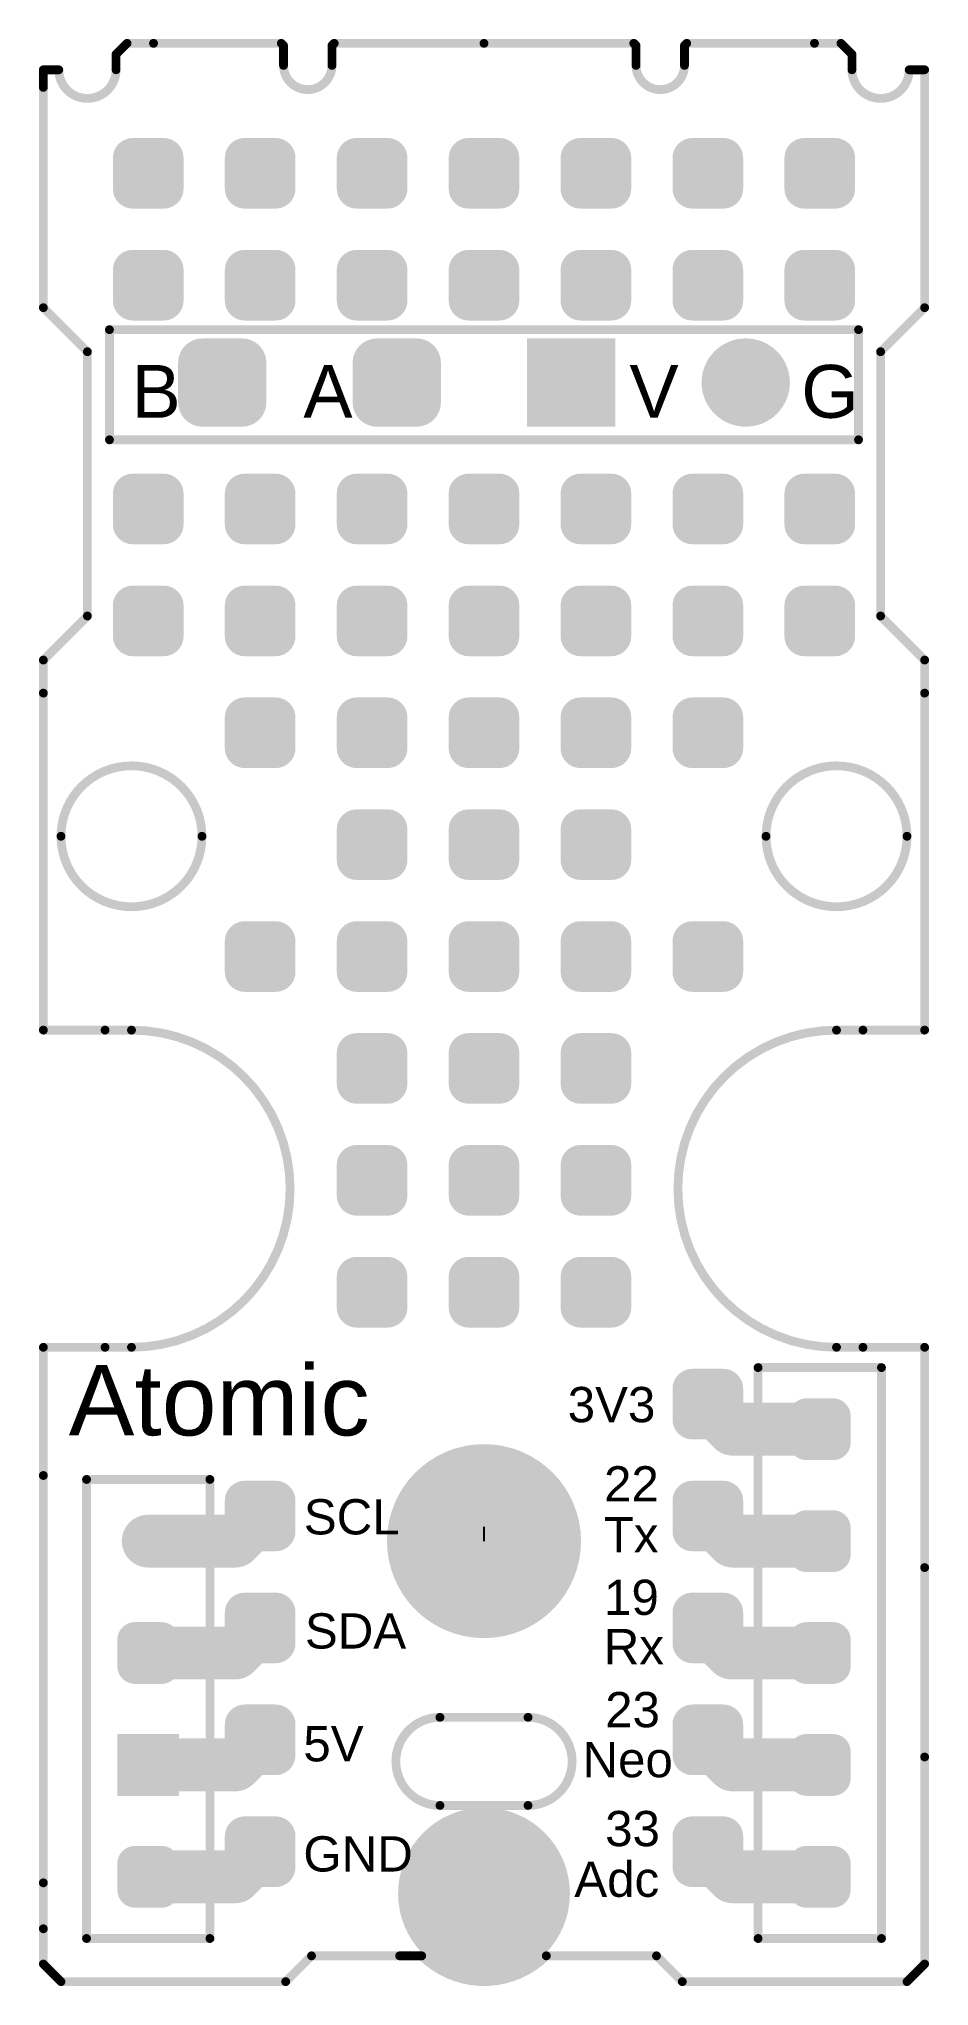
# Model space of a CAD drawing. Header units: millimetres. Extents: x -10.1 to 10.1, y -10.1 to 34.1.
import ezdxf

# ---------------------------------------------------------------- set-up
doc = ezdxf.new("R2010")
doc.units = ezdxf.units.MM
for name, color, linetype in [('BottomLayer', 5, 'Continuous'), ('BottomSolder', 6, 'Continuous'), ('Mechanical1', 6, 'Continuous'), ('MultiLayer', 9, 'Continuous'), ('PadHoleLayer', 156, 'Continuous'), ('TopLayer', 1, 'Continuous'), ('TopOverlay', 2, 'Continuous'), ('TopSolder', 216, 'Continuous')]:
    doc.layers.add(name, color=color, linetype=linetype)
doc.styles.add('Arial', font='arial.ttf', dxfattribs={"height": 0.2})

msp = doc.modelspace()

# ---------------------------------------------------------------- texts
at = {"layer": 'TopOverlay', "style": 'Arial'}
for s, height, p in [('B', 1.2, (-8, 25.5)), ('A', 1.2, (-4.1, 25.5)), ('V', 1.2, (3.3, 25.5)), ('G', 1.2, (7.2, 25.5)), ('Atomic', 1.6, (-9.425, 2.4)), ('3V3', 0.8, (1.9, 2.7)), ('22', 0.8, (2.725, 0.9)), ('SCL', 0.8, (-4.089, 0.152)), ('Tx', 0.8, (2.718, -0.254)), ('19', 0.8, (2.725, -1.675)), ('SDA', 0.8, (-4.064, -2.438)), ('Rx', 0.8, (2.718, -2.794)), ('23', 0.8, (2.75, -4.225)), ('5V', 0.8, (-4.1, -5)), ('Neo', 0.8, (2.235, -5.359)), ('33', 0.8, (2.75, -6.925)), ('GND', 0.8, (-4.1, -7.5)), ('Adc', 0.8, (2.05, -8.075))]:
    msp.add_text(s, height=height, rotation=360, dxfattribs=at).set_placement(p)

# ---------------------------------------------------------------- hatches: boundary and pattern name
at = {"layer": 'BottomLayer'}
h = msp.add_hatch(color=5, dxfattribs=at)
edge = h.paths.add_edge_path()
edge.add_arc((-7.97, 31.4), 0.35, 90, 180)
edge.add_line((-8.32, 31.4), (-8.32, 30.7))
edge.add_arc((-7.97, 30.7), 0.35, 180, 270)
edge.add_line((-7.97, 30.35), (-7.27, 30.35))
edge.add_arc((-7.27, 30.7), 0.35, 270, 360)
edge.add_line((-6.92, 30.7), (-6.92, 31.4))
edge.add_arc((-7.27, 31.4), 0.35, 0, 90)
edge.add_line((-7.27, 31.75), (-7.97, 31.75))
h = msp.add_hatch(color=5, dxfattribs=at)
edge = h.paths.add_edge_path()
edge.add_arc((-5.43, 31.4), 0.35, 90, 180)
edge.add_line((-5.78, 31.4), (-5.78, 30.7))
edge.add_arc((-5.43, 30.7), 0.35, 180, 270)
edge.add_line((-5.43, 30.35), (-4.73, 30.35))
edge.add_arc((-4.73, 30.7), 0.35, 270, 360)
edge.add_line((-4.38, 30.7), (-4.38, 31.4))
edge.add_arc((-4.73, 31.4), 0.35, 0, 90)
edge.add_line((-4.73, 31.75), (-5.43, 31.75))
h = msp.add_hatch(color=5, dxfattribs=at)
edge = h.paths.add_edge_path()
edge.add_arc((-2.89, 31.4), 0.35, 90, 180)
edge.add_line((-3.24, 31.4), (-3.24, 30.7))
edge.add_arc((-2.89, 30.7), 0.35, 180, 270)
edge.add_line((-2.89, 30.35), (-2.19, 30.35))
edge.add_arc((-2.19, 30.7), 0.35, 270, 360)
edge.add_line((-1.84, 30.7), (-1.84, 31.4))
edge.add_arc((-2.19, 31.4), 0.35, 0, 90)
edge.add_line((-2.19, 31.75), (-2.89, 31.75))
h = msp.add_hatch(color=5, dxfattribs=at)
edge = h.paths.add_edge_path()
edge.add_arc((-0.35, 31.4), 0.35, 90, 180)
edge.add_line((-0.7, 31.4), (-0.7, 30.7))
edge.add_arc((-0.35, 30.7), 0.35, 180, 270)
edge.add_line((-0.35, 30.35), (0.35, 30.35))
edge.add_arc((0.35, 30.7), 0.35, 270, 360)
edge.add_line((0.7, 30.7), (0.7, 31.4))
edge.add_arc((0.35, 31.4), 0.35, 0, 90)
edge.add_line((0.35, 31.75), (-0.35, 31.75))
h = msp.add_hatch(color=5, dxfattribs=at)
edge = h.paths.add_edge_path()
edge.add_arc((2.89, 30.7), 0.35, 270, 360)
edge.add_line((3.24, 30.7), (3.24, 31.4))
edge.add_arc((2.89, 31.4), 0.35, 0, 90)
edge.add_line((2.89, 31.75), (2.19, 31.75))
edge.add_arc((2.19, 31.4), 0.35, 90, 180)
edge.add_line((1.84, 31.4), (1.84, 30.7))
edge.add_arc((2.19, 30.7), 0.35, 180, 270)
edge.add_line((2.19, 30.35), (2.89, 30.35))
h = msp.add_hatch(color=5, dxfattribs=at)
edge = h.paths.add_edge_path()
edge.add_arc((5.43, 30.7), 0.35, 270, 360)
edge.add_line((5.78, 30.7), (5.78, 31.4))
edge.add_arc((5.43, 31.4), 0.35, 0, 90)
edge.add_line((5.43, 31.75), (4.73, 31.75))
edge.add_arc((4.73, 31.4), 0.35, 90, 180)
edge.add_line((4.38, 31.4), (4.38, 30.7))
edge.add_arc((4.73, 30.7), 0.35, 180, 270)
edge.add_line((4.73, 30.35), (5.43, 30.35))
h = msp.add_hatch(color=5, dxfattribs=at)
edge = h.paths.add_edge_path()
edge.add_arc((7.97, 30.7), 0.35, 270, 360)
edge.add_line((8.32, 30.7), (8.32, 31.4))
edge.add_arc((7.97, 31.4), 0.35, 0, 90)
edge.add_line((7.97, 31.75), (7.27, 31.75))
edge.add_arc((7.27, 31.4), 0.35, 90, 180)
edge.add_line((6.92, 31.4), (6.92, 30.7))
edge.add_arc((7.27, 30.7), 0.35, 180, 270)
edge.add_line((7.27, 30.35), (7.97, 30.35))
h = msp.add_hatch(color=5, dxfattribs=at)
edge = h.paths.add_edge_path()
edge.add_arc((-7.97, 28.86), 0.35, 90, 180)
edge.add_line((-8.32, 28.86), (-8.32, 28.16))
edge.add_arc((-7.97, 28.16), 0.35, 180, 270)
edge.add_line((-7.97, 27.81), (-7.27, 27.81))
edge.add_arc((-7.27, 28.16), 0.35, 270, 360)
edge.add_line((-6.92, 28.16), (-6.92, 28.86))
edge.add_arc((-7.27, 28.86), 0.35, 0, 90)
edge.add_line((-7.27, 29.21), (-7.97, 29.21))
h = msp.add_hatch(color=5, dxfattribs=at)
edge = h.paths.add_edge_path()
edge.add_arc((-5.43, 28.86), 0.35, 90, 180)
edge.add_line((-5.78, 28.86), (-5.78, 28.16))
edge.add_arc((-5.43, 28.16), 0.35, 180, 270)
edge.add_line((-5.43, 27.81), (-4.73, 27.81))
edge.add_arc((-4.73, 28.16), 0.35, 270, 360)
edge.add_line((-4.38, 28.16), (-4.38, 28.86))
edge.add_arc((-4.73, 28.86), 0.35, 0, 90)
edge.add_line((-4.73, 29.21), (-5.43, 29.21))
h = msp.add_hatch(color=5, dxfattribs=at)
edge = h.paths.add_edge_path()
edge.add_arc((-2.89, 28.86), 0.35, 90, 180)
edge.add_line((-3.24, 28.86), (-3.24, 28.16))
edge.add_arc((-2.89, 28.16), 0.35, 180, 270)
edge.add_line((-2.89, 27.81), (-2.19, 27.81))
edge.add_arc((-2.19, 28.16), 0.35, 270, 360)
edge.add_line((-1.84, 28.16), (-1.84, 28.86))
edge.add_arc((-2.19, 28.86), 0.35, 0, 90)
edge.add_line((-2.19, 29.21), (-2.89, 29.21))
h = msp.add_hatch(color=5, dxfattribs=at)
edge = h.paths.add_edge_path()
edge.add_arc((-0.35, 28.86), 0.35, 90, 180)
edge.add_line((-0.7, 28.86), (-0.7, 28.16))
edge.add_arc((-0.35, 28.16), 0.35, 180, 270)
edge.add_line((-0.35, 27.81), (0.35, 27.81))
edge.add_arc((0.35, 28.16), 0.35, 270, 360)
edge.add_line((0.7, 28.16), (0.7, 28.86))
edge.add_arc((0.35, 28.86), 0.35, 0, 90)
edge.add_line((0.35, 29.21), (-0.35, 29.21))
h = msp.add_hatch(color=5, dxfattribs=at)
edge = h.paths.add_edge_path()
edge.add_arc((2.89, 28.16), 0.35, 270, 360)
edge.add_line((3.24, 28.16), (3.24, 28.86))
edge.add_arc((2.89, 28.86), 0.35, 0, 90)
edge.add_line((2.89, 29.21), (2.19, 29.21))
edge.add_arc((2.19, 28.86), 0.35, 90, 180)
edge.add_line((1.84, 28.86), (1.84, 28.16))
edge.add_arc((2.19, 28.16), 0.35, 180, 270)
edge.add_line((2.19, 27.81), (2.89, 27.81))
h = msp.add_hatch(color=5, dxfattribs=at)
edge = h.paths.add_edge_path()
edge.add_arc((5.43, 28.16), 0.35, 270, 360)
edge.add_line((5.78, 28.16), (5.78, 28.86))
edge.add_arc((5.43, 28.86), 0.35, 0, 90)
edge.add_line((5.43, 29.21), (4.73, 29.21))
edge.add_arc((4.73, 28.86), 0.35, 90, 180)
edge.add_line((4.38, 28.86), (4.38, 28.16))
edge.add_arc((4.73, 28.16), 0.35, 180, 270)
edge.add_line((4.73, 27.81), (5.43, 27.81))
h = msp.add_hatch(color=5, dxfattribs=at)
edge = h.paths.add_edge_path()
edge.add_arc((7.97, 28.16), 0.35, 270, 360)
edge.add_line((8.32, 28.16), (8.32, 28.86))
edge.add_arc((7.97, 28.86), 0.35, 0, 90)
edge.add_line((7.97, 29.21), (7.27, 29.21))
edge.add_arc((7.27, 28.86), 0.35, 90, 180)
edge.add_line((6.92, 28.86), (6.92, 28.16))
edge.add_arc((7.27, 28.16), 0.35, 180, 270)
edge.add_line((7.27, 27.81), (7.97, 27.81))
h = msp.add_hatch(color=5, dxfattribs=at)
edge = h.paths.add_edge_path()
edge.add_arc((-6.39, 25.85), 0.45, 180, 270)
edge.add_line((-6.39, 25.4), (-5.49, 25.4))
edge.add_arc((-5.49, 25.85), 0.45, 270, 360)
edge.add_line((-5.04, 25.85), (-5.04, 26.75))
edge.add_arc((-5.49, 26.75), 0.45, 0, 90)
edge.add_line((-5.49, 27.2), (-6.39, 27.2))
edge.add_arc((-6.39, 26.75), 0.45, 90, 180)
edge.add_line((-6.84, 26.75), (-6.84, 25.85))
h = msp.add_hatch(color=5, dxfattribs=at)
edge = h.paths.add_edge_path()
edge.add_arc((-2.43, 25.85), 0.45, 180, 270)
edge.add_line((-2.43, 25.4), (-1.53, 25.4))
edge.add_arc((-1.53, 25.85), 0.45, 270, 360)
edge.add_line((-1.08, 25.85), (-1.08, 26.75))
edge.add_arc((-1.53, 26.75), 0.45, 0, 90)
edge.add_line((-1.53, 27.2), (-2.43, 27.2))
edge.add_arc((-2.43, 26.75), 0.45, 90, 180)
edge.add_line((-2.88, 26.75), (-2.88, 25.85))
for points in [[(1.08, 25.4), (1.08, 27.2), (2.88, 27.2), (2.88, 25.4)], [(-7.02, -5.68), (-8.22, -5.68), (-8.22, -4.48), (-7.02, -4.48)]]:
    msp.add_hatch(color=5, dxfattribs=at).paths.add_polyline_path(points)
h = msp.add_hatch(color=5, dxfattribs=at)
edge = h.paths.add_edge_path()
edge.add_arc((5.94, 26.3), 0.9, 0, 360)
h = msp.add_hatch(color=5, dxfattribs=at)
edge = h.paths.add_edge_path()
edge.add_arc((-7.97, 23.78), 0.35, 90, 180)
edge.add_line((-8.32, 23.78), (-8.32, 23.08))
edge.add_arc((-7.97, 23.08), 0.35, 180, 270)
edge.add_line((-7.97, 22.73), (-7.27, 22.73))
edge.add_arc((-7.27, 23.08), 0.35, 270, 360)
edge.add_line((-6.92, 23.08), (-6.92, 23.78))
edge.add_arc((-7.27, 23.78), 0.35, 0, 90)
edge.add_line((-7.27, 24.13), (-7.97, 24.13))
h = msp.add_hatch(color=5, dxfattribs=at)
edge = h.paths.add_edge_path()
edge.add_arc((-5.43, 23.78), 0.35, 90, 180)
edge.add_line((-5.78, 23.78), (-5.78, 23.08))
edge.add_arc((-5.43, 23.08), 0.35, 180, 270)
edge.add_line((-5.43, 22.73), (-4.73, 22.73))
edge.add_arc((-4.73, 23.08), 0.35, 270, 360)
edge.add_line((-4.38, 23.08), (-4.38, 23.78))
edge.add_arc((-4.73, 23.78), 0.35, 0, 90)
edge.add_line((-4.73, 24.13), (-5.43, 24.13))
h = msp.add_hatch(color=5, dxfattribs=at)
edge = h.paths.add_edge_path()
edge.add_arc((-2.89, 23.78), 0.35, 90, 180)
edge.add_line((-3.24, 23.78), (-3.24, 23.08))
edge.add_arc((-2.89, 23.08), 0.35, 180, 270)
edge.add_line((-2.89, 22.73), (-2.19, 22.73))
edge.add_arc((-2.19, 23.08), 0.35, 270, 360)
edge.add_line((-1.84, 23.08), (-1.84, 23.78))
edge.add_arc((-2.19, 23.78), 0.35, 0, 90)
edge.add_line((-2.19, 24.13), (-2.89, 24.13))
h = msp.add_hatch(color=5, dxfattribs=at)
edge = h.paths.add_edge_path()
edge.add_arc((-0.35, 23.78), 0.35, 90, 180)
edge.add_line((-0.7, 23.78), (-0.7, 23.08))
edge.add_arc((-0.35, 23.08), 0.35, 180, 270)
edge.add_line((-0.35, 22.73), (0.35, 22.73))
edge.add_arc((0.35, 23.08), 0.35, 270, 360)
edge.add_line((0.7, 23.08), (0.7, 23.78))
edge.add_arc((0.35, 23.78), 0.35, 0, 90)
edge.add_line((0.35, 24.13), (-0.35, 24.13))
h = msp.add_hatch(color=5, dxfattribs=at)
edge = h.paths.add_edge_path()
edge.add_arc((2.89, 23.08), 0.35, 270, 360)
edge.add_line((3.24, 23.08), (3.24, 23.78))
edge.add_arc((2.89, 23.78), 0.35, 0, 90)
edge.add_line((2.89, 24.13), (2.19, 24.13))
edge.add_arc((2.19, 23.78), 0.35, 90, 180)
edge.add_line((1.84, 23.78), (1.84, 23.08))
edge.add_arc((2.19, 23.08), 0.35, 180, 270)
edge.add_line((2.19, 22.73), (2.89, 22.73))
h = msp.add_hatch(color=5, dxfattribs=at)
edge = h.paths.add_edge_path()
edge.add_arc((5.43, 23.08), 0.35, 270, 360)
edge.add_line((5.78, 23.08), (5.78, 23.78))
edge.add_arc((5.43, 23.78), 0.35, 0, 90)
edge.add_line((5.43, 24.13), (4.73, 24.13))
edge.add_arc((4.73, 23.78), 0.35, 90, 180)
edge.add_line((4.38, 23.78), (4.38, 23.08))
edge.add_arc((4.73, 23.08), 0.35, 180, 270)
edge.add_line((4.73, 22.73), (5.43, 22.73))
h = msp.add_hatch(color=5, dxfattribs=at)
edge = h.paths.add_edge_path()
edge.add_arc((7.97, 23.08), 0.35, 270, 360)
edge.add_line((8.32, 23.08), (8.32, 23.78))
edge.add_arc((7.97, 23.78), 0.35, 0, 90)
edge.add_line((7.97, 24.13), (7.27, 24.13))
edge.add_arc((7.27, 23.78), 0.35, 90, 180)
edge.add_line((6.92, 23.78), (6.92, 23.08))
edge.add_arc((7.27, 23.08), 0.35, 180, 270)
edge.add_line((7.27, 22.73), (7.97, 22.73))
h = msp.add_hatch(color=5, dxfattribs=at)
edge = h.paths.add_edge_path()
edge.add_arc((-7.97, 21.24), 0.35, 90, 180)
edge.add_line((-8.32, 21.24), (-8.32, 20.54))
edge.add_arc((-7.97, 20.54), 0.35, 180, 270)
edge.add_line((-7.97, 20.19), (-7.27, 20.19))
edge.add_arc((-7.27, 20.54), 0.35, 270, 360)
edge.add_line((-6.92, 20.54), (-6.92, 21.24))
edge.add_arc((-7.27, 21.24), 0.35, 0, 90)
edge.add_line((-7.27, 21.59), (-7.97, 21.59))
h = msp.add_hatch(color=5, dxfattribs=at)
edge = h.paths.add_edge_path()
edge.add_arc((-5.43, 21.24), 0.35, 90, 180)
edge.add_line((-5.78, 21.24), (-5.78, 20.54))
edge.add_arc((-5.43, 20.54), 0.35, 180, 270)
edge.add_line((-5.43, 20.19), (-4.73, 20.19))
edge.add_arc((-4.73, 20.54), 0.35, 270, 360)
edge.add_line((-4.38, 20.54), (-4.38, 21.24))
edge.add_arc((-4.73, 21.24), 0.35, 0, 90)
edge.add_line((-4.73, 21.59), (-5.43, 21.59))
h = msp.add_hatch(color=5, dxfattribs=at)
edge = h.paths.add_edge_path()
edge.add_arc((-2.89, 21.24), 0.35, 90, 180)
edge.add_line((-3.24, 21.24), (-3.24, 20.54))
edge.add_arc((-2.89, 20.54), 0.35, 180, 270)
edge.add_line((-2.89, 20.19), (-2.19, 20.19))
edge.add_arc((-2.19, 20.54), 0.35, 270, 360)
edge.add_line((-1.84, 20.54), (-1.84, 21.24))
edge.add_arc((-2.19, 21.24), 0.35, 0, 90)
edge.add_line((-2.19, 21.59), (-2.89, 21.59))
h = msp.add_hatch(color=5, dxfattribs=at)
edge = h.paths.add_edge_path()
edge.add_arc((-0.35, 21.24), 0.35, 90, 180)
edge.add_line((-0.7, 21.24), (-0.7, 20.54))
edge.add_arc((-0.35, 20.54), 0.35, 180, 270)
edge.add_line((-0.35, 20.19), (0.35, 20.19))
edge.add_arc((0.35, 20.54), 0.35, 270, 360)
edge.add_line((0.7, 20.54), (0.7, 21.24))
edge.add_arc((0.35, 21.24), 0.35, 0, 90)
edge.add_line((0.35, 21.59), (-0.35, 21.59))
h = msp.add_hatch(color=5, dxfattribs=at)
edge = h.paths.add_edge_path()
edge.add_arc((2.89, 20.54), 0.35, 270, 360)
edge.add_line((3.24, 20.54), (3.24, 21.24))
edge.add_arc((2.89, 21.24), 0.35, 0, 90)
edge.add_line((2.89, 21.59), (2.19, 21.59))
edge.add_arc((2.19, 21.24), 0.35, 90, 180)
edge.add_line((1.84, 21.24), (1.84, 20.54))
edge.add_arc((2.19, 20.54), 0.35, 180, 270)
edge.add_line((2.19, 20.19), (2.89, 20.19))
h = msp.add_hatch(color=5, dxfattribs=at)
edge = h.paths.add_edge_path()
edge.add_arc((5.43, 20.54), 0.35, 270, 360)
edge.add_line((5.78, 20.54), (5.78, 21.24))
edge.add_arc((5.43, 21.24), 0.35, 0, 90)
edge.add_line((5.43, 21.59), (4.73, 21.59))
edge.add_arc((4.73, 21.24), 0.35, 90, 180)
edge.add_line((4.38, 21.24), (4.38, 20.54))
edge.add_arc((4.73, 20.54), 0.35, 180, 270)
edge.add_line((4.73, 20.19), (5.43, 20.19))
h = msp.add_hatch(color=5, dxfattribs=at)
edge = h.paths.add_edge_path()
edge.add_arc((7.97, 20.54), 0.35, 270, 360)
edge.add_line((8.32, 20.54), (8.32, 21.24))
edge.add_arc((7.97, 21.24), 0.35, 0, 90)
edge.add_line((7.97, 21.59), (7.27, 21.59))
edge.add_arc((7.27, 21.24), 0.35, 90, 180)
edge.add_line((6.92, 21.24), (6.92, 20.54))
edge.add_arc((7.27, 20.54), 0.35, 180, 270)
edge.add_line((7.27, 20.19), (7.97, 20.19))
h = msp.add_hatch(color=5, dxfattribs=at)
edge = h.paths.add_edge_path()
edge.add_arc((-5.43, 18.7), 0.35, 90, 180)
edge.add_line((-5.78, 18.7), (-5.78, 18))
edge.add_arc((-5.43, 18), 0.35, 180, 270)
edge.add_line((-5.43, 17.65), (-4.73, 17.65))
edge.add_arc((-4.73, 18), 0.35, 270, 360)
edge.add_line((-4.38, 18), (-4.38, 18.7))
edge.add_arc((-4.73, 18.7), 0.35, 0, 90)
edge.add_line((-4.73, 19.05), (-5.43, 19.05))
h = msp.add_hatch(color=5, dxfattribs=at)
edge = h.paths.add_edge_path()
edge.add_arc((-2.89, 18.7), 0.35, 90, 180)
edge.add_line((-3.24, 18.7), (-3.24, 18))
edge.add_arc((-2.89, 18), 0.35, 180, 270)
edge.add_line((-2.89, 17.65), (-2.19, 17.65))
edge.add_arc((-2.19, 18), 0.35, 270, 360)
edge.add_line((-1.84, 18), (-1.84, 18.7))
edge.add_arc((-2.19, 18.7), 0.35, 0, 90)
edge.add_line((-2.19, 19.05), (-2.89, 19.05))
h = msp.add_hatch(color=5, dxfattribs=at)
edge = h.paths.add_edge_path()
edge.add_arc((-0.35, 18.7), 0.35, 90, 180)
edge.add_line((-0.7, 18.7), (-0.7, 18))
edge.add_arc((-0.35, 18), 0.35, 180, 270)
edge.add_line((-0.35, 17.65), (0.35, 17.65))
edge.add_arc((0.35, 18), 0.35, 270, 360)
edge.add_line((0.7, 18), (0.7, 18.7))
edge.add_arc((0.35, 18.7), 0.35, 0, 90)
edge.add_line((0.35, 19.05), (-0.35, 19.05))
h = msp.add_hatch(color=5, dxfattribs=at)
edge = h.paths.add_edge_path()
edge.add_arc((2.89, 18), 0.35, 270, 360)
edge.add_line((3.24, 18), (3.24, 18.7))
edge.add_arc((2.89, 18.7), 0.35, 0, 90)
edge.add_line((2.89, 19.05), (2.19, 19.05))
edge.add_arc((2.19, 18.7), 0.35, 90, 180)
edge.add_line((1.84, 18.7), (1.84, 18))
edge.add_arc((2.19, 18), 0.35, 180, 270)
edge.add_line((2.19, 17.65), (2.89, 17.65))
h = msp.add_hatch(color=5, dxfattribs=at)
edge = h.paths.add_edge_path()
edge.add_arc((4.73, 18.7), 0.35, 90, 180)
edge.add_line((4.38, 18.7), (4.38, 18))
edge.add_arc((4.73, 18), 0.35, 180, 270)
edge.add_line((4.73, 17.65), (5.43, 17.65))
edge.add_arc((5.43, 18), 0.35, 270, 360)
edge.add_line((5.78, 18), (5.78, 18.7))
edge.add_arc((5.43, 18.7), 0.35, 0, 90)
edge.add_line((5.43, 19.05), (4.73, 19.05))
h = msp.add_hatch(color=5, dxfattribs=at)
edge = h.paths.add_edge_path()
edge.add_arc((-2.89, 16.16), 0.35, 90, 180)
edge.add_line((-3.24, 16.16), (-3.24, 15.46))
edge.add_arc((-2.89, 15.46), 0.35, 180, 270)
edge.add_line((-2.89, 15.11), (-2.19, 15.11))
edge.add_arc((-2.19, 15.46), 0.35, 270, 360)
edge.add_line((-1.84, 15.46), (-1.84, 16.16))
edge.add_arc((-2.19, 16.16), 0.35, 0, 90)
edge.add_line((-2.19, 16.51), (-2.89, 16.51))
h = msp.add_hatch(color=5, dxfattribs=at)
edge = h.paths.add_edge_path()
edge.add_arc((-0.35, 16.16), 0.35, 90, 180)
edge.add_line((-0.7, 16.16), (-0.7, 15.46))
edge.add_arc((-0.35, 15.46), 0.35, 180, 270)
edge.add_line((-0.35, 15.11), (0.35, 15.11))
edge.add_arc((0.35, 15.46), 0.35, 270, 360)
edge.add_line((0.7, 15.46), (0.7, 16.16))
edge.add_arc((0.35, 16.16), 0.35, 0, 90)
edge.add_line((0.35, 16.51), (-0.35, 16.51))
h = msp.add_hatch(color=5, dxfattribs=at)
edge = h.paths.add_edge_path()
edge.add_arc((2.89, 15.46), 0.35, 270, 360)
edge.add_line((3.24, 15.46), (3.24, 16.16))
edge.add_arc((2.89, 16.16), 0.35, 0, 90)
edge.add_line((2.89, 16.51), (2.19, 16.51))
edge.add_arc((2.19, 16.16), 0.35, 90, 180)
edge.add_line((1.84, 16.16), (1.84, 15.46))
edge.add_arc((2.19, 15.46), 0.35, 180, 270)
edge.add_line((2.19, 15.11), (2.89, 15.11))
h = msp.add_hatch(color=5, dxfattribs=at)
edge = h.paths.add_edge_path()
edge.add_arc((-5.43, 13.62), 0.35, 90, 180)
edge.add_line((-5.78, 13.62), (-5.78, 12.92))
edge.add_arc((-5.43, 12.92), 0.35, 180, 270)
edge.add_line((-5.43, 12.57), (-4.73, 12.57))
edge.add_arc((-4.73, 12.92), 0.35, 270, 360)
edge.add_line((-4.38, 12.92), (-4.38, 13.62))
edge.add_arc((-4.73, 13.62), 0.35, 0, 90)
edge.add_line((-4.73, 13.97), (-5.43, 13.97))
h = msp.add_hatch(color=5, dxfattribs=at)
edge = h.paths.add_edge_path()
edge.add_arc((-2.89, 13.62), 0.35, 90, 180)
edge.add_line((-3.24, 13.62), (-3.24, 12.92))
edge.add_arc((-2.89, 12.92), 0.35, 180, 270)
edge.add_line((-2.89, 12.57), (-2.19, 12.57))
edge.add_arc((-2.19, 12.92), 0.35, 270, 360)
edge.add_line((-1.84, 12.92), (-1.84, 13.62))
edge.add_arc((-2.19, 13.62), 0.35, 0, 90)
edge.add_line((-2.19, 13.97), (-2.89, 13.97))
h = msp.add_hatch(color=5, dxfattribs=at)
edge = h.paths.add_edge_path()
edge.add_arc((-0.35, 13.62), 0.35, 90, 180)
edge.add_line((-0.7, 13.62), (-0.7, 12.92))
edge.add_arc((-0.35, 12.92), 0.35, 180, 270)
edge.add_line((-0.35, 12.57), (0.35, 12.57))
edge.add_arc((0.35, 12.92), 0.35, 270, 360)
edge.add_line((0.7, 12.92), (0.7, 13.62))
edge.add_arc((0.35, 13.62), 0.35, 0, 90)
edge.add_line((0.35, 13.97), (-0.35, 13.97))
h = msp.add_hatch(color=5, dxfattribs=at)
edge = h.paths.add_edge_path()
edge.add_arc((2.89, 12.92), 0.35, 270, 360)
edge.add_line((3.24, 12.92), (3.24, 13.62))
edge.add_arc((2.89, 13.62), 0.35, 0, 90)
edge.add_line((2.89, 13.97), (2.19, 13.97))
edge.add_arc((2.19, 13.62), 0.35, 90, 180)
edge.add_line((1.84, 13.62), (1.84, 12.92))
edge.add_arc((2.19, 12.92), 0.35, 180, 270)
edge.add_line((2.19, 12.57), (2.89, 12.57))
h = msp.add_hatch(color=5, dxfattribs=at)
edge = h.paths.add_edge_path()
edge.add_arc((5.43, 12.92), 0.35, 270, 360)
edge.add_line((5.78, 12.92), (5.78, 13.62))
edge.add_arc((5.43, 13.62), 0.35, 0, 90)
edge.add_line((5.43, 13.97), (4.73, 13.97))
edge.add_arc((4.73, 13.62), 0.35, 90, 180)
edge.add_line((4.38, 13.62), (4.38, 12.92))
edge.add_arc((4.73, 12.92), 0.35, 180, 270)
edge.add_line((4.73, 12.57), (5.43, 12.57))
h = msp.add_hatch(color=5, dxfattribs=at)
edge = h.paths.add_edge_path()
edge.add_arc((-2.19, 10.38), 0.35, 270, 360)
edge.add_line((-1.84, 10.38), (-1.84, 11.08))
edge.add_arc((-2.19, 11.08), 0.35, 0, 90)
edge.add_line((-2.19, 11.43), (-2.89, 11.43))
edge.add_arc((-2.89, 11.08), 0.35, 90, 180)
edge.add_line((-3.24, 11.08), (-3.24, 10.38))
edge.add_arc((-2.89, 10.38), 0.35, 180, 270)
edge.add_line((-2.89, 10.03), (-2.19, 10.03))
h = msp.add_hatch(color=5, dxfattribs=at)
edge = h.paths.add_edge_path()
edge.add_arc((-0.35, 11.08), 0.35, 90, 180)
edge.add_line((-0.7, 11.08), (-0.7, 10.38))
edge.add_arc((-0.35, 10.38), 0.35, 180, 270)
edge.add_line((-0.35, 10.03), (0.35, 10.03))
edge.add_arc((0.35, 10.38), 0.35, 270, 360)
edge.add_line((0.7, 10.38), (0.7, 11.08))
edge.add_arc((0.35, 11.08), 0.35, 0, 90)
edge.add_line((0.35, 11.43), (-0.35, 11.43))
h = msp.add_hatch(color=5, dxfattribs=at)
edge = h.paths.add_edge_path()
edge.add_arc((2.19, 11.08), 0.35, 90, 180)
edge.add_line((1.84, 11.08), (1.84, 10.38))
edge.add_arc((2.19, 10.38), 0.35, 180, 270)
edge.add_line((2.19, 10.03), (2.89, 10.03))
edge.add_arc((2.89, 10.38), 0.35, 270, 360)
edge.add_line((3.24, 10.38), (3.24, 11.08))
edge.add_arc((2.89, 11.08), 0.35, 0, 90)
edge.add_line((2.89, 11.43), (2.19, 11.43))
h = msp.add_hatch(color=5, dxfattribs=at)
edge = h.paths.add_edge_path()
edge.add_arc((-2.19, 7.84), 0.35, 270, 360)
edge.add_line((-1.84, 7.84), (-1.84, 8.54))
edge.add_arc((-2.19, 8.54), 0.35, 0, 90)
edge.add_line((-2.19, 8.89), (-2.89, 8.89))
edge.add_arc((-2.89, 8.54), 0.35, 90, 180)
edge.add_line((-3.24, 8.54), (-3.24, 7.84))
edge.add_arc((-2.89, 7.84), 0.35, 180, 270)
edge.add_line((-2.89, 7.49), (-2.19, 7.49))
h = msp.add_hatch(color=5, dxfattribs=at)
edge = h.paths.add_edge_path()
edge.add_arc((-0.35, 8.54), 0.35, 90, 180)
edge.add_line((-0.7, 8.54), (-0.7, 7.84))
edge.add_arc((-0.35, 7.84), 0.35, 180, 270)
edge.add_line((-0.35, 7.49), (0.35, 7.49))
edge.add_arc((0.35, 7.84), 0.35, 270, 360)
edge.add_line((0.7, 7.84), (0.7, 8.54))
edge.add_arc((0.35, 8.54), 0.35, 0, 90)
edge.add_line((0.35, 8.89), (-0.35, 8.89))
h = msp.add_hatch(color=5, dxfattribs=at)
edge = h.paths.add_edge_path()
edge.add_arc((2.19, 8.54), 0.35, 90, 180)
edge.add_line((1.84, 8.54), (1.84, 7.84))
edge.add_arc((2.19, 7.84), 0.35, 180, 270)
edge.add_line((2.19, 7.49), (2.89, 7.49))
edge.add_arc((2.89, 7.84), 0.35, 270, 360)
edge.add_line((3.24, 7.84), (3.24, 8.54))
edge.add_arc((2.89, 8.54), 0.35, 0, 90)
edge.add_line((2.89, 8.89), (2.19, 8.89))
h = msp.add_hatch(color=5, dxfattribs=at)
edge = h.paths.add_edge_path()
edge.add_arc((-2.89, 6), 0.35, 90, 180)
edge.add_line((-3.24, 6), (-3.24, 5.3))
edge.add_arc((-2.89, 5.3), 0.35, 180, 270)
edge.add_line((-2.89, 4.95), (-2.19, 4.95))
edge.add_arc((-2.19, 5.3), 0.35, 270, 360)
edge.add_line((-1.84, 5.3), (-1.84, 6))
edge.add_arc((-2.19, 6), 0.35, 0, 90)
edge.add_line((-2.19, 6.35), (-2.89, 6.35))
h = msp.add_hatch(color=5, dxfattribs=at)
edge = h.paths.add_edge_path()
edge.add_arc((0.35, 5.3), 0.35, 270, 360)
edge.add_line((0.7, 5.3), (0.7, 6))
edge.add_arc((0.35, 6), 0.35, 0, 90)
edge.add_line((0.35, 6.35), (-0.35, 6.35))
edge.add_arc((-0.35, 6), 0.35, 90, 180)
edge.add_line((-0.7, 6), (-0.7, 5.3))
edge.add_arc((-0.35, 5.3), 0.35, 180, 270)
edge.add_line((-0.35, 4.95), (0.35, 4.95))
h = msp.add_hatch(color=5, dxfattribs=at)
edge = h.paths.add_edge_path()
edge.add_arc((2.89, 5.3), 0.35, 270, 360)
edge.add_line((3.24, 5.3), (3.24, 6))
edge.add_arc((2.89, 6), 0.35, 0, 90)
edge.add_line((2.89, 6.35), (2.19, 6.35))
edge.add_arc((2.19, 6), 0.35, 90, 180)
edge.add_line((1.84, 6), (1.84, 5.3))
edge.add_arc((2.19, 5.3), 0.35, 180, 270)
edge.add_line((2.19, 4.95), (2.89, 4.95))
h = msp.add_hatch(color=5, dxfattribs=at)
edge = h.paths.add_edge_path()
edge.add_arc((5.43, 2.76), 0.35, 270, 360)
edge.add_line((5.78, 2.76), (5.78, 3.46))
edge.add_arc((5.43, 3.46), 0.35, 0, 90)
edge.add_line((5.43, 3.81), (4.73, 3.81))
edge.add_arc((4.73, 3.46), 0.35, 90, 180)
edge.add_line((4.38, 3.46), (4.38, 2.76))
edge.add_arc((4.73, 2.76), 0.35, 180, 270)
edge.add_line((4.73, 2.41), (5.43, 2.41))
h = msp.add_hatch(color=5, dxfattribs=at)
edge = h.paths.add_edge_path()
edge.add_arc((7.32, 2.84), 0.3, 90, 180)
edge.add_line((7.02, 2.84), (7.02, 2.24))
edge.add_arc((7.32, 2.24), 0.3, 180, 270)
edge.add_line((7.32, 1.94), (7.92, 1.94))
edge.add_arc((7.92, 2.24), 0.3, 270, 360)
edge.add_line((8.22, 2.24), (8.22, 2.84))
edge.add_arc((7.92, 2.84), 0.3, 0, 90)
edge.add_line((7.92, 3.14), (7.32, 3.14))
h = msp.add_hatch(color=5, dxfattribs=at)
edge = h.paths.add_edge_path()
edge.add_arc((0, 0), 2.1, 0, 360)
h = msp.add_hatch(color=5, dxfattribs=at)
edge = h.paths.add_edge_path()
edge.add_arc((-4.73, 0.22), 0.35, 270, 360)
edge.add_line((-4.38, 0.22), (-4.38, 0.92))
edge.add_arc((-4.73, 0.92), 0.35, 0, 90)
edge.add_line((-4.73, 1.27), (-5.43, 1.27))
edge.add_arc((-5.43, 0.92), 0.35, 90, 180)
edge.add_line((-5.78, 0.92), (-5.78, 0.22))
edge.add_arc((-5.43, 0.22), 0.35, 180, 270)
edge.add_line((-5.43, -0.13), (-4.73, -0.13))
h = msp.add_hatch(color=5, dxfattribs=at)
edge = h.paths.add_edge_path()
edge.add_arc((5.43, 0.22), 0.35, 270, 360)
edge.add_line((5.78, 0.22), (5.78, 0.92))
edge.add_arc((5.43, 0.92), 0.35, 0, 90)
edge.add_line((5.43, 1.27), (4.73, 1.27))
edge.add_arc((4.73, 0.92), 0.35, 90, 180)
edge.add_line((4.38, 0.92), (4.38, 0.22))
edge.add_arc((4.73, 0.22), 0.35, 180, 270)
edge.add_line((4.73, -0.13), (5.43, -0.13))
h = msp.add_hatch(color=5, dxfattribs=at)
edge = h.paths.add_edge_path()
edge.add_arc((7.32, 0.3), 0.3, 90, 180)
edge.add_line((7.02, 0.3), (7.02, -0.3))
edge.add_arc((7.32, -0.3), 0.3, 180, 270)
edge.add_line((7.32, -0.6), (7.92, -0.6))
edge.add_arc((7.92, -0.3), 0.3, 270, 360)
edge.add_line((8.22, -0.3), (8.22, 0.3))
edge.add_arc((7.92, 0.3), 0.3, 0, 90)
edge.add_line((7.92, 0.6), (7.32, 0.6))
h = msp.add_hatch(color=5, dxfattribs=at)
edge = h.paths.add_edge_path()
edge.add_arc((-4.73, -2.32), 0.35, 270, 360)
edge.add_line((-4.38, -2.32), (-4.38, -1.62))
edge.add_arc((-4.73, -1.62), 0.35, 0, 90)
edge.add_line((-4.73, -1.27), (-5.43, -1.27))
edge.add_arc((-5.43, -1.62), 0.35, 90, 180)
edge.add_line((-5.78, -1.62), (-5.78, -2.32))
edge.add_arc((-5.43, -2.32), 0.35, 180, 270)
edge.add_line((-5.43, -2.67), (-4.73, -2.67))
h = msp.add_hatch(color=5, dxfattribs=at)
edge = h.paths.add_edge_path()
edge.add_arc((5.43, -2.32), 0.35, 270, 360)
edge.add_line((5.78, -2.32), (5.78, -1.62))
edge.add_arc((5.43, -1.62), 0.35, 0, 90)
edge.add_line((5.43, -1.27), (4.73, -1.27))
edge.add_arc((4.73, -1.62), 0.35, 90, 180)
edge.add_line((4.38, -1.62), (4.38, -2.32))
edge.add_arc((4.73, -2.32), 0.35, 180, 270)
edge.add_line((4.73, -2.67), (5.43, -2.67))
h = msp.add_hatch(color=5, dxfattribs=at)
edge = h.paths.add_edge_path()
edge.add_arc((-7.32, -2.84), 0.3, 270, 360)
edge.add_line((-7.02, -2.84), (-7.02, -2.24))
edge.add_arc((-7.32, -2.24), 0.3, 0, 90)
edge.add_line((-7.32, -1.94), (-7.92, -1.94))
edge.add_arc((-7.92, -2.24), 0.3, 90, 180)
edge.add_line((-8.22, -2.24), (-8.22, -2.84))
edge.add_arc((-7.92, -2.84), 0.3, 180, 270)
edge.add_line((-7.92, -3.14), (-7.32, -3.14))
h = msp.add_hatch(color=5, dxfattribs=at)
edge = h.paths.add_edge_path()
edge.add_arc((7.32, -2.24), 0.3, 90, 180)
edge.add_line((7.02, -2.24), (7.02, -2.84))
edge.add_arc((7.32, -2.84), 0.3, 180, 270)
edge.add_line((7.32, -3.14), (7.92, -3.14))
edge.add_arc((7.92, -2.84), 0.3, 270, 360)
edge.add_line((8.22, -2.84), (8.22, -2.24))
edge.add_arc((7.92, -2.24), 0.3, 0, 90)
edge.add_line((7.92, -1.94), (7.32, -1.94))
h = msp.add_hatch(color=5, dxfattribs=at)
edge = h.paths.add_edge_path()
edge.add_arc((-4.73, -4.86), 0.35, 270, 360)
edge.add_line((-4.38, -4.86), (-4.38, -4.16))
edge.add_arc((-4.73, -4.16), 0.35, 0, 90)
edge.add_line((-4.73, -3.81), (-5.43, -3.81))
edge.add_arc((-5.43, -4.16), 0.35, 90, 180)
edge.add_line((-5.78, -4.16), (-5.78, -4.86))
edge.add_arc((-5.43, -4.86), 0.35, 180, 270)
edge.add_line((-5.43, -5.21), (-4.73, -5.21))
h = msp.add_hatch(color=5, dxfattribs=at)
edge = h.paths.add_edge_path()
edge.add_arc((5.43, -4.86), 0.35, 270, 360)
edge.add_line((5.78, -4.86), (5.78, -4.16))
edge.add_arc((5.43, -4.16), 0.35, 0, 90)
edge.add_line((5.43, -3.81), (4.73, -3.81))
edge.add_arc((4.73, -4.16), 0.35, 90, 180)
edge.add_line((4.38, -4.16), (4.38, -4.86))
edge.add_arc((4.73, -4.86), 0.35, 180, 270)
edge.add_line((4.73, -5.21), (5.43, -5.21))
h = msp.add_hatch(color=5, dxfattribs=at)
edge = h.paths.add_edge_path()
edge.add_arc((7.32, -4.78), 0.3, 90, 180)
edge.add_line((7.02, -4.78), (7.02, -5.38))
edge.add_arc((7.32, -5.38), 0.3, 180, 270)
edge.add_line((7.32, -5.68), (7.92, -5.68))
edge.add_arc((7.92, -5.38), 0.3, 270, 360)
edge.add_line((8.22, -5.38), (8.22, -4.78))
edge.add_arc((7.92, -4.78), 0.3, 0, 90)
edge.add_line((7.92, -4.48), (7.32, -4.48))
h = msp.add_hatch(color=5, dxfattribs=at)
edge = h.paths.add_edge_path()
edge.add_arc((-4.73, -7.4), 0.35, 270, 360)
edge.add_line((-4.38, -7.4), (-4.38, -6.7))
edge.add_arc((-4.73, -6.7), 0.35, 0, 90)
edge.add_line((-4.73, -6.35), (-5.43, -6.35))
edge.add_arc((-5.43, -6.7), 0.35, 90, 180)
edge.add_line((-5.78, -6.7), (-5.78, -7.4))
edge.add_arc((-5.43, -7.4), 0.35, 180, 270)
edge.add_line((-5.43, -7.75), (-4.73, -7.75))
h = msp.add_hatch(color=5, dxfattribs=at)
edge = h.paths.add_edge_path()
edge.add_arc((5.43, -7.4), 0.35, 270, 360)
edge.add_line((5.78, -7.4), (5.78, -6.7))
edge.add_arc((5.43, -6.7), 0.35, 0, 90)
edge.add_line((5.43, -6.35), (4.73, -6.35))
edge.add_arc((4.73, -6.7), 0.35, 90, 180)
edge.add_line((4.38, -6.7), (4.38, -7.4))
edge.add_arc((4.73, -7.4), 0.35, 180, 270)
edge.add_line((4.73, -7.75), (5.43, -7.75))
h = msp.add_hatch(color=5, dxfattribs=at)
edge = h.paths.add_edge_path()
edge.add_arc((-7.32, -7.92), 0.3, 270, 360)
edge.add_line((-7.02, -7.92), (-7.02, -7.32))
edge.add_arc((-7.32, -7.32), 0.3, 0, 90)
edge.add_line((-7.32, -7.02), (-7.92, -7.02))
edge.add_arc((-7.92, -7.32), 0.3, 90, 180)
edge.add_line((-8.22, -7.32), (-8.22, -7.92))
edge.add_arc((-7.92, -7.92), 0.3, 180, 270)
edge.add_line((-7.92, -8.22), (-7.32, -8.22))
h = msp.add_hatch(color=5, dxfattribs=at)
edge = h.paths.add_edge_path()
edge.add_arc((0, -8), 1, 0, 360)
h = msp.add_hatch(color=5, dxfattribs=at)
edge = h.paths.add_edge_path()
edge.add_arc((7.32, -7.32), 0.3, 90, 180)
edge.add_line((7.02, -7.32), (7.02, -7.92))
edge.add_arc((7.32, -7.92), 0.3, 180, 270)
edge.add_line((7.32, -8.22), (7.92, -8.22))
edge.add_arc((7.92, -7.92), 0.3, 270, 360)
edge.add_line((8.22, -7.92), (8.22, -7.32))
edge.add_arc((7.92, -7.32), 0.3, 0, 90)
edge.add_line((7.92, -7.02), (7.32, -7.02))
at = {"layer": 'BottomSolder'}
h = msp.add_hatch(color=6, dxfattribs=at)
edge = h.paths.add_edge_path()
edge.add_arc((-7.97, 31.4), 0.452, 90, 180)
edge.add_line((-8.422, 31.4), (-8.422, 30.7))
edge.add_arc((-7.97, 30.7), 0.452, 180, 270)
edge.add_line((-7.97, 30.248), (-7.27, 30.248))
edge.add_arc((-7.27, 30.7), 0.452, 270, 360)
edge.add_line((-6.818, 30.7), (-6.818, 31.4))
edge.add_arc((-7.27, 31.4), 0.452, 0, 90)
edge.add_line((-7.27, 31.852), (-7.97, 31.852))
h = msp.add_hatch(color=6, dxfattribs=at)
edge = h.paths.add_edge_path()
edge.add_arc((-5.43, 31.4), 0.452, 90, 180)
edge.add_line((-5.882, 31.4), (-5.882, 30.7))
edge.add_arc((-5.43, 30.7), 0.452, 180, 270)
edge.add_line((-5.43, 30.248), (-4.73, 30.248))
edge.add_arc((-4.73, 30.7), 0.452, 270, 360)
edge.add_line((-4.278, 30.7), (-4.278, 31.4))
edge.add_arc((-4.73, 31.4), 0.452, 0, 90)
edge.add_line((-4.73, 31.852), (-5.43, 31.852))
h = msp.add_hatch(color=6, dxfattribs=at)
edge = h.paths.add_edge_path()
edge.add_arc((-2.89, 31.4), 0.452, 90, 180)
edge.add_line((-3.342, 31.4), (-3.342, 30.7))
edge.add_arc((-2.89, 30.7), 0.452, 180, 270)
edge.add_line((-2.89, 30.248), (-2.19, 30.248))
edge.add_arc((-2.19, 30.7), 0.452, 270, 360)
edge.add_line((-1.738, 30.7), (-1.738, 31.4))
edge.add_arc((-2.19, 31.4), 0.452, 0, 90)
edge.add_line((-2.19, 31.852), (-2.89, 31.852))
h = msp.add_hatch(color=6, dxfattribs=at)
edge = h.paths.add_edge_path()
edge.add_arc((-0.35, 31.4), 0.452, 90, 180)
edge.add_line((-0.802, 31.4), (-0.802, 30.7))
edge.add_arc((-0.35, 30.7), 0.452, 180, 270)
edge.add_line((-0.35, 30.248), (0.35, 30.248))
edge.add_arc((0.35, 30.7), 0.452, 270, 360)
edge.add_line((0.802, 30.7), (0.802, 31.4))
edge.add_arc((0.35, 31.4), 0.452, 0, 90)
edge.add_line((0.35, 31.852), (-0.35, 31.852))
h = msp.add_hatch(color=6, dxfattribs=at)
edge = h.paths.add_edge_path()
edge.add_arc((2.89, 30.7), 0.452, 270, 360)
edge.add_line((3.342, 30.7), (3.342, 31.4))
edge.add_arc((2.89, 31.4), 0.452, 0, 90)
edge.add_line((2.89, 31.852), (2.19, 31.852))
edge.add_arc((2.19, 31.4), 0.452, 90, 180)
edge.add_line((1.738, 31.4), (1.738, 30.7))
edge.add_arc((2.19, 30.7), 0.452, 180, 270)
edge.add_line((2.19, 30.248), (2.89, 30.248))
h = msp.add_hatch(color=6, dxfattribs=at)
edge = h.paths.add_edge_path()
edge.add_arc((5.43, 30.7), 0.452, 270, 360)
edge.add_line((5.882, 30.7), (5.882, 31.4))
edge.add_arc((5.43, 31.4), 0.452, 0, 90)
edge.add_line((5.43, 31.852), (4.73, 31.852))
edge.add_arc((4.73, 31.4), 0.452, 90, 180)
edge.add_line((4.278, 31.4), (4.278, 30.7))
edge.add_arc((4.73, 30.7), 0.452, 180, 270)
edge.add_line((4.73, 30.248), (5.43, 30.248))
h = msp.add_hatch(color=6, dxfattribs=at)
edge = h.paths.add_edge_path()
edge.add_arc((7.97, 30.7), 0.452, 270, 360)
edge.add_line((8.422, 30.7), (8.422, 31.4))
edge.add_arc((7.97, 31.4), 0.452, 0, 90)
edge.add_line((7.97, 31.852), (7.27, 31.852))
edge.add_arc((7.27, 31.4), 0.452, 90, 180)
edge.add_line((6.818, 31.4), (6.818, 30.7))
edge.add_arc((7.27, 30.7), 0.452, 180, 270)
edge.add_line((7.27, 30.248), (7.97, 30.248))
h = msp.add_hatch(color=6, dxfattribs=at)
edge = h.paths.add_edge_path()
edge.add_arc((-7.97, 28.86), 0.452, 90, 180)
edge.add_line((-8.422, 28.86), (-8.422, 28.16))
edge.add_arc((-7.97, 28.16), 0.452, 180, 270)
edge.add_line((-7.97, 27.708), (-7.27, 27.708))
edge.add_arc((-7.27, 28.16), 0.452, 270, 360)
edge.add_line((-6.818, 28.16), (-6.818, 28.86))
edge.add_arc((-7.27, 28.86), 0.452, 0, 90)
edge.add_line((-7.27, 29.312), (-7.97, 29.312))
h = msp.add_hatch(color=6, dxfattribs=at)
edge = h.paths.add_edge_path()
edge.add_arc((-5.43, 28.86), 0.452, 90, 180)
edge.add_line((-5.882, 28.86), (-5.882, 28.16))
edge.add_arc((-5.43, 28.16), 0.452, 180, 270)
edge.add_line((-5.43, 27.708), (-4.73, 27.708))
edge.add_arc((-4.73, 28.16), 0.452, 270, 360)
edge.add_line((-4.278, 28.16), (-4.278, 28.86))
edge.add_arc((-4.73, 28.86), 0.452, 0, 90)
edge.add_line((-4.73, 29.312), (-5.43, 29.312))
h = msp.add_hatch(color=6, dxfattribs=at)
edge = h.paths.add_edge_path()
edge.add_arc((-2.89, 28.86), 0.452, 90, 180)
edge.add_line((-3.342, 28.86), (-3.342, 28.16))
edge.add_arc((-2.89, 28.16), 0.452, 180, 270)
edge.add_line((-2.89, 27.708), (-2.19, 27.708))
edge.add_arc((-2.19, 28.16), 0.452, 270, 360)
edge.add_line((-1.738, 28.16), (-1.738, 28.86))
edge.add_arc((-2.19, 28.86), 0.452, 0, 90)
edge.add_line((-2.19, 29.312), (-2.89, 29.312))
h = msp.add_hatch(color=6, dxfattribs=at)
edge = h.paths.add_edge_path()
edge.add_arc((-0.35, 28.86), 0.452, 90, 180)
edge.add_line((-0.802, 28.86), (-0.802, 28.16))
edge.add_arc((-0.35, 28.16), 0.452, 180, 270)
edge.add_line((-0.35, 27.708), (0.35, 27.708))
edge.add_arc((0.35, 28.16), 0.452, 270, 360)
edge.add_line((0.802, 28.16), (0.802, 28.86))
edge.add_arc((0.35, 28.86), 0.452, 0, 90)
edge.add_line((0.35, 29.312), (-0.35, 29.312))
h = msp.add_hatch(color=6, dxfattribs=at)
edge = h.paths.add_edge_path()
edge.add_arc((2.89, 28.16), 0.452, 270, 360)
edge.add_line((3.342, 28.16), (3.342, 28.86))
edge.add_arc((2.89, 28.86), 0.452, 0, 90)
edge.add_line((2.89, 29.312), (2.19, 29.312))
edge.add_arc((2.19, 28.86), 0.452, 90, 180)
edge.add_line((1.738, 28.86), (1.738, 28.16))
edge.add_arc((2.19, 28.16), 0.452, 180, 270)
edge.add_line((2.19, 27.708), (2.89, 27.708))
h = msp.add_hatch(color=6, dxfattribs=at)
edge = h.paths.add_edge_path()
edge.add_arc((5.43, 28.16), 0.452, 270, 360)
edge.add_line((5.882, 28.16), (5.882, 28.86))
edge.add_arc((5.43, 28.86), 0.452, 0, 90)
edge.add_line((5.43, 29.312), (4.73, 29.312))
edge.add_arc((4.73, 28.86), 0.452, 90, 180)
edge.add_line((4.278, 28.86), (4.278, 28.16))
edge.add_arc((4.73, 28.16), 0.452, 180, 270)
edge.add_line((4.73, 27.708), (5.43, 27.708))
h = msp.add_hatch(color=6, dxfattribs=at)
edge = h.paths.add_edge_path()
edge.add_arc((7.97, 28.16), 0.452, 270, 360)
edge.add_line((8.422, 28.16), (8.422, 28.86))
edge.add_arc((7.97, 28.86), 0.452, 0, 90)
edge.add_line((7.97, 29.312), (7.27, 29.312))
edge.add_arc((7.27, 28.86), 0.452, 90, 180)
edge.add_line((6.818, 28.86), (6.818, 28.16))
edge.add_arc((7.27, 28.16), 0.452, 180, 270)
edge.add_line((7.27, 27.708), (7.97, 27.708))
h = msp.add_hatch(color=6, dxfattribs=at)
edge = h.paths.add_edge_path()
edge.add_arc((-6.39, 25.85), 0.552, 180, 270)
edge.add_line((-6.39, 25.298), (-5.49, 25.298))
edge.add_arc((-5.49, 25.85), 0.552, 270, 360)
edge.add_line((-4.938, 25.85), (-4.938, 26.75))
edge.add_arc((-5.49, 26.75), 0.552, 0, 90)
edge.add_line((-5.49, 27.302), (-6.39, 27.302))
edge.add_arc((-6.39, 26.75), 0.552, 90, 180)
edge.add_line((-6.942, 26.75), (-6.942, 25.85))
h = msp.add_hatch(color=6, dxfattribs=at)
edge = h.paths.add_edge_path()
edge.add_arc((-2.43, 25.85), 0.552, 180, 270)
edge.add_line((-2.43, 25.298), (-1.53, 25.298))
edge.add_arc((-1.53, 25.85), 0.552, 270, 360)
edge.add_line((-0.978, 25.85), (-0.978, 26.75))
edge.add_arc((-1.53, 26.75), 0.552, 0, 90)
edge.add_line((-1.53, 27.302), (-2.43, 27.302))
edge.add_arc((-2.43, 26.75), 0.552, 90, 180)
edge.add_line((-2.982, 26.75), (-2.982, 25.85))
for points in [[(0.978, 25.298), (0.978, 27.302), (2.982, 27.302), (2.982, 25.298)], [(-6.918, -5.782), (-8.322, -5.782), (-8.322, -4.378), (-6.918, -4.378)]]:
    msp.add_hatch(color=6, dxfattribs=at).paths.add_polyline_path(points)
h = msp.add_hatch(color=6, dxfattribs=at)
edge = h.paths.add_edge_path()
edge.add_arc((5.94, 26.3), 1.002, 0, 360)
h = msp.add_hatch(color=6, dxfattribs=at)
edge = h.paths.add_edge_path()
edge.add_arc((-7.97, 23.78), 0.452, 90, 180)
edge.add_line((-8.422, 23.78), (-8.422, 23.08))
edge.add_arc((-7.97, 23.08), 0.452, 180, 270)
edge.add_line((-7.97, 22.628), (-7.27, 22.628))
edge.add_arc((-7.27, 23.08), 0.452, 270, 360)
edge.add_line((-6.818, 23.08), (-6.818, 23.78))
edge.add_arc((-7.27, 23.78), 0.452, 0, 90)
edge.add_line((-7.27, 24.232), (-7.97, 24.232))
h = msp.add_hatch(color=6, dxfattribs=at)
edge = h.paths.add_edge_path()
edge.add_arc((-5.43, 23.78), 0.452, 90, 180)
edge.add_line((-5.882, 23.78), (-5.882, 23.08))
edge.add_arc((-5.43, 23.08), 0.452, 180, 270)
edge.add_line((-5.43, 22.628), (-4.73, 22.628))
edge.add_arc((-4.73, 23.08), 0.452, 270, 360)
edge.add_line((-4.278, 23.08), (-4.278, 23.78))
edge.add_arc((-4.73, 23.78), 0.452, 0, 90)
edge.add_line((-4.73, 24.232), (-5.43, 24.232))
h = msp.add_hatch(color=6, dxfattribs=at)
edge = h.paths.add_edge_path()
edge.add_arc((-2.89, 23.78), 0.452, 90, 180)
edge.add_line((-3.342, 23.78), (-3.342, 23.08))
edge.add_arc((-2.89, 23.08), 0.452, 180, 270)
edge.add_line((-2.89, 22.628), (-2.19, 22.628))
edge.add_arc((-2.19, 23.08), 0.452, 270, 360)
edge.add_line((-1.738, 23.08), (-1.738, 23.78))
edge.add_arc((-2.19, 23.78), 0.452, 0, 90)
edge.add_line((-2.19, 24.232), (-2.89, 24.232))
h = msp.add_hatch(color=6, dxfattribs=at)
edge = h.paths.add_edge_path()
edge.add_arc((-0.35, 23.78), 0.452, 90, 180)
edge.add_line((-0.802, 23.78), (-0.802, 23.08))
edge.add_arc((-0.35, 23.08), 0.452, 180, 270)
edge.add_line((-0.35, 22.628), (0.35, 22.628))
edge.add_arc((0.35, 23.08), 0.452, 270, 360)
edge.add_line((0.802, 23.08), (0.802, 23.78))
edge.add_arc((0.35, 23.78), 0.452, 0, 90)
edge.add_line((0.35, 24.232), (-0.35, 24.232))
h = msp.add_hatch(color=6, dxfattribs=at)
edge = h.paths.add_edge_path()
edge.add_arc((2.89, 23.08), 0.452, 270, 360)
edge.add_line((3.342, 23.08), (3.342, 23.78))
edge.add_arc((2.89, 23.78), 0.452, 0, 90)
edge.add_line((2.89, 24.232), (2.19, 24.232))
edge.add_arc((2.19, 23.78), 0.452, 90, 180)
edge.add_line((1.738, 23.78), (1.738, 23.08))
edge.add_arc((2.19, 23.08), 0.452, 180, 270)
edge.add_line((2.19, 22.628), (2.89, 22.628))
h = msp.add_hatch(color=6, dxfattribs=at)
edge = h.paths.add_edge_path()
edge.add_arc((5.43, 23.08), 0.452, 270, 360)
edge.add_line((5.882, 23.08), (5.882, 23.78))
edge.add_arc((5.43, 23.78), 0.452, 0, 90)
edge.add_line((5.43, 24.232), (4.73, 24.232))
edge.add_arc((4.73, 23.78), 0.452, 90, 180)
edge.add_line((4.278, 23.78), (4.278, 23.08))
edge.add_arc((4.73, 23.08), 0.452, 180, 270)
edge.add_line((4.73, 22.628), (5.43, 22.628))
h = msp.add_hatch(color=6, dxfattribs=at)
edge = h.paths.add_edge_path()
edge.add_arc((7.97, 23.08), 0.452, 270, 360)
edge.add_line((8.422, 23.08), (8.422, 23.78))
edge.add_arc((7.97, 23.78), 0.452, 0, 90)
edge.add_line((7.97, 24.232), (7.27, 24.232))
edge.add_arc((7.27, 23.78), 0.452, 90, 180)
edge.add_line((6.818, 23.78), (6.818, 23.08))
edge.add_arc((7.27, 23.08), 0.452, 180, 270)
edge.add_line((7.27, 22.628), (7.97, 22.628))
h = msp.add_hatch(color=6, dxfattribs=at)
edge = h.paths.add_edge_path()
edge.add_arc((-7.97, 21.24), 0.452, 90, 180)
edge.add_line((-8.422, 21.24), (-8.422, 20.54))
edge.add_arc((-7.97, 20.54), 0.452, 180, 270)
edge.add_line((-7.97, 20.088), (-7.27, 20.088))
edge.add_arc((-7.27, 20.54), 0.452, 270, 360)
edge.add_line((-6.818, 20.54), (-6.818, 21.24))
edge.add_arc((-7.27, 21.24), 0.452, 0, 90)
edge.add_line((-7.27, 21.692), (-7.97, 21.692))
h = msp.add_hatch(color=6, dxfattribs=at)
edge = h.paths.add_edge_path()
edge.add_arc((-5.43, 21.24), 0.452, 90, 180)
edge.add_line((-5.882, 21.24), (-5.882, 20.54))
edge.add_arc((-5.43, 20.54), 0.452, 180, 270)
edge.add_line((-5.43, 20.088), (-4.73, 20.088))
edge.add_arc((-4.73, 20.54), 0.452, 270, 360)
edge.add_line((-4.278, 20.54), (-4.278, 21.24))
edge.add_arc((-4.73, 21.24), 0.452, 0, 90)
edge.add_line((-4.73, 21.692), (-5.43, 21.692))
h = msp.add_hatch(color=6, dxfattribs=at)
edge = h.paths.add_edge_path()
edge.add_arc((-2.89, 21.24), 0.452, 90, 180)
edge.add_line((-3.342, 21.24), (-3.342, 20.54))
edge.add_arc((-2.89, 20.54), 0.452, 180, 270)
edge.add_line((-2.89, 20.088), (-2.19, 20.088))
edge.add_arc((-2.19, 20.54), 0.452, 270, 360)
edge.add_line((-1.738, 20.54), (-1.738, 21.24))
edge.add_arc((-2.19, 21.24), 0.452, 0, 90)
edge.add_line((-2.19, 21.692), (-2.89, 21.692))
h = msp.add_hatch(color=6, dxfattribs=at)
edge = h.paths.add_edge_path()
edge.add_arc((-0.35, 21.24), 0.452, 90, 180)
edge.add_line((-0.802, 21.24), (-0.802, 20.54))
edge.add_arc((-0.35, 20.54), 0.452, 180, 270)
edge.add_line((-0.35, 20.088), (0.35, 20.088))
edge.add_arc((0.35, 20.54), 0.452, 270, 360)
edge.add_line((0.802, 20.54), (0.802, 21.24))
edge.add_arc((0.35, 21.24), 0.452, 0, 90)
edge.add_line((0.35, 21.692), (-0.35, 21.692))
h = msp.add_hatch(color=6, dxfattribs=at)
edge = h.paths.add_edge_path()
edge.add_arc((2.89, 20.54), 0.452, 270, 360)
edge.add_line((3.342, 20.54), (3.342, 21.24))
edge.add_arc((2.89, 21.24), 0.452, 0, 90)
edge.add_line((2.89, 21.692), (2.19, 21.692))
edge.add_arc((2.19, 21.24), 0.452, 90, 180)
edge.add_line((1.738, 21.24), (1.738, 20.54))
edge.add_arc((2.19, 20.54), 0.452, 180, 270)
edge.add_line((2.19, 20.088), (2.89, 20.088))
h = msp.add_hatch(color=6, dxfattribs=at)
edge = h.paths.add_edge_path()
edge.add_arc((5.43, 20.54), 0.452, 270, 360)
edge.add_line((5.882, 20.54), (5.882, 21.24))
edge.add_arc((5.43, 21.24), 0.452, 0, 90)
edge.add_line((5.43, 21.692), (4.73, 21.692))
edge.add_arc((4.73, 21.24), 0.452, 90, 180)
edge.add_line((4.278, 21.24), (4.278, 20.54))
edge.add_arc((4.73, 20.54), 0.452, 180, 270)
edge.add_line((4.73, 20.088), (5.43, 20.088))
h = msp.add_hatch(color=6, dxfattribs=at)
edge = h.paths.add_edge_path()
edge.add_arc((7.97, 20.54), 0.452, 270, 360)
edge.add_line((8.422, 20.54), (8.422, 21.24))
edge.add_arc((7.97, 21.24), 0.452, 0, 90)
edge.add_line((7.97, 21.692), (7.27, 21.692))
edge.add_arc((7.27, 21.24), 0.452, 90, 180)
edge.add_line((6.818, 21.24), (6.818, 20.54))
edge.add_arc((7.27, 20.54), 0.452, 180, 270)
edge.add_line((7.27, 20.088), (7.97, 20.088))
h = msp.add_hatch(color=6, dxfattribs=at)
edge = h.paths.add_edge_path()
edge.add_arc((-5.43, 18.7), 0.452, 90, 180)
edge.add_line((-5.882, 18.7), (-5.882, 18))
edge.add_arc((-5.43, 18), 0.452, 180, 270)
edge.add_line((-5.43, 17.548), (-4.73, 17.548))
edge.add_arc((-4.73, 18), 0.452, 270, 360)
edge.add_line((-4.278, 18), (-4.278, 18.7))
edge.add_arc((-4.73, 18.7), 0.452, 0, 90)
edge.add_line((-4.73, 19.152), (-5.43, 19.152))
h = msp.add_hatch(color=6, dxfattribs=at)
edge = h.paths.add_edge_path()
edge.add_arc((-2.89, 18.7), 0.452, 90, 180)
edge.add_line((-3.342, 18.7), (-3.342, 18))
edge.add_arc((-2.89, 18), 0.452, 180, 270)
edge.add_line((-2.89, 17.548), (-2.19, 17.548))
edge.add_arc((-2.19, 18), 0.452, 270, 360)
edge.add_line((-1.738, 18), (-1.738, 18.7))
edge.add_arc((-2.19, 18.7), 0.452, 0, 90)
edge.add_line((-2.19, 19.152), (-2.89, 19.152))
h = msp.add_hatch(color=6, dxfattribs=at)
edge = h.paths.add_edge_path()
edge.add_arc((-0.35, 18.7), 0.452, 90, 180)
edge.add_line((-0.802, 18.7), (-0.802, 18))
edge.add_arc((-0.35, 18), 0.452, 180, 270)
edge.add_line((-0.35, 17.548), (0.35, 17.548))
edge.add_arc((0.35, 18), 0.452, 270, 360)
edge.add_line((0.802, 18), (0.802, 18.7))
edge.add_arc((0.35, 18.7), 0.452, 0, 90)
edge.add_line((0.35, 19.152), (-0.35, 19.152))
h = msp.add_hatch(color=6, dxfattribs=at)
edge = h.paths.add_edge_path()
edge.add_arc((2.89, 18), 0.452, 270, 360)
edge.add_line((3.342, 18), (3.342, 18.7))
edge.add_arc((2.89, 18.7), 0.452, 0, 90)
edge.add_line((2.89, 19.152), (2.19, 19.152))
edge.add_arc((2.19, 18.7), 0.452, 90, 180)
edge.add_line((1.738, 18.7), (1.738, 18))
edge.add_arc((2.19, 18), 0.452, 180, 270)
edge.add_line((2.19, 17.548), (2.89, 17.548))
h = msp.add_hatch(color=6, dxfattribs=at)
edge = h.paths.add_edge_path()
edge.add_arc((4.73, 18.7), 0.452, 90, 180)
edge.add_line((4.278, 18.7), (4.278, 18))
edge.add_arc((4.73, 18), 0.452, 180, 270)
edge.add_line((4.73, 17.548), (5.43, 17.548))
edge.add_arc((5.43, 18), 0.452, 270, 360)
edge.add_line((5.882, 18), (5.882, 18.7))
edge.add_arc((5.43, 18.7), 0.452, 0, 90)
edge.add_line((5.43, 19.152), (4.73, 19.152))
h = msp.add_hatch(color=6, dxfattribs=at)
edge = h.paths.add_edge_path()
edge.add_arc((-2.89, 16.16), 0.452, 90, 180)
edge.add_line((-3.342, 16.16), (-3.342, 15.46))
edge.add_arc((-2.89, 15.46), 0.452, 180, 270)
edge.add_line((-2.89, 15.008), (-2.19, 15.008))
edge.add_arc((-2.19, 15.46), 0.452, 270, 360)
edge.add_line((-1.738, 15.46), (-1.738, 16.16))
edge.add_arc((-2.19, 16.16), 0.452, 0, 90)
edge.add_line((-2.19, 16.612), (-2.89, 16.612))
h = msp.add_hatch(color=6, dxfattribs=at)
edge = h.paths.add_edge_path()
edge.add_arc((-0.35, 16.16), 0.452, 90, 180)
edge.add_line((-0.802, 16.16), (-0.802, 15.46))
edge.add_arc((-0.35, 15.46), 0.452, 180, 270)
edge.add_line((-0.35, 15.008), (0.35, 15.008))
edge.add_arc((0.35, 15.46), 0.452, 270, 360)
edge.add_line((0.802, 15.46), (0.802, 16.16))
edge.add_arc((0.35, 16.16), 0.452, 0, 90)
edge.add_line((0.35, 16.612), (-0.35, 16.612))
h = msp.add_hatch(color=6, dxfattribs=at)
edge = h.paths.add_edge_path()
edge.add_arc((2.89, 15.46), 0.452, 270, 360)
edge.add_line((3.342, 15.46), (3.342, 16.16))
edge.add_arc((2.89, 16.16), 0.452, 0, 90)
edge.add_line((2.89, 16.612), (2.19, 16.612))
edge.add_arc((2.19, 16.16), 0.452, 90, 180)
edge.add_line((1.738, 16.16), (1.738, 15.46))
edge.add_arc((2.19, 15.46), 0.452, 180, 270)
edge.add_line((2.19, 15.008), (2.89, 15.008))
h = msp.add_hatch(color=6, dxfattribs=at)
edge = h.paths.add_edge_path()
edge.add_arc((-5.43, 13.62), 0.452, 90, 180)
edge.add_line((-5.882, 13.62), (-5.882, 12.92))
edge.add_arc((-5.43, 12.92), 0.452, 180, 270)
edge.add_line((-5.43, 12.468), (-4.73, 12.468))
edge.add_arc((-4.73, 12.92), 0.452, 270, 360)
edge.add_line((-4.278, 12.92), (-4.278, 13.62))
edge.add_arc((-4.73, 13.62), 0.452, 0, 90)
edge.add_line((-4.73, 14.072), (-5.43, 14.072))
h = msp.add_hatch(color=6, dxfattribs=at)
edge = h.paths.add_edge_path()
edge.add_arc((-2.89, 13.62), 0.452, 90, 180)
edge.add_line((-3.342, 13.62), (-3.342, 12.92))
edge.add_arc((-2.89, 12.92), 0.452, 180, 270)
edge.add_line((-2.89, 12.468), (-2.19, 12.468))
edge.add_arc((-2.19, 12.92), 0.452, 270, 360)
edge.add_line((-1.738, 12.92), (-1.738, 13.62))
edge.add_arc((-2.19, 13.62), 0.452, 0, 90)
edge.add_line((-2.19, 14.072), (-2.89, 14.072))
h = msp.add_hatch(color=6, dxfattribs=at)
edge = h.paths.add_edge_path()
edge.add_arc((-0.35, 13.62), 0.452, 90, 180)
edge.add_line((-0.802, 13.62), (-0.802, 12.92))
edge.add_arc((-0.35, 12.92), 0.452, 180, 270)
edge.add_line((-0.35, 12.468), (0.35, 12.468))
edge.add_arc((0.35, 12.92), 0.452, 270, 360)
edge.add_line((0.802, 12.92), (0.802, 13.62))
edge.add_arc((0.35, 13.62), 0.452, 0, 90)
edge.add_line((0.35, 14.072), (-0.35, 14.072))
h = msp.add_hatch(color=6, dxfattribs=at)
edge = h.paths.add_edge_path()
edge.add_arc((2.89, 12.92), 0.452, 270, 360)
edge.add_line((3.342, 12.92), (3.342, 13.62))
edge.add_arc((2.89, 13.62), 0.452, 0, 90)
edge.add_line((2.89, 14.072), (2.19, 14.072))
edge.add_arc((2.19, 13.62), 0.452, 90, 180)
edge.add_line((1.738, 13.62), (1.738, 12.92))
edge.add_arc((2.19, 12.92), 0.452, 180, 270)
edge.add_line((2.19, 12.468), (2.89, 12.468))
h = msp.add_hatch(color=6, dxfattribs=at)
edge = h.paths.add_edge_path()
edge.add_arc((5.43, 12.92), 0.452, 270, 360)
edge.add_line((5.882, 12.92), (5.882, 13.62))
edge.add_arc((5.43, 13.62), 0.452, 0, 90)
edge.add_line((5.43, 14.072), (4.73, 14.072))
edge.add_arc((4.73, 13.62), 0.452, 90, 180)
edge.add_line((4.278, 13.62), (4.278, 12.92))
edge.add_arc((4.73, 12.92), 0.452, 180, 270)
edge.add_line((4.73, 12.468), (5.43, 12.468))
h = msp.add_hatch(color=6, dxfattribs=at)
edge = h.paths.add_edge_path()
edge.add_arc((-2.19, 10.38), 0.452, 270, 360)
edge.add_line((-1.738, 10.38), (-1.738, 11.08))
edge.add_arc((-2.19, 11.08), 0.452, 0, 90)
edge.add_line((-2.19, 11.532), (-2.89, 11.532))
edge.add_arc((-2.89, 11.08), 0.452, 90, 180)
edge.add_line((-3.342, 11.08), (-3.342, 10.38))
edge.add_arc((-2.89, 10.38), 0.452, 180, 270)
edge.add_line((-2.89, 9.928), (-2.19, 9.928))
h = msp.add_hatch(color=6, dxfattribs=at)
edge = h.paths.add_edge_path()
edge.add_arc((-0.35, 11.08), 0.452, 90, 180)
edge.add_line((-0.802, 11.08), (-0.802, 10.38))
edge.add_arc((-0.35, 10.38), 0.452, 180, 270)
edge.add_line((-0.35, 9.928), (0.35, 9.928))
edge.add_arc((0.35, 10.38), 0.452, 270, 360)
edge.add_line((0.802, 10.38), (0.802, 11.08))
edge.add_arc((0.35, 11.08), 0.452, 0, 90)
edge.add_line((0.35, 11.532), (-0.35, 11.532))
h = msp.add_hatch(color=6, dxfattribs=at)
edge = h.paths.add_edge_path()
edge.add_arc((2.19, 11.08), 0.452, 90, 180)
edge.add_line((1.738, 11.08), (1.738, 10.38))
edge.add_arc((2.19, 10.38), 0.452, 180, 270)
edge.add_line((2.19, 9.928), (2.89, 9.928))
edge.add_arc((2.89, 10.38), 0.452, 270, 360)
edge.add_line((3.342, 10.38), (3.342, 11.08))
edge.add_arc((2.89, 11.08), 0.452, 0, 90)
edge.add_line((2.89, 11.532), (2.19, 11.532))
h = msp.add_hatch(color=6, dxfattribs=at)
edge = h.paths.add_edge_path()
edge.add_arc((-2.19, 7.84), 0.452, 270, 360)
edge.add_line((-1.738, 7.84), (-1.738, 8.54))
edge.add_arc((-2.19, 8.54), 0.452, 0, 90)
edge.add_line((-2.19, 8.992), (-2.89, 8.992))
edge.add_arc((-2.89, 8.54), 0.452, 90, 180)
edge.add_line((-3.342, 8.54), (-3.342, 7.84))
edge.add_arc((-2.89, 7.84), 0.452, 180, 270)
edge.add_line((-2.89, 7.388), (-2.19, 7.388))
h = msp.add_hatch(color=6, dxfattribs=at)
edge = h.paths.add_edge_path()
edge.add_arc((-0.35, 8.54), 0.452, 90, 180)
edge.add_line((-0.802, 8.54), (-0.802, 7.84))
edge.add_arc((-0.35, 7.84), 0.452, 180, 270)
edge.add_line((-0.35, 7.388), (0.35, 7.388))
edge.add_arc((0.35, 7.84), 0.452, 270, 360)
edge.add_line((0.802, 7.84), (0.802, 8.54))
edge.add_arc((0.35, 8.54), 0.452, 0, 90)
edge.add_line((0.35, 8.992), (-0.35, 8.992))
h = msp.add_hatch(color=6, dxfattribs=at)
edge = h.paths.add_edge_path()
edge.add_arc((2.19, 8.54), 0.452, 90, 180)
edge.add_line((1.738, 8.54), (1.738, 7.84))
edge.add_arc((2.19, 7.84), 0.452, 180, 270)
edge.add_line((2.19, 7.388), (2.89, 7.388))
edge.add_arc((2.89, 7.84), 0.452, 270, 360)
edge.add_line((3.342, 7.84), (3.342, 8.54))
edge.add_arc((2.89, 8.54), 0.452, 0, 90)
edge.add_line((2.89, 8.992), (2.19, 8.992))
h = msp.add_hatch(color=6, dxfattribs=at)
edge = h.paths.add_edge_path()
edge.add_arc((-2.89, 6), 0.452, 90, 180)
edge.add_line((-3.342, 6), (-3.342, 5.3))
edge.add_arc((-2.89, 5.3), 0.452, 180, 270)
edge.add_line((-2.89, 4.848), (-2.19, 4.848))
edge.add_arc((-2.19, 5.3), 0.452, 270, 360)
edge.add_line((-1.738, 5.3), (-1.738, 6))
edge.add_arc((-2.19, 6), 0.452, 0, 90)
edge.add_line((-2.19, 6.452), (-2.89, 6.452))
h = msp.add_hatch(color=6, dxfattribs=at)
edge = h.paths.add_edge_path()
edge.add_arc((0.35, 5.3), 0.452, 270, 360)
edge.add_line((0.802, 5.3), (0.802, 6))
edge.add_arc((0.35, 6), 0.452, 0, 90)
edge.add_line((0.35, 6.452), (-0.35, 6.452))
edge.add_arc((-0.35, 6), 0.452, 90, 180)
edge.add_line((-0.802, 6), (-0.802, 5.3))
edge.add_arc((-0.35, 5.3), 0.452, 180, 270)
edge.add_line((-0.35, 4.848), (0.35, 4.848))
h = msp.add_hatch(color=6, dxfattribs=at)
edge = h.paths.add_edge_path()
edge.add_arc((2.89, 5.3), 0.452, 270, 360)
edge.add_line((3.342, 5.3), (3.342, 6))
edge.add_arc((2.89, 6), 0.452, 0, 90)
edge.add_line((2.89, 6.452), (2.19, 6.452))
edge.add_arc((2.19, 6), 0.452, 90, 180)
edge.add_line((1.738, 6), (1.738, 5.3))
edge.add_arc((2.19, 5.3), 0.452, 180, 270)
edge.add_line((2.19, 4.848), (2.89, 4.848))
h = msp.add_hatch(color=6, dxfattribs=at)
edge = h.paths.add_edge_path()
edge.add_arc((5.43, 2.76), 0.452, 270, 360)
edge.add_line((5.882, 2.76), (5.882, 3.46))
edge.add_arc((5.43, 3.46), 0.452, 0, 90)
edge.add_line((5.43, 3.912), (4.73, 3.912))
edge.add_arc((4.73, 3.46), 0.452, 90, 180)
edge.add_line((4.278, 3.46), (4.278, 2.76))
edge.add_arc((4.73, 2.76), 0.452, 180, 270)
edge.add_line((4.73, 2.308), (5.43, 2.308))
h = msp.add_hatch(color=6, dxfattribs=at)
edge = h.paths.add_edge_path()
edge.add_arc((7.32, 2.84), 0.402, 90, 180)
edge.add_line((6.918, 2.84), (6.918, 2.24))
edge.add_arc((7.32, 2.24), 0.402, 180, 270)
edge.add_line((7.32, 1.838), (7.92, 1.838))
edge.add_arc((7.92, 2.24), 0.402, 270, 360)
edge.add_line((8.322, 2.24), (8.322, 2.84))
edge.add_arc((7.92, 2.84), 0.402, 0, 90)
edge.add_line((7.92, 3.242), (7.32, 3.242))
h = msp.add_hatch(color=6, dxfattribs=at)
edge = h.paths.add_edge_path()
edge.add_arc((0, 0), 2.202, 0, 360)
h = msp.add_hatch(color=6, dxfattribs=at)
edge = h.paths.add_edge_path()
edge.add_arc((-4.73, 0.22), 0.452, 270, 360)
edge.add_line((-4.278, 0.22), (-4.278, 0.92))
edge.add_arc((-4.73, 0.92), 0.452, 0, 90)
edge.add_line((-4.73, 1.372), (-5.43, 1.372))
edge.add_arc((-5.43, 0.92), 0.452, 90, 180)
edge.add_line((-5.882, 0.92), (-5.882, 0.22))
edge.add_arc((-5.43, 0.22), 0.452, 180, 270)
edge.add_line((-5.43, -0.232), (-4.73, -0.232))
h = msp.add_hatch(color=6, dxfattribs=at)
edge = h.paths.add_edge_path()
edge.add_arc((5.43, 0.22), 0.452, 270, 360)
edge.add_line((5.882, 0.22), (5.882, 0.92))
edge.add_arc((5.43, 0.92), 0.452, 0, 90)
edge.add_line((5.43, 1.372), (4.73, 1.372))
edge.add_arc((4.73, 0.92), 0.452, 90, 180)
edge.add_line((4.278, 0.92), (4.278, 0.22))
edge.add_arc((4.73, 0.22), 0.452, 180, 270)
edge.add_line((4.73, -0.232), (5.43, -0.232))
h = msp.add_hatch(color=6, dxfattribs=at)
edge = h.paths.add_edge_path()
edge.add_arc((7.32, 0.3), 0.402, 90, 180)
edge.add_line((6.918, 0.3), (6.918, -0.3))
edge.add_arc((7.32, -0.3), 0.402, 180, 270)
edge.add_line((7.32, -0.702), (7.92, -0.702))
edge.add_arc((7.92, -0.3), 0.402, 270, 360)
edge.add_line((8.322, -0.3), (8.322, 0.3))
edge.add_arc((7.92, 0.3), 0.402, 0, 90)
edge.add_line((7.92, 0.702), (7.32, 0.702))
h = msp.add_hatch(color=6, dxfattribs=at)
edge = h.paths.add_edge_path()
edge.add_arc((-4.73, -2.32), 0.452, 270, 360)
edge.add_line((-4.278, -2.32), (-4.278, -1.62))
edge.add_arc((-4.73, -1.62), 0.452, 0, 90)
edge.add_line((-4.73, -1.168), (-5.43, -1.168))
edge.add_arc((-5.43, -1.62), 0.452, 90, 180)
edge.add_line((-5.882, -1.62), (-5.882, -2.32))
edge.add_arc((-5.43, -2.32), 0.452, 180, 270)
edge.add_line((-5.43, -2.772), (-4.73, -2.772))
h = msp.add_hatch(color=6, dxfattribs=at)
edge = h.paths.add_edge_path()
edge.add_arc((5.43, -2.32), 0.452, 270, 360)
edge.add_line((5.882, -2.32), (5.882, -1.62))
edge.add_arc((5.43, -1.62), 0.452, 0, 90)
edge.add_line((5.43, -1.168), (4.73, -1.168))
edge.add_arc((4.73, -1.62), 0.452, 90, 180)
edge.add_line((4.278, -1.62), (4.278, -2.32))
edge.add_arc((4.73, -2.32), 0.452, 180, 270)
edge.add_line((4.73, -2.772), (5.43, -2.772))
h = msp.add_hatch(color=6, dxfattribs=at)
edge = h.paths.add_edge_path()
edge.add_arc((-7.32, -2.84), 0.402, 270, 360)
edge.add_line((-6.918, -2.84), (-6.918, -2.24))
edge.add_arc((-7.32, -2.24), 0.402, 0, 90)
edge.add_line((-7.32, -1.838), (-7.92, -1.838))
edge.add_arc((-7.92, -2.24), 0.402, 90, 180)
edge.add_line((-8.322, -2.24), (-8.322, -2.84))
edge.add_arc((-7.92, -2.84), 0.402, 180, 270)
edge.add_line((-7.92, -3.242), (-7.32, -3.242))
h = msp.add_hatch(color=6, dxfattribs=at)
edge = h.paths.add_edge_path()
edge.add_arc((7.32, -2.24), 0.402, 90, 180)
edge.add_line((6.918, -2.24), (6.918, -2.84))
edge.add_arc((7.32, -2.84), 0.402, 180, 270)
edge.add_line((7.32, -3.242), (7.92, -3.242))
edge.add_arc((7.92, -2.84), 0.402, 270, 360)
edge.add_line((8.322, -2.84), (8.322, -2.24))
edge.add_arc((7.92, -2.24), 0.402, 0, 90)
edge.add_line((7.92, -1.838), (7.32, -1.838))
h = msp.add_hatch(color=6, dxfattribs=at)
edge = h.paths.add_edge_path()
edge.add_arc((-4.73, -4.86), 0.452, 270, 360)
edge.add_line((-4.278, -4.86), (-4.278, -4.16))
edge.add_arc((-4.73, -4.16), 0.452, 0, 90)
edge.add_line((-4.73, -3.708), (-5.43, -3.708))
edge.add_arc((-5.43, -4.16), 0.452, 90, 180)
edge.add_line((-5.882, -4.16), (-5.882, -4.86))
edge.add_arc((-5.43, -4.86), 0.452, 180, 270)
edge.add_line((-5.43, -5.312), (-4.73, -5.312))
h = msp.add_hatch(color=6, dxfattribs=at)
edge = h.paths.add_edge_path()
edge.add_arc((5.43, -4.86), 0.452, 270, 360)
edge.add_line((5.882, -4.86), (5.882, -4.16))
edge.add_arc((5.43, -4.16), 0.452, 0, 90)
edge.add_line((5.43, -3.708), (4.73, -3.708))
edge.add_arc((4.73, -4.16), 0.452, 90, 180)
edge.add_line((4.278, -4.16), (4.278, -4.86))
edge.add_arc((4.73, -4.86), 0.452, 180, 270)
edge.add_line((4.73, -5.312), (5.43, -5.312))
h = msp.add_hatch(color=6, dxfattribs=at)
edge = h.paths.add_edge_path()
edge.add_arc((7.32, -4.78), 0.402, 90, 180)
edge.add_line((6.918, -4.78), (6.918, -5.38))
edge.add_arc((7.32, -5.38), 0.402, 180, 270)
edge.add_line((7.32, -5.782), (7.92, -5.782))
edge.add_arc((7.92, -5.38), 0.402, 270, 360)
edge.add_line((8.322, -5.38), (8.322, -4.78))
edge.add_arc((7.92, -4.78), 0.402, 0, 90)
edge.add_line((7.92, -4.378), (7.32, -4.378))
h = msp.add_hatch(color=6, dxfattribs=at)
edge = h.paths.add_edge_path()
edge.add_arc((0, -8), 1.95, 0, 360)
h = msp.add_hatch(color=6, dxfattribs=at)
edge = h.paths.add_edge_path()
edge.add_arc((-4.73, -7.4), 0.452, 270, 360)
edge.add_line((-4.278, -7.4), (-4.278, -6.7))
edge.add_arc((-4.73, -6.7), 0.452, 0, 90)
edge.add_line((-4.73, -6.248), (-5.43, -6.248))
edge.add_arc((-5.43, -6.7), 0.452, 90, 180)
edge.add_line((-5.882, -6.7), (-5.882, -7.4))
edge.add_arc((-5.43, -7.4), 0.452, 180, 270)
edge.add_line((-5.43, -7.852), (-4.73, -7.852))
h = msp.add_hatch(color=6, dxfattribs=at)
edge = h.paths.add_edge_path()
edge.add_arc((5.43, -7.4), 0.452, 270, 360)
edge.add_line((5.882, -7.4), (5.882, -6.7))
edge.add_arc((5.43, -6.7), 0.452, 0, 90)
edge.add_line((5.43, -6.248), (4.73, -6.248))
edge.add_arc((4.73, -6.7), 0.452, 90, 180)
edge.add_line((4.278, -6.7), (4.278, -7.4))
edge.add_arc((4.73, -7.4), 0.452, 180, 270)
edge.add_line((4.73, -7.852), (5.43, -7.852))
h = msp.add_hatch(color=6, dxfattribs=at)
edge = h.paths.add_edge_path()
edge.add_arc((-7.32, -7.92), 0.402, 270, 360)
edge.add_line((-6.918, -7.92), (-6.918, -7.32))
edge.add_arc((-7.32, -7.32), 0.402, 0, 90)
edge.add_line((-7.32, -6.918), (-7.92, -6.918))
edge.add_arc((-7.92, -7.32), 0.402, 90, 180)
edge.add_line((-8.322, -7.32), (-8.322, -7.92))
edge.add_arc((-7.92, -7.92), 0.402, 180, 270)
edge.add_line((-7.92, -8.322), (-7.32, -8.322))
h = msp.add_hatch(color=6, dxfattribs=at)
edge = h.paths.add_edge_path()
edge.add_arc((0, -8), 1.102, 0, 360)
h = msp.add_hatch(color=6, dxfattribs=at)
edge = h.paths.add_edge_path()
edge.add_arc((7.32, -7.32), 0.402, 90, 180)
edge.add_line((6.918, -7.32), (6.918, -7.92))
edge.add_arc((7.32, -7.92), 0.402, 180, 270)
edge.add_line((7.32, -8.322), (7.92, -8.322))
edge.add_arc((7.92, -7.92), 0.402, 270, 360)
edge.add_line((8.322, -7.92), (8.322, -7.32))
edge.add_arc((7.92, -7.32), 0.402, 0, 90)
edge.add_line((7.92, -6.918), (7.32, -6.918))
at = {"layer": 'MultiLayer'}
h = msp.add_hatch(color=9, dxfattribs=at)
edge = h.paths.add_edge_path()
edge.add_arc((-7.97, 31.4), 0.35, 90, 180)
edge.add_line((-8.32, 31.4), (-8.32, 30.7))
edge.add_arc((-7.97, 30.7), 0.35, 180, 270)
edge.add_line((-7.97, 30.35), (-7.27, 30.35))
edge.add_arc((-7.27, 30.7), 0.35, 270, 360)
edge.add_line((-6.92, 30.7), (-6.92, 31.4))
edge.add_arc((-7.27, 31.4), 0.35, 0, 90)
edge.add_line((-7.27, 31.75), (-7.97, 31.75))
h = msp.add_hatch(color=9, dxfattribs=at)
edge = h.paths.add_edge_path()
edge.add_arc((-5.43, 31.4), 0.35, 90, 180)
edge.add_line((-5.78, 31.4), (-5.78, 30.7))
edge.add_arc((-5.43, 30.7), 0.35, 180, 270)
edge.add_line((-5.43, 30.35), (-4.73, 30.35))
edge.add_arc((-4.73, 30.7), 0.35, 270, 360)
edge.add_line((-4.38, 30.7), (-4.38, 31.4))
edge.add_arc((-4.73, 31.4), 0.35, 0, 90)
edge.add_line((-4.73, 31.75), (-5.43, 31.75))
h = msp.add_hatch(color=9, dxfattribs=at)
edge = h.paths.add_edge_path()
edge.add_arc((-2.89, 31.4), 0.35, 90, 180)
edge.add_line((-3.24, 31.4), (-3.24, 30.7))
edge.add_arc((-2.89, 30.7), 0.35, 180, 270)
edge.add_line((-2.89, 30.35), (-2.19, 30.35))
edge.add_arc((-2.19, 30.7), 0.35, 270, 360)
edge.add_line((-1.84, 30.7), (-1.84, 31.4))
edge.add_arc((-2.19, 31.4), 0.35, 0, 90)
edge.add_line((-2.19, 31.75), (-2.89, 31.75))
h = msp.add_hatch(color=9, dxfattribs=at)
edge = h.paths.add_edge_path()
edge.add_arc((-0.35, 31.4), 0.35, 90, 180)
edge.add_line((-0.7, 31.4), (-0.7, 30.7))
edge.add_arc((-0.35, 30.7), 0.35, 180, 270)
edge.add_line((-0.35, 30.35), (0.35, 30.35))
edge.add_arc((0.35, 30.7), 0.35, 270, 360)
edge.add_line((0.7, 30.7), (0.7, 31.4))
edge.add_arc((0.35, 31.4), 0.35, 0, 90)
edge.add_line((0.35, 31.75), (-0.35, 31.75))
h = msp.add_hatch(color=9, dxfattribs=at)
edge = h.paths.add_edge_path()
edge.add_arc((2.89, 30.7), 0.35, 270, 360)
edge.add_line((3.24, 30.7), (3.24, 31.4))
edge.add_arc((2.89, 31.4), 0.35, 0, 90)
edge.add_line((2.89, 31.75), (2.19, 31.75))
edge.add_arc((2.19, 31.4), 0.35, 90, 180)
edge.add_line((1.84, 31.4), (1.84, 30.7))
edge.add_arc((2.19, 30.7), 0.35, 180, 270)
edge.add_line((2.19, 30.35), (2.89, 30.35))
h = msp.add_hatch(color=9, dxfattribs=at)
edge = h.paths.add_edge_path()
edge.add_arc((5.43, 30.7), 0.35, 270, 360)
edge.add_line((5.78, 30.7), (5.78, 31.4))
edge.add_arc((5.43, 31.4), 0.35, 0, 90)
edge.add_line((5.43, 31.75), (4.73, 31.75))
edge.add_arc((4.73, 31.4), 0.35, 90, 180)
edge.add_line((4.38, 31.4), (4.38, 30.7))
edge.add_arc((4.73, 30.7), 0.35, 180, 270)
edge.add_line((4.73, 30.35), (5.43, 30.35))
h = msp.add_hatch(color=9, dxfattribs=at)
edge = h.paths.add_edge_path()
edge.add_arc((7.97, 30.7), 0.35, 270, 360)
edge.add_line((8.32, 30.7), (8.32, 31.4))
edge.add_arc((7.97, 31.4), 0.35, 0, 90)
edge.add_line((7.97, 31.75), (7.27, 31.75))
edge.add_arc((7.27, 31.4), 0.35, 90, 180)
edge.add_line((6.92, 31.4), (6.92, 30.7))
edge.add_arc((7.27, 30.7), 0.35, 180, 270)
edge.add_line((7.27, 30.35), (7.97, 30.35))
h = msp.add_hatch(color=9, dxfattribs=at)
edge = h.paths.add_edge_path()
edge.add_arc((-7.97, 28.86), 0.35, 90, 180)
edge.add_line((-8.32, 28.86), (-8.32, 28.16))
edge.add_arc((-7.97, 28.16), 0.35, 180, 270)
edge.add_line((-7.97, 27.81), (-7.27, 27.81))
edge.add_arc((-7.27, 28.16), 0.35, 270, 360)
edge.add_line((-6.92, 28.16), (-6.92, 28.86))
edge.add_arc((-7.27, 28.86), 0.35, 0, 90)
edge.add_line((-7.27, 29.21), (-7.97, 29.21))
h = msp.add_hatch(color=9, dxfattribs=at)
edge = h.paths.add_edge_path()
edge.add_arc((-5.43, 28.86), 0.35, 90, 180)
edge.add_line((-5.78, 28.86), (-5.78, 28.16))
edge.add_arc((-5.43, 28.16), 0.35, 180, 270)
edge.add_line((-5.43, 27.81), (-4.73, 27.81))
edge.add_arc((-4.73, 28.16), 0.35, 270, 360)
edge.add_line((-4.38, 28.16), (-4.38, 28.86))
edge.add_arc((-4.73, 28.86), 0.35, 0, 90)
edge.add_line((-4.73, 29.21), (-5.43, 29.21))
h = msp.add_hatch(color=9, dxfattribs=at)
edge = h.paths.add_edge_path()
edge.add_arc((-2.89, 28.86), 0.35, 90, 180)
edge.add_line((-3.24, 28.86), (-3.24, 28.16))
edge.add_arc((-2.89, 28.16), 0.35, 180, 270)
edge.add_line((-2.89, 27.81), (-2.19, 27.81))
edge.add_arc((-2.19, 28.16), 0.35, 270, 360)
edge.add_line((-1.84, 28.16), (-1.84, 28.86))
edge.add_arc((-2.19, 28.86), 0.35, 0, 90)
edge.add_line((-2.19, 29.21), (-2.89, 29.21))
h = msp.add_hatch(color=9, dxfattribs=at)
edge = h.paths.add_edge_path()
edge.add_arc((-0.35, 28.86), 0.35, 90, 180)
edge.add_line((-0.7, 28.86), (-0.7, 28.16))
edge.add_arc((-0.35, 28.16), 0.35, 180, 270)
edge.add_line((-0.35, 27.81), (0.35, 27.81))
edge.add_arc((0.35, 28.16), 0.35, 270, 360)
edge.add_line((0.7, 28.16), (0.7, 28.86))
edge.add_arc((0.35, 28.86), 0.35, 0, 90)
edge.add_line((0.35, 29.21), (-0.35, 29.21))
h = msp.add_hatch(color=9, dxfattribs=at)
edge = h.paths.add_edge_path()
edge.add_arc((2.89, 28.16), 0.35, 270, 360)
edge.add_line((3.24, 28.16), (3.24, 28.86))
edge.add_arc((2.89, 28.86), 0.35, 0, 90)
edge.add_line((2.89, 29.21), (2.19, 29.21))
edge.add_arc((2.19, 28.86), 0.35, 90, 180)
edge.add_line((1.84, 28.86), (1.84, 28.16))
edge.add_arc((2.19, 28.16), 0.35, 180, 270)
edge.add_line((2.19, 27.81), (2.89, 27.81))
h = msp.add_hatch(color=9, dxfattribs=at)
edge = h.paths.add_edge_path()
edge.add_arc((5.43, 28.16), 0.35, 270, 360)
edge.add_line((5.78, 28.16), (5.78, 28.86))
edge.add_arc((5.43, 28.86), 0.35, 0, 90)
edge.add_line((5.43, 29.21), (4.73, 29.21))
edge.add_arc((4.73, 28.86), 0.35, 90, 180)
edge.add_line((4.38, 28.86), (4.38, 28.16))
edge.add_arc((4.73, 28.16), 0.35, 180, 270)
edge.add_line((4.73, 27.81), (5.43, 27.81))
h = msp.add_hatch(color=9, dxfattribs=at)
edge = h.paths.add_edge_path()
edge.add_arc((7.97, 28.16), 0.35, 270, 360)
edge.add_line((8.32, 28.16), (8.32, 28.86))
edge.add_arc((7.97, 28.86), 0.35, 0, 90)
edge.add_line((7.97, 29.21), (7.27, 29.21))
edge.add_arc((7.27, 28.86), 0.35, 90, 180)
edge.add_line((6.92, 28.86), (6.92, 28.16))
edge.add_arc((7.27, 28.16), 0.35, 180, 270)
edge.add_line((7.27, 27.81), (7.97, 27.81))
h = msp.add_hatch(color=9, dxfattribs=at)
edge = h.paths.add_edge_path()
edge.add_arc((-6.39, 25.85), 0.45, 180, 270)
edge.add_line((-6.39, 25.4), (-5.49, 25.4))
edge.add_arc((-5.49, 25.85), 0.45, 270, 360)
edge.add_line((-5.04, 25.85), (-5.04, 26.75))
edge.add_arc((-5.49, 26.75), 0.45, 0, 90)
edge.add_line((-5.49, 27.2), (-6.39, 27.2))
edge.add_arc((-6.39, 26.75), 0.45, 90, 180)
edge.add_line((-6.84, 26.75), (-6.84, 25.85))
h = msp.add_hatch(color=9, dxfattribs=at)
edge = h.paths.add_edge_path()
edge.add_arc((-2.43, 25.85), 0.45, 180, 270)
edge.add_line((-2.43, 25.4), (-1.53, 25.4))
edge.add_arc((-1.53, 25.85), 0.45, 270, 360)
edge.add_line((-1.08, 25.85), (-1.08, 26.75))
edge.add_arc((-1.53, 26.75), 0.45, 0, 90)
edge.add_line((-1.53, 27.2), (-2.43, 27.2))
edge.add_arc((-2.43, 26.75), 0.45, 90, 180)
edge.add_line((-2.88, 26.75), (-2.88, 25.85))
for points in [[(1.08, 25.4), (1.08, 27.2), (2.88, 27.2), (2.88, 25.4)], [(-7.02, -5.68), (-8.22, -5.68), (-8.22, -4.48), (-7.02, -4.48)]]:
    msp.add_hatch(color=9, dxfattribs=at).paths.add_polyline_path(points)
h = msp.add_hatch(color=9, dxfattribs=at)
edge = h.paths.add_edge_path()
edge.add_arc((5.94, 26.3), 0.9, 0, 360)
h = msp.add_hatch(color=9, dxfattribs=at)
edge = h.paths.add_edge_path()
edge.add_arc((-7.97, 23.78), 0.35, 90, 180)
edge.add_line((-8.32, 23.78), (-8.32, 23.08))
edge.add_arc((-7.97, 23.08), 0.35, 180, 270)
edge.add_line((-7.97, 22.73), (-7.27, 22.73))
edge.add_arc((-7.27, 23.08), 0.35, 270, 360)
edge.add_line((-6.92, 23.08), (-6.92, 23.78))
edge.add_arc((-7.27, 23.78), 0.35, 0, 90)
edge.add_line((-7.27, 24.13), (-7.97, 24.13))
h = msp.add_hatch(color=9, dxfattribs=at)
edge = h.paths.add_edge_path()
edge.add_arc((-5.43, 23.78), 0.35, 90, 180)
edge.add_line((-5.78, 23.78), (-5.78, 23.08))
edge.add_arc((-5.43, 23.08), 0.35, 180, 270)
edge.add_line((-5.43, 22.73), (-4.73, 22.73))
edge.add_arc((-4.73, 23.08), 0.35, 270, 360)
edge.add_line((-4.38, 23.08), (-4.38, 23.78))
edge.add_arc((-4.73, 23.78), 0.35, 0, 90)
edge.add_line((-4.73, 24.13), (-5.43, 24.13))
h = msp.add_hatch(color=9, dxfattribs=at)
edge = h.paths.add_edge_path()
edge.add_arc((-2.89, 23.78), 0.35, 90, 180)
edge.add_line((-3.24, 23.78), (-3.24, 23.08))
edge.add_arc((-2.89, 23.08), 0.35, 180, 270)
edge.add_line((-2.89, 22.73), (-2.19, 22.73))
edge.add_arc((-2.19, 23.08), 0.35, 270, 360)
edge.add_line((-1.84, 23.08), (-1.84, 23.78))
edge.add_arc((-2.19, 23.78), 0.35, 0, 90)
edge.add_line((-2.19, 24.13), (-2.89, 24.13))
h = msp.add_hatch(color=9, dxfattribs=at)
edge = h.paths.add_edge_path()
edge.add_arc((-0.35, 23.78), 0.35, 90, 180)
edge.add_line((-0.7, 23.78), (-0.7, 23.08))
edge.add_arc((-0.35, 23.08), 0.35, 180, 270)
edge.add_line((-0.35, 22.73), (0.35, 22.73))
edge.add_arc((0.35, 23.08), 0.35, 270, 360)
edge.add_line((0.7, 23.08), (0.7, 23.78))
edge.add_arc((0.35, 23.78), 0.35, 0, 90)
edge.add_line((0.35, 24.13), (-0.35, 24.13))
h = msp.add_hatch(color=9, dxfattribs=at)
edge = h.paths.add_edge_path()
edge.add_arc((2.89, 23.08), 0.35, 270, 360)
edge.add_line((3.24, 23.08), (3.24, 23.78))
edge.add_arc((2.89, 23.78), 0.35, 0, 90)
edge.add_line((2.89, 24.13), (2.19, 24.13))
edge.add_arc((2.19, 23.78), 0.35, 90, 180)
edge.add_line((1.84, 23.78), (1.84, 23.08))
edge.add_arc((2.19, 23.08), 0.35, 180, 270)
edge.add_line((2.19, 22.73), (2.89, 22.73))
h = msp.add_hatch(color=9, dxfattribs=at)
edge = h.paths.add_edge_path()
edge.add_arc((5.43, 23.08), 0.35, 270, 360)
edge.add_line((5.78, 23.08), (5.78, 23.78))
edge.add_arc((5.43, 23.78), 0.35, 0, 90)
edge.add_line((5.43, 24.13), (4.73, 24.13))
edge.add_arc((4.73, 23.78), 0.35, 90, 180)
edge.add_line((4.38, 23.78), (4.38, 23.08))
edge.add_arc((4.73, 23.08), 0.35, 180, 270)
edge.add_line((4.73, 22.73), (5.43, 22.73))
h = msp.add_hatch(color=9, dxfattribs=at)
edge = h.paths.add_edge_path()
edge.add_arc((7.97, 23.08), 0.35, 270, 360)
edge.add_line((8.32, 23.08), (8.32, 23.78))
edge.add_arc((7.97, 23.78), 0.35, 0, 90)
edge.add_line((7.97, 24.13), (7.27, 24.13))
edge.add_arc((7.27, 23.78), 0.35, 90, 180)
edge.add_line((6.92, 23.78), (6.92, 23.08))
edge.add_arc((7.27, 23.08), 0.35, 180, 270)
edge.add_line((7.27, 22.73), (7.97, 22.73))
h = msp.add_hatch(color=9, dxfattribs=at)
edge = h.paths.add_edge_path()
edge.add_arc((-7.97, 21.24), 0.35, 90, 180)
edge.add_line((-8.32, 21.24), (-8.32, 20.54))
edge.add_arc((-7.97, 20.54), 0.35, 180, 270)
edge.add_line((-7.97, 20.19), (-7.27, 20.19))
edge.add_arc((-7.27, 20.54), 0.35, 270, 360)
edge.add_line((-6.92, 20.54), (-6.92, 21.24))
edge.add_arc((-7.27, 21.24), 0.35, 0, 90)
edge.add_line((-7.27, 21.59), (-7.97, 21.59))
h = msp.add_hatch(color=9, dxfattribs=at)
edge = h.paths.add_edge_path()
edge.add_arc((-5.43, 21.24), 0.35, 90, 180)
edge.add_line((-5.78, 21.24), (-5.78, 20.54))
edge.add_arc((-5.43, 20.54), 0.35, 180, 270)
edge.add_line((-5.43, 20.19), (-4.73, 20.19))
edge.add_arc((-4.73, 20.54), 0.35, 270, 360)
edge.add_line((-4.38, 20.54), (-4.38, 21.24))
edge.add_arc((-4.73, 21.24), 0.35, 0, 90)
edge.add_line((-4.73, 21.59), (-5.43, 21.59))
h = msp.add_hatch(color=9, dxfattribs=at)
edge = h.paths.add_edge_path()
edge.add_arc((-2.89, 21.24), 0.35, 90, 180)
edge.add_line((-3.24, 21.24), (-3.24, 20.54))
edge.add_arc((-2.89, 20.54), 0.35, 180, 270)
edge.add_line((-2.89, 20.19), (-2.19, 20.19))
edge.add_arc((-2.19, 20.54), 0.35, 270, 360)
edge.add_line((-1.84, 20.54), (-1.84, 21.24))
edge.add_arc((-2.19, 21.24), 0.35, 0, 90)
edge.add_line((-2.19, 21.59), (-2.89, 21.59))
h = msp.add_hatch(color=9, dxfattribs=at)
edge = h.paths.add_edge_path()
edge.add_arc((-0.35, 21.24), 0.35, 90, 180)
edge.add_line((-0.7, 21.24), (-0.7, 20.54))
edge.add_arc((-0.35, 20.54), 0.35, 180, 270)
edge.add_line((-0.35, 20.19), (0.35, 20.19))
edge.add_arc((0.35, 20.54), 0.35, 270, 360)
edge.add_line((0.7, 20.54), (0.7, 21.24))
edge.add_arc((0.35, 21.24), 0.35, 0, 90)
edge.add_line((0.35, 21.59), (-0.35, 21.59))
h = msp.add_hatch(color=9, dxfattribs=at)
edge = h.paths.add_edge_path()
edge.add_arc((2.89, 20.54), 0.35, 270, 360)
edge.add_line((3.24, 20.54), (3.24, 21.24))
edge.add_arc((2.89, 21.24), 0.35, 0, 90)
edge.add_line((2.89, 21.59), (2.19, 21.59))
edge.add_arc((2.19, 21.24), 0.35, 90, 180)
edge.add_line((1.84, 21.24), (1.84, 20.54))
edge.add_arc((2.19, 20.54), 0.35, 180, 270)
edge.add_line((2.19, 20.19), (2.89, 20.19))
h = msp.add_hatch(color=9, dxfattribs=at)
edge = h.paths.add_edge_path()
edge.add_arc((5.43, 20.54), 0.35, 270, 360)
edge.add_line((5.78, 20.54), (5.78, 21.24))
edge.add_arc((5.43, 21.24), 0.35, 0, 90)
edge.add_line((5.43, 21.59), (4.73, 21.59))
edge.add_arc((4.73, 21.24), 0.35, 90, 180)
edge.add_line((4.38, 21.24), (4.38, 20.54))
edge.add_arc((4.73, 20.54), 0.35, 180, 270)
edge.add_line((4.73, 20.19), (5.43, 20.19))
h = msp.add_hatch(color=9, dxfattribs=at)
edge = h.paths.add_edge_path()
edge.add_arc((7.97, 20.54), 0.35, 270, 360)
edge.add_line((8.32, 20.54), (8.32, 21.24))
edge.add_arc((7.97, 21.24), 0.35, 0, 90)
edge.add_line((7.97, 21.59), (7.27, 21.59))
edge.add_arc((7.27, 21.24), 0.35, 90, 180)
edge.add_line((6.92, 21.24), (6.92, 20.54))
edge.add_arc((7.27, 20.54), 0.35, 180, 270)
edge.add_line((7.27, 20.19), (7.97, 20.19))
h = msp.add_hatch(color=9, dxfattribs=at)
edge = h.paths.add_edge_path()
edge.add_arc((-5.43, 18.7), 0.35, 90, 180)
edge.add_line((-5.78, 18.7), (-5.78, 18))
edge.add_arc((-5.43, 18), 0.35, 180, 270)
edge.add_line((-5.43, 17.65), (-4.73, 17.65))
edge.add_arc((-4.73, 18), 0.35, 270, 360)
edge.add_line((-4.38, 18), (-4.38, 18.7))
edge.add_arc((-4.73, 18.7), 0.35, 0, 90)
edge.add_line((-4.73, 19.05), (-5.43, 19.05))
h = msp.add_hatch(color=9, dxfattribs=at)
edge = h.paths.add_edge_path()
edge.add_arc((-2.89, 18.7), 0.35, 90, 180)
edge.add_line((-3.24, 18.7), (-3.24, 18))
edge.add_arc((-2.89, 18), 0.35, 180, 270)
edge.add_line((-2.89, 17.65), (-2.19, 17.65))
edge.add_arc((-2.19, 18), 0.35, 270, 360)
edge.add_line((-1.84, 18), (-1.84, 18.7))
edge.add_arc((-2.19, 18.7), 0.35, 0, 90)
edge.add_line((-2.19, 19.05), (-2.89, 19.05))
h = msp.add_hatch(color=9, dxfattribs=at)
edge = h.paths.add_edge_path()
edge.add_arc((-0.35, 18.7), 0.35, 90, 180)
edge.add_line((-0.7, 18.7), (-0.7, 18))
edge.add_arc((-0.35, 18), 0.35, 180, 270)
edge.add_line((-0.35, 17.65), (0.35, 17.65))
edge.add_arc((0.35, 18), 0.35, 270, 360)
edge.add_line((0.7, 18), (0.7, 18.7))
edge.add_arc((0.35, 18.7), 0.35, 0, 90)
edge.add_line((0.35, 19.05), (-0.35, 19.05))
h = msp.add_hatch(color=9, dxfattribs=at)
edge = h.paths.add_edge_path()
edge.add_arc((2.89, 18), 0.35, 270, 360)
edge.add_line((3.24, 18), (3.24, 18.7))
edge.add_arc((2.89, 18.7), 0.35, 0, 90)
edge.add_line((2.89, 19.05), (2.19, 19.05))
edge.add_arc((2.19, 18.7), 0.35, 90, 180)
edge.add_line((1.84, 18.7), (1.84, 18))
edge.add_arc((2.19, 18), 0.35, 180, 270)
edge.add_line((2.19, 17.65), (2.89, 17.65))
h = msp.add_hatch(color=9, dxfattribs=at)
edge = h.paths.add_edge_path()
edge.add_arc((4.73, 18.7), 0.35, 90, 180)
edge.add_line((4.38, 18.7), (4.38, 18))
edge.add_arc((4.73, 18), 0.35, 180, 270)
edge.add_line((4.73, 17.65), (5.43, 17.65))
edge.add_arc((5.43, 18), 0.35, 270, 360)
edge.add_line((5.78, 18), (5.78, 18.7))
edge.add_arc((5.43, 18.7), 0.35, 0, 90)
edge.add_line((5.43, 19.05), (4.73, 19.05))
h = msp.add_hatch(color=9, dxfattribs=at)
edge = h.paths.add_edge_path()
edge.add_arc((-2.89, 16.16), 0.35, 90, 180)
edge.add_line((-3.24, 16.16), (-3.24, 15.46))
edge.add_arc((-2.89, 15.46), 0.35, 180, 270)
edge.add_line((-2.89, 15.11), (-2.19, 15.11))
edge.add_arc((-2.19, 15.46), 0.35, 270, 360)
edge.add_line((-1.84, 15.46), (-1.84, 16.16))
edge.add_arc((-2.19, 16.16), 0.35, 0, 90)
edge.add_line((-2.19, 16.51), (-2.89, 16.51))
h = msp.add_hatch(color=9, dxfattribs=at)
edge = h.paths.add_edge_path()
edge.add_arc((-0.35, 16.16), 0.35, 90, 180)
edge.add_line((-0.7, 16.16), (-0.7, 15.46))
edge.add_arc((-0.35, 15.46), 0.35, 180, 270)
edge.add_line((-0.35, 15.11), (0.35, 15.11))
edge.add_arc((0.35, 15.46), 0.35, 270, 360)
edge.add_line((0.7, 15.46), (0.7, 16.16))
edge.add_arc((0.35, 16.16), 0.35, 0, 90)
edge.add_line((0.35, 16.51), (-0.35, 16.51))
h = msp.add_hatch(color=9, dxfattribs=at)
edge = h.paths.add_edge_path()
edge.add_arc((2.89, 15.46), 0.35, 270, 360)
edge.add_line((3.24, 15.46), (3.24, 16.16))
edge.add_arc((2.89, 16.16), 0.35, 0, 90)
edge.add_line((2.89, 16.51), (2.19, 16.51))
edge.add_arc((2.19, 16.16), 0.35, 90, 180)
edge.add_line((1.84, 16.16), (1.84, 15.46))
edge.add_arc((2.19, 15.46), 0.35, 180, 270)
edge.add_line((2.19, 15.11), (2.89, 15.11))
h = msp.add_hatch(color=9, dxfattribs=at)
edge = h.paths.add_edge_path()
edge.add_arc((-5.43, 13.62), 0.35, 90, 180)
edge.add_line((-5.78, 13.62), (-5.78, 12.92))
edge.add_arc((-5.43, 12.92), 0.35, 180, 270)
edge.add_line((-5.43, 12.57), (-4.73, 12.57))
edge.add_arc((-4.73, 12.92), 0.35, 270, 360)
edge.add_line((-4.38, 12.92), (-4.38, 13.62))
edge.add_arc((-4.73, 13.62), 0.35, 0, 90)
edge.add_line((-4.73, 13.97), (-5.43, 13.97))
h = msp.add_hatch(color=9, dxfattribs=at)
edge = h.paths.add_edge_path()
edge.add_arc((-2.89, 13.62), 0.35, 90, 180)
edge.add_line((-3.24, 13.62), (-3.24, 12.92))
edge.add_arc((-2.89, 12.92), 0.35, 180, 270)
edge.add_line((-2.89, 12.57), (-2.19, 12.57))
edge.add_arc((-2.19, 12.92), 0.35, 270, 360)
edge.add_line((-1.84, 12.92), (-1.84, 13.62))
edge.add_arc((-2.19, 13.62), 0.35, 0, 90)
edge.add_line((-2.19, 13.97), (-2.89, 13.97))
h = msp.add_hatch(color=9, dxfattribs=at)
edge = h.paths.add_edge_path()
edge.add_arc((-0.35, 13.62), 0.35, 90, 180)
edge.add_line((-0.7, 13.62), (-0.7, 12.92))
edge.add_arc((-0.35, 12.92), 0.35, 180, 270)
edge.add_line((-0.35, 12.57), (0.35, 12.57))
edge.add_arc((0.35, 12.92), 0.35, 270, 360)
edge.add_line((0.7, 12.92), (0.7, 13.62))
edge.add_arc((0.35, 13.62), 0.35, 0, 90)
edge.add_line((0.35, 13.97), (-0.35, 13.97))
h = msp.add_hatch(color=9, dxfattribs=at)
edge = h.paths.add_edge_path()
edge.add_arc((2.89, 12.92), 0.35, 270, 360)
edge.add_line((3.24, 12.92), (3.24, 13.62))
edge.add_arc((2.89, 13.62), 0.35, 0, 90)
edge.add_line((2.89, 13.97), (2.19, 13.97))
edge.add_arc((2.19, 13.62), 0.35, 90, 180)
edge.add_line((1.84, 13.62), (1.84, 12.92))
edge.add_arc((2.19, 12.92), 0.35, 180, 270)
edge.add_line((2.19, 12.57), (2.89, 12.57))
h = msp.add_hatch(color=9, dxfattribs=at)
edge = h.paths.add_edge_path()
edge.add_arc((5.43, 12.92), 0.35, 270, 360)
edge.add_line((5.78, 12.92), (5.78, 13.62))
edge.add_arc((5.43, 13.62), 0.35, 0, 90)
edge.add_line((5.43, 13.97), (4.73, 13.97))
edge.add_arc((4.73, 13.62), 0.35, 90, 180)
edge.add_line((4.38, 13.62), (4.38, 12.92))
edge.add_arc((4.73, 12.92), 0.35, 180, 270)
edge.add_line((4.73, 12.57), (5.43, 12.57))
h = msp.add_hatch(color=9, dxfattribs=at)
edge = h.paths.add_edge_path()
edge.add_arc((-2.19, 10.38), 0.35, 270, 360)
edge.add_line((-1.84, 10.38), (-1.84, 11.08))
edge.add_arc((-2.19, 11.08), 0.35, 0, 90)
edge.add_line((-2.19, 11.43), (-2.89, 11.43))
edge.add_arc((-2.89, 11.08), 0.35, 90, 180)
edge.add_line((-3.24, 11.08), (-3.24, 10.38))
edge.add_arc((-2.89, 10.38), 0.35, 180, 270)
edge.add_line((-2.89, 10.03), (-2.19, 10.03))
h = msp.add_hatch(color=9, dxfattribs=at)
edge = h.paths.add_edge_path()
edge.add_arc((-0.35, 11.08), 0.35, 90, 180)
edge.add_line((-0.7, 11.08), (-0.7, 10.38))
edge.add_arc((-0.35, 10.38), 0.35, 180, 270)
edge.add_line((-0.35, 10.03), (0.35, 10.03))
edge.add_arc((0.35, 10.38), 0.35, 270, 360)
edge.add_line((0.7, 10.38), (0.7, 11.08))
edge.add_arc((0.35, 11.08), 0.35, 0, 90)
edge.add_line((0.35, 11.43), (-0.35, 11.43))
h = msp.add_hatch(color=9, dxfattribs=at)
edge = h.paths.add_edge_path()
edge.add_arc((2.19, 11.08), 0.35, 90, 180)
edge.add_line((1.84, 11.08), (1.84, 10.38))
edge.add_arc((2.19, 10.38), 0.35, 180, 270)
edge.add_line((2.19, 10.03), (2.89, 10.03))
edge.add_arc((2.89, 10.38), 0.35, 270, 360)
edge.add_line((3.24, 10.38), (3.24, 11.08))
edge.add_arc((2.89, 11.08), 0.35, 0, 90)
edge.add_line((2.89, 11.43), (2.19, 11.43))
h = msp.add_hatch(color=9, dxfattribs=at)
edge = h.paths.add_edge_path()
edge.add_arc((-2.19, 7.84), 0.35, 270, 360)
edge.add_line((-1.84, 7.84), (-1.84, 8.54))
edge.add_arc((-2.19, 8.54), 0.35, 0, 90)
edge.add_line((-2.19, 8.89), (-2.89, 8.89))
edge.add_arc((-2.89, 8.54), 0.35, 90, 180)
edge.add_line((-3.24, 8.54), (-3.24, 7.84))
edge.add_arc((-2.89, 7.84), 0.35, 180, 270)
edge.add_line((-2.89, 7.49), (-2.19, 7.49))
h = msp.add_hatch(color=9, dxfattribs=at)
edge = h.paths.add_edge_path()
edge.add_arc((-0.35, 8.54), 0.35, 90, 180)
edge.add_line((-0.7, 8.54), (-0.7, 7.84))
edge.add_arc((-0.35, 7.84), 0.35, 180, 270)
edge.add_line((-0.35, 7.49), (0.35, 7.49))
edge.add_arc((0.35, 7.84), 0.35, 270, 360)
edge.add_line((0.7, 7.84), (0.7, 8.54))
edge.add_arc((0.35, 8.54), 0.35, 0, 90)
edge.add_line((0.35, 8.89), (-0.35, 8.89))
h = msp.add_hatch(color=9, dxfattribs=at)
edge = h.paths.add_edge_path()
edge.add_arc((2.19, 8.54), 0.35, 90, 180)
edge.add_line((1.84, 8.54), (1.84, 7.84))
edge.add_arc((2.19, 7.84), 0.35, 180, 270)
edge.add_line((2.19, 7.49), (2.89, 7.49))
edge.add_arc((2.89, 7.84), 0.35, 270, 360)
edge.add_line((3.24, 7.84), (3.24, 8.54))
edge.add_arc((2.89, 8.54), 0.35, 0, 90)
edge.add_line((2.89, 8.89), (2.19, 8.89))
h = msp.add_hatch(color=9, dxfattribs=at)
edge = h.paths.add_edge_path()
edge.add_arc((-2.89, 6), 0.35, 90, 180)
edge.add_line((-3.24, 6), (-3.24, 5.3))
edge.add_arc((-2.89, 5.3), 0.35, 180, 270)
edge.add_line((-2.89, 4.95), (-2.19, 4.95))
edge.add_arc((-2.19, 5.3), 0.35, 270, 360)
edge.add_line((-1.84, 5.3), (-1.84, 6))
edge.add_arc((-2.19, 6), 0.35, 0, 90)
edge.add_line((-2.19, 6.35), (-2.89, 6.35))
h = msp.add_hatch(color=9, dxfattribs=at)
edge = h.paths.add_edge_path()
edge.add_arc((0.35, 5.3), 0.35, 270, 360)
edge.add_line((0.7, 5.3), (0.7, 6))
edge.add_arc((0.35, 6), 0.35, 0, 90)
edge.add_line((0.35, 6.35), (-0.35, 6.35))
edge.add_arc((-0.35, 6), 0.35, 90, 180)
edge.add_line((-0.7, 6), (-0.7, 5.3))
edge.add_arc((-0.35, 5.3), 0.35, 180, 270)
edge.add_line((-0.35, 4.95), (0.35, 4.95))
h = msp.add_hatch(color=9, dxfattribs=at)
edge = h.paths.add_edge_path()
edge.add_arc((2.89, 5.3), 0.35, 270, 360)
edge.add_line((3.24, 5.3), (3.24, 6))
edge.add_arc((2.89, 6), 0.35, 0, 90)
edge.add_line((2.89, 6.35), (2.19, 6.35))
edge.add_arc((2.19, 6), 0.35, 90, 180)
edge.add_line((1.84, 6), (1.84, 5.3))
edge.add_arc((2.19, 5.3), 0.35, 180, 270)
edge.add_line((2.19, 4.95), (2.89, 4.95))
h = msp.add_hatch(color=9, dxfattribs=at)
edge = h.paths.add_edge_path()
edge.add_arc((5.43, 2.76), 0.35, 270, 360)
edge.add_line((5.78, 2.76), (5.78, 3.46))
edge.add_arc((5.43, 3.46), 0.35, 0, 90)
edge.add_line((5.43, 3.81), (4.73, 3.81))
edge.add_arc((4.73, 3.46), 0.35, 90, 180)
edge.add_line((4.38, 3.46), (4.38, 2.76))
edge.add_arc((4.73, 2.76), 0.35, 180, 270)
edge.add_line((4.73, 2.41), (5.43, 2.41))
h = msp.add_hatch(color=9, dxfattribs=at)
edge = h.paths.add_edge_path()
edge.add_arc((7.32, 2.84), 0.3, 90, 180)
edge.add_line((7.02, 2.84), (7.02, 2.24))
edge.add_arc((7.32, 2.24), 0.3, 180, 270)
edge.add_line((7.32, 1.94), (7.92, 1.94))
edge.add_arc((7.92, 2.24), 0.3, 270, 360)
edge.add_line((8.22, 2.24), (8.22, 2.84))
edge.add_arc((7.92, 2.84), 0.3, 0, 90)
edge.add_line((7.92, 3.14), (7.32, 3.14))
h = msp.add_hatch(color=9, dxfattribs=at)
edge = h.paths.add_edge_path()
edge.add_arc((0, 0), 2.1, 0, 360)
h = msp.add_hatch(color=9, dxfattribs=at)
edge = h.paths.add_edge_path()
edge.add_arc((-4.73, 0.22), 0.35, 270, 360)
edge.add_line((-4.38, 0.22), (-4.38, 0.92))
edge.add_arc((-4.73, 0.92), 0.35, 0, 90)
edge.add_line((-4.73, 1.27), (-5.43, 1.27))
edge.add_arc((-5.43, 0.92), 0.35, 90, 180)
edge.add_line((-5.78, 0.92), (-5.78, 0.22))
edge.add_arc((-5.43, 0.22), 0.35, 180, 270)
edge.add_line((-5.43, -0.13), (-4.73, -0.13))
h = msp.add_hatch(color=9, dxfattribs=at)
edge = h.paths.add_edge_path()
edge.add_arc((5.43, 0.22), 0.35, 270, 360)
edge.add_line((5.78, 0.22), (5.78, 0.92))
edge.add_arc((5.43, 0.92), 0.35, 0, 90)
edge.add_line((5.43, 1.27), (4.73, 1.27))
edge.add_arc((4.73, 0.92), 0.35, 90, 180)
edge.add_line((4.38, 0.92), (4.38, 0.22))
edge.add_arc((4.73, 0.22), 0.35, 180, 270)
edge.add_line((4.73, -0.13), (5.43, -0.13))
h = msp.add_hatch(color=9, dxfattribs=at)
edge = h.paths.add_edge_path()
edge.add_arc((7.32, 0.3), 0.3, 90, 180)
edge.add_line((7.02, 0.3), (7.02, -0.3))
edge.add_arc((7.32, -0.3), 0.3, 180, 270)
edge.add_line((7.32, -0.6), (7.92, -0.6))
edge.add_arc((7.92, -0.3), 0.3, 270, 360)
edge.add_line((8.22, -0.3), (8.22, 0.3))
edge.add_arc((7.92, 0.3), 0.3, 0, 90)
edge.add_line((7.92, 0.6), (7.32, 0.6))
h = msp.add_hatch(color=9, dxfattribs=at)
edge = h.paths.add_edge_path()
edge.add_arc((-4.73, -2.32), 0.35, 270, 360)
edge.add_line((-4.38, -2.32), (-4.38, -1.62))
edge.add_arc((-4.73, -1.62), 0.35, 0, 90)
edge.add_line((-4.73, -1.27), (-5.43, -1.27))
edge.add_arc((-5.43, -1.62), 0.35, 90, 180)
edge.add_line((-5.78, -1.62), (-5.78, -2.32))
edge.add_arc((-5.43, -2.32), 0.35, 180, 270)
edge.add_line((-5.43, -2.67), (-4.73, -2.67))
h = msp.add_hatch(color=9, dxfattribs=at)
edge = h.paths.add_edge_path()
edge.add_arc((5.43, -2.32), 0.35, 270, 360)
edge.add_line((5.78, -2.32), (5.78, -1.62))
edge.add_arc((5.43, -1.62), 0.35, 0, 90)
edge.add_line((5.43, -1.27), (4.73, -1.27))
edge.add_arc((4.73, -1.62), 0.35, 90, 180)
edge.add_line((4.38, -1.62), (4.38, -2.32))
edge.add_arc((4.73, -2.32), 0.35, 180, 270)
edge.add_line((4.73, -2.67), (5.43, -2.67))
h = msp.add_hatch(color=9, dxfattribs=at)
edge = h.paths.add_edge_path()
edge.add_arc((-7.32, -2.84), 0.3, 270, 360)
edge.add_line((-7.02, -2.84), (-7.02, -2.24))
edge.add_arc((-7.32, -2.24), 0.3, 0, 90)
edge.add_line((-7.32, -1.94), (-7.92, -1.94))
edge.add_arc((-7.92, -2.24), 0.3, 90, 180)
edge.add_line((-8.22, -2.24), (-8.22, -2.84))
edge.add_arc((-7.92, -2.84), 0.3, 180, 270)
edge.add_line((-7.92, -3.14), (-7.32, -3.14))
h = msp.add_hatch(color=9, dxfattribs=at)
edge = h.paths.add_edge_path()
edge.add_arc((7.32, -2.24), 0.3, 90, 180)
edge.add_line((7.02, -2.24), (7.02, -2.84))
edge.add_arc((7.32, -2.84), 0.3, 180, 270)
edge.add_line((7.32, -3.14), (7.92, -3.14))
edge.add_arc((7.92, -2.84), 0.3, 270, 360)
edge.add_line((8.22, -2.84), (8.22, -2.24))
edge.add_arc((7.92, -2.24), 0.3, 0, 90)
edge.add_line((7.92, -1.94), (7.32, -1.94))
h = msp.add_hatch(color=9, dxfattribs=at)
edge = h.paths.add_edge_path()
edge.add_arc((-4.73, -4.86), 0.35, 270, 360)
edge.add_line((-4.38, -4.86), (-4.38, -4.16))
edge.add_arc((-4.73, -4.16), 0.35, 0, 90)
edge.add_line((-4.73, -3.81), (-5.43, -3.81))
edge.add_arc((-5.43, -4.16), 0.35, 90, 180)
edge.add_line((-5.78, -4.16), (-5.78, -4.86))
edge.add_arc((-5.43, -4.86), 0.35, 180, 270)
edge.add_line((-5.43, -5.21), (-4.73, -5.21))
h = msp.add_hatch(color=9, dxfattribs=at)
edge = h.paths.add_edge_path()
edge.add_arc((5.43, -4.86), 0.35, 270, 360)
edge.add_line((5.78, -4.86), (5.78, -4.16))
edge.add_arc((5.43, -4.16), 0.35, 0, 90)
edge.add_line((5.43, -3.81), (4.73, -3.81))
edge.add_arc((4.73, -4.16), 0.35, 90, 180)
edge.add_line((4.38, -4.16), (4.38, -4.86))
edge.add_arc((4.73, -4.86), 0.35, 180, 270)
edge.add_line((4.73, -5.21), (5.43, -5.21))
h = msp.add_hatch(color=9, dxfattribs=at)
edge = h.paths.add_edge_path()
edge.add_arc((7.32, -4.78), 0.3, 90, 180)
edge.add_line((7.02, -4.78), (7.02, -5.38))
edge.add_arc((7.32, -5.38), 0.3, 180, 270)
edge.add_line((7.32, -5.68), (7.92, -5.68))
edge.add_arc((7.92, -5.38), 0.3, 270, 360)
edge.add_line((8.22, -5.38), (8.22, -4.78))
edge.add_arc((7.92, -4.78), 0.3, 0, 90)
edge.add_line((7.92, -4.48), (7.32, -4.48))
h = msp.add_hatch(color=9, dxfattribs=at)
edge = h.paths.add_edge_path()
edge.add_arc((-4.73, -7.4), 0.35, 270, 360)
edge.add_line((-4.38, -7.4), (-4.38, -6.7))
edge.add_arc((-4.73, -6.7), 0.35, 0, 90)
edge.add_line((-4.73, -6.35), (-5.43, -6.35))
edge.add_arc((-5.43, -6.7), 0.35, 90, 180)
edge.add_line((-5.78, -6.7), (-5.78, -7.4))
edge.add_arc((-5.43, -7.4), 0.35, 180, 270)
edge.add_line((-5.43, -7.75), (-4.73, -7.75))
h = msp.add_hatch(color=9, dxfattribs=at)
edge = h.paths.add_edge_path()
edge.add_arc((5.43, -7.4), 0.35, 270, 360)
edge.add_line((5.78, -7.4), (5.78, -6.7))
edge.add_arc((5.43, -6.7), 0.35, 0, 90)
edge.add_line((5.43, -6.35), (4.73, -6.35))
edge.add_arc((4.73, -6.7), 0.35, 90, 180)
edge.add_line((4.38, -6.7), (4.38, -7.4))
edge.add_arc((4.73, -7.4), 0.35, 180, 270)
edge.add_line((4.73, -7.75), (5.43, -7.75))
h = msp.add_hatch(color=9, dxfattribs=at)
edge = h.paths.add_edge_path()
edge.add_arc((-7.32, -7.92), 0.3, 270, 360)
edge.add_line((-7.02, -7.92), (-7.02, -7.32))
edge.add_arc((-7.32, -7.32), 0.3, 0, 90)
edge.add_line((-7.32, -7.02), (-7.92, -7.02))
edge.add_arc((-7.92, -7.32), 0.3, 90, 180)
edge.add_line((-8.22, -7.32), (-8.22, -7.92))
edge.add_arc((-7.92, -7.92), 0.3, 180, 270)
edge.add_line((-7.92, -8.22), (-7.32, -8.22))
h = msp.add_hatch(color=9, dxfattribs=at)
edge = h.paths.add_edge_path()
edge.add_arc((0, -8), 1, 0, 360)
h = msp.add_hatch(color=9, dxfattribs=at)
edge = h.paths.add_edge_path()
edge.add_arc((7.32, -7.32), 0.3, 90, 180)
edge.add_line((7.02, -7.32), (7.02, -7.92))
edge.add_arc((7.32, -7.92), 0.3, 180, 270)
edge.add_line((7.32, -8.22), (7.92, -8.22))
edge.add_arc((7.92, -7.92), 0.3, 270, 360)
edge.add_line((8.22, -7.92), (8.22, -7.32))
edge.add_arc((7.92, -7.32), 0.3, 0, 90)
edge.add_line((7.92, -7.02), (7.32, -7.02))
at = {"layer": 'PadHoleLayer'}
h = msp.add_hatch(color=156, dxfattribs=at)
edge = h.paths.add_edge_path()
edge.add_arc((-7.62, 31.05), 0.425, 0, 360)
h = msp.add_hatch(color=156, dxfattribs=at)
edge = h.paths.add_edge_path()
edge.add_arc((-5.08, 31.05), 0.425, 0, 360)
h = msp.add_hatch(color=156, dxfattribs=at)
edge = h.paths.add_edge_path()
edge.add_arc((-2.54, 31.05), 0.425, 0, 360)
h = msp.add_hatch(color=156, dxfattribs=at)
edge = h.paths.add_edge_path()
edge.add_arc((0, 31.05), 0.425, 0, 360)
h = msp.add_hatch(color=156, dxfattribs=at)
edge = h.paths.add_edge_path()
edge.add_arc((2.54, 31.05), 0.425, 0, 360)
h = msp.add_hatch(color=156, dxfattribs=at)
edge = h.paths.add_edge_path()
edge.add_arc((5.08, 31.05), 0.425, 0, 360)
h = msp.add_hatch(color=156, dxfattribs=at)
edge = h.paths.add_edge_path()
edge.add_arc((7.62, 31.05), 0.425, 0, 360)
h = msp.add_hatch(color=156, dxfattribs=at)
edge = h.paths.add_edge_path()
edge.add_arc((-7.62, 28.51), 0.425, 0, 360)
h = msp.add_hatch(color=156, dxfattribs=at)
edge = h.paths.add_edge_path()
edge.add_arc((-5.08, 28.51), 0.425, 0, 360)
h = msp.add_hatch(color=156, dxfattribs=at)
edge = h.paths.add_edge_path()
edge.add_arc((-2.54, 28.51), 0.425, 0, 360)
h = msp.add_hatch(color=156, dxfattribs=at)
edge = h.paths.add_edge_path()
edge.add_arc((0, 28.51), 0.425, 0, 360)
h = msp.add_hatch(color=156, dxfattribs=at)
edge = h.paths.add_edge_path()
edge.add_arc((2.54, 28.51), 0.425, 0, 360)
h = msp.add_hatch(color=156, dxfattribs=at)
edge = h.paths.add_edge_path()
edge.add_arc((5.08, 28.51), 0.425, 0, 360)
h = msp.add_hatch(color=156, dxfattribs=at)
edge = h.paths.add_edge_path()
edge.add_arc((7.62, 28.51), 0.425, 0, 360)
h = msp.add_hatch(color=156, dxfattribs=at)
edge = h.paths.add_edge_path()
edge.add_arc((-5.94, 26.3), 0.65, 0, 360)
h = msp.add_hatch(color=156, dxfattribs=at)
edge = h.paths.add_edge_path()
edge.add_arc((-1.98, 26.3), 0.65, 0, 360)
h = msp.add_hatch(color=156, dxfattribs=at)
edge = h.paths.add_edge_path()
edge.add_arc((1.98, 26.3), 0.65, 0, 360)
h = msp.add_hatch(color=156, dxfattribs=at)
edge = h.paths.add_edge_path()
edge.add_arc((5.94, 26.3), 0.65, 0, 360)
h = msp.add_hatch(color=156, dxfattribs=at)
edge = h.paths.add_edge_path()
edge.add_arc((-7.62, 23.43), 0.425, 0, 360)
h = msp.add_hatch(color=156, dxfattribs=at)
edge = h.paths.add_edge_path()
edge.add_arc((-5.08, 23.43), 0.425, 0, 360)
h = msp.add_hatch(color=156, dxfattribs=at)
edge = h.paths.add_edge_path()
edge.add_arc((-2.54, 23.43), 0.425, 0, 360)
h = msp.add_hatch(color=156, dxfattribs=at)
edge = h.paths.add_edge_path()
edge.add_arc((0, 23.43), 0.425, 0, 360)
h = msp.add_hatch(color=156, dxfattribs=at)
edge = h.paths.add_edge_path()
edge.add_arc((2.54, 23.43), 0.425, 0, 360)
h = msp.add_hatch(color=156, dxfattribs=at)
edge = h.paths.add_edge_path()
edge.add_arc((5.08, 23.43), 0.425, 0, 360)
h = msp.add_hatch(color=156, dxfattribs=at)
edge = h.paths.add_edge_path()
edge.add_arc((7.62, 23.43), 0.425, 0, 360)
h = msp.add_hatch(color=156, dxfattribs=at)
edge = h.paths.add_edge_path()
edge.add_arc((-7.62, 20.89), 0.425, 0, 360)
h = msp.add_hatch(color=156, dxfattribs=at)
edge = h.paths.add_edge_path()
edge.add_arc((-5.08, 20.89), 0.425, 0, 360)
h = msp.add_hatch(color=156, dxfattribs=at)
edge = h.paths.add_edge_path()
edge.add_arc((-2.54, 20.89), 0.425, 0, 360)
h = msp.add_hatch(color=156, dxfattribs=at)
edge = h.paths.add_edge_path()
edge.add_arc((0, 20.89), 0.425, 0, 360)
h = msp.add_hatch(color=156, dxfattribs=at)
edge = h.paths.add_edge_path()
edge.add_arc((2.54, 20.89), 0.425, 0, 360)
h = msp.add_hatch(color=156, dxfattribs=at)
edge = h.paths.add_edge_path()
edge.add_arc((5.08, 20.89), 0.425, 0, 360)
h = msp.add_hatch(color=156, dxfattribs=at)
edge = h.paths.add_edge_path()
edge.add_arc((7.62, 20.89), 0.425, 0, 360)
h = msp.add_hatch(color=156, dxfattribs=at)
edge = h.paths.add_edge_path()
edge.add_arc((-5.08, 18.35), 0.425, 0, 360)
h = msp.add_hatch(color=156, dxfattribs=at)
edge = h.paths.add_edge_path()
edge.add_arc((-2.54, 18.35), 0.425, 0, 360)
h = msp.add_hatch(color=156, dxfattribs=at)
edge = h.paths.add_edge_path()
edge.add_arc((0, 18.35), 0.425, 0, 360)
h = msp.add_hatch(color=156, dxfattribs=at)
edge = h.paths.add_edge_path()
edge.add_arc((2.54, 18.35), 0.425, 0, 360)
h = msp.add_hatch(color=156, dxfattribs=at)
edge = h.paths.add_edge_path()
edge.add_arc((5.08, 18.35), 0.425, 0, 360)
h = msp.add_hatch(color=156, dxfattribs=at)
edge = h.paths.add_edge_path()
edge.add_arc((-2.54, 15.81), 0.425, 0, 360)
h = msp.add_hatch(color=156, dxfattribs=at)
edge = h.paths.add_edge_path()
edge.add_arc((0, 15.81), 0.425, 0, 360)
h = msp.add_hatch(color=156, dxfattribs=at)
edge = h.paths.add_edge_path()
edge.add_arc((2.54, 15.81), 0.425, 0, 360)
h = msp.add_hatch(color=156, dxfattribs=at)
edge = h.paths.add_edge_path()
edge.add_arc((-5.08, 13.27), 0.425, 0, 360)
h = msp.add_hatch(color=156, dxfattribs=at)
edge = h.paths.add_edge_path()
edge.add_arc((-2.54, 13.27), 0.425, 0, 360)
h = msp.add_hatch(color=156, dxfattribs=at)
edge = h.paths.add_edge_path()
edge.add_arc((0, 13.27), 0.425, 0, 360)
h = msp.add_hatch(color=156, dxfattribs=at)
edge = h.paths.add_edge_path()
edge.add_arc((2.54, 13.27), 0.425, 0, 360)
h = msp.add_hatch(color=156, dxfattribs=at)
edge = h.paths.add_edge_path()
edge.add_arc((5.08, 13.27), 0.425, 0, 360)
h = msp.add_hatch(color=156, dxfattribs=at)
edge = h.paths.add_edge_path()
edge.add_arc((-2.54, 10.73), 0.425, 0, 360)
h = msp.add_hatch(color=156, dxfattribs=at)
edge = h.paths.add_edge_path()
edge.add_arc((0, 10.73), 0.425, 0, 360)
h = msp.add_hatch(color=156, dxfattribs=at)
edge = h.paths.add_edge_path()
edge.add_arc((2.54, 10.73), 0.425, 0, 360)
h = msp.add_hatch(color=156, dxfattribs=at)
edge = h.paths.add_edge_path()
edge.add_arc((-2.54, 8.19), 0.425, 0, 360)
h = msp.add_hatch(color=156, dxfattribs=at)
edge = h.paths.add_edge_path()
edge.add_arc((0, 8.19), 0.425, 0, 360)
h = msp.add_hatch(color=156, dxfattribs=at)
edge = h.paths.add_edge_path()
edge.add_arc((2.54, 8.19), 0.425, 0, 360)
h = msp.add_hatch(color=156, dxfattribs=at)
edge = h.paths.add_edge_path()
edge.add_arc((-2.54, 5.65), 0.425, 0, 360)
h = msp.add_hatch(color=156, dxfattribs=at)
edge = h.paths.add_edge_path()
edge.add_arc((0, 5.65), 0.425, 0, 360)
h = msp.add_hatch(color=156, dxfattribs=at)
edge = h.paths.add_edge_path()
edge.add_arc((2.54, 5.65), 0.425, 0, 360)
h = msp.add_hatch(color=156, dxfattribs=at)
edge = h.paths.add_edge_path()
edge.add_arc((5.08, 3.11), 0.425, 0, 360)
h = msp.add_hatch(color=156, dxfattribs=at)
edge = h.paths.add_edge_path()
edge.add_arc((7.62, 2.54), 0.425, 0, 360)
h = msp.add_hatch(color=156, dxfattribs=at)
edge = h.paths.add_edge_path()
edge.add_arc((0, 0), 2.1, 0, 360)
h = msp.add_hatch(color=156, dxfattribs=at)
edge = h.paths.add_edge_path()
edge.add_arc((-5.08, 0.57), 0.425, 0, 360)
h = msp.add_hatch(color=156, dxfattribs=at)
edge = h.paths.add_edge_path()
edge.add_arc((5.08, 0.57), 0.425, 0, 360)
h = msp.add_hatch(color=156, dxfattribs=at)
edge = h.paths.add_edge_path()
edge.add_arc((-7.62, 0), 0.425, 0, 360)
h = msp.add_hatch(color=156, dxfattribs=at)
edge = h.paths.add_edge_path()
edge.add_arc((7.62, 0), 0.425, 0, 360)
h = msp.add_hatch(color=156, dxfattribs=at)
edge = h.paths.add_edge_path()
edge.add_arc((-5.08, -1.97), 0.425, 0, 360)
h = msp.add_hatch(color=156, dxfattribs=at)
edge = h.paths.add_edge_path()
edge.add_arc((5.08, -1.97), 0.425, 0, 360)
h = msp.add_hatch(color=156, dxfattribs=at)
edge = h.paths.add_edge_path()
edge.add_arc((-7.62, -2.54), 0.425, 0, 360)
h = msp.add_hatch(color=156, dxfattribs=at)
edge = h.paths.add_edge_path()
edge.add_arc((7.62, -2.54), 0.425, 0, 360)
h = msp.add_hatch(color=156, dxfattribs=at)
edge = h.paths.add_edge_path()
edge.add_arc((-5.08, -4.51), 0.425, 0, 360)
h = msp.add_hatch(color=156, dxfattribs=at)
edge = h.paths.add_edge_path()
edge.add_arc((5.08, -4.51), 0.425, 0, 360)
h = msp.add_hatch(color=156, dxfattribs=at)
edge = h.paths.add_edge_path()
edge.add_arc((-7.62, -5.08), 0.425, 0, 360)
h = msp.add_hatch(color=156, dxfattribs=at)
edge = h.paths.add_edge_path()
edge.add_arc((7.62, -5.08), 0.425, 0, 360)
h = msp.add_hatch(color=156, dxfattribs=at)
edge = h.paths.add_edge_path()
edge.add_arc((-5.08, -7.05), 0.425, 0, 360)
h = msp.add_hatch(color=156, dxfattribs=at)
edge = h.paths.add_edge_path()
edge.add_arc((5.08, -7.05), 0.425, 0, 360)
h = msp.add_hatch(color=156, dxfattribs=at)
edge = h.paths.add_edge_path()
edge.add_arc((0, -8), 1, 0, 360)
h = msp.add_hatch(color=156, dxfattribs=at)
edge = h.paths.add_edge_path()
edge.add_arc((-7.62, -7.62), 0.425, 0, 360)
h = msp.add_hatch(color=156, dxfattribs=at)
edge = h.paths.add_edge_path()
edge.add_arc((7.62, -7.62), 0.425, 0, 360)
at = {"layer": 'TopLayer'}
h = msp.add_hatch(color=1, dxfattribs=at)
edge = h.paths.add_edge_path()
edge.add_arc((-7.97, 31.4), 0.35, 90, 180)
edge.add_line((-8.32, 31.4), (-8.32, 30.7))
edge.add_arc((-7.97, 30.7), 0.35, 180, 270)
edge.add_line((-7.97, 30.35), (-7.27, 30.35))
edge.add_arc((-7.27, 30.7), 0.35, 270, 360)
edge.add_line((-6.92, 30.7), (-6.92, 31.4))
edge.add_arc((-7.27, 31.4), 0.35, 0, 90)
edge.add_line((-7.27, 31.75), (-7.97, 31.75))
h = msp.add_hatch(color=1, dxfattribs=at)
edge = h.paths.add_edge_path()
edge.add_arc((-5.43, 31.4), 0.35, 90, 180)
edge.add_line((-5.78, 31.4), (-5.78, 30.7))
edge.add_arc((-5.43, 30.7), 0.35, 180, 270)
edge.add_line((-5.43, 30.35), (-4.73, 30.35))
edge.add_arc((-4.73, 30.7), 0.35, 270, 360)
edge.add_line((-4.38, 30.7), (-4.38, 31.4))
edge.add_arc((-4.73, 31.4), 0.35, 0, 90)
edge.add_line((-4.73, 31.75), (-5.43, 31.75))
h = msp.add_hatch(color=1, dxfattribs=at)
edge = h.paths.add_edge_path()
edge.add_arc((-2.89, 31.4), 0.35, 90, 180)
edge.add_line((-3.24, 31.4), (-3.24, 30.7))
edge.add_arc((-2.89, 30.7), 0.35, 180, 270)
edge.add_line((-2.89, 30.35), (-2.19, 30.35))
edge.add_arc((-2.19, 30.7), 0.35, 270, 360)
edge.add_line((-1.84, 30.7), (-1.84, 31.4))
edge.add_arc((-2.19, 31.4), 0.35, 0, 90)
edge.add_line((-2.19, 31.75), (-2.89, 31.75))
h = msp.add_hatch(color=1, dxfattribs=at)
edge = h.paths.add_edge_path()
edge.add_arc((-0.35, 31.4), 0.35, 90, 180)
edge.add_line((-0.7, 31.4), (-0.7, 30.7))
edge.add_arc((-0.35, 30.7), 0.35, 180, 270)
edge.add_line((-0.35, 30.35), (0.35, 30.35))
edge.add_arc((0.35, 30.7), 0.35, 270, 360)
edge.add_line((0.7, 30.7), (0.7, 31.4))
edge.add_arc((0.35, 31.4), 0.35, 0, 90)
edge.add_line((0.35, 31.75), (-0.35, 31.75))
h = msp.add_hatch(color=1, dxfattribs=at)
edge = h.paths.add_edge_path()
edge.add_arc((2.89, 30.7), 0.35, 270, 360)
edge.add_line((3.24, 30.7), (3.24, 31.4))
edge.add_arc((2.89, 31.4), 0.35, 0, 90)
edge.add_line((2.89, 31.75), (2.19, 31.75))
edge.add_arc((2.19, 31.4), 0.35, 90, 180)
edge.add_line((1.84, 31.4), (1.84, 30.7))
edge.add_arc((2.19, 30.7), 0.35, 180, 270)
edge.add_line((2.19, 30.35), (2.89, 30.35))
h = msp.add_hatch(color=1, dxfattribs=at)
edge = h.paths.add_edge_path()
edge.add_arc((5.43, 30.7), 0.35, 270, 360)
edge.add_line((5.78, 30.7), (5.78, 31.4))
edge.add_arc((5.43, 31.4), 0.35, 0, 90)
edge.add_line((5.43, 31.75), (4.73, 31.75))
edge.add_arc((4.73, 31.4), 0.35, 90, 180)
edge.add_line((4.38, 31.4), (4.38, 30.7))
edge.add_arc((4.73, 30.7), 0.35, 180, 270)
edge.add_line((4.73, 30.35), (5.43, 30.35))
h = msp.add_hatch(color=1, dxfattribs=at)
edge = h.paths.add_edge_path()
edge.add_arc((7.97, 30.7), 0.35, 270, 360)
edge.add_line((8.32, 30.7), (8.32, 31.4))
edge.add_arc((7.97, 31.4), 0.35, 0, 90)
edge.add_line((7.97, 31.75), (7.27, 31.75))
edge.add_arc((7.27, 31.4), 0.35, 90, 180)
edge.add_line((6.92, 31.4), (6.92, 30.7))
edge.add_arc((7.27, 30.7), 0.35, 180, 270)
edge.add_line((7.27, 30.35), (7.97, 30.35))
h = msp.add_hatch(color=1, dxfattribs=at)
edge = h.paths.add_edge_path()
edge.add_arc((-7.97, 28.86), 0.35, 90, 180)
edge.add_line((-8.32, 28.86), (-8.32, 28.16))
edge.add_arc((-7.97, 28.16), 0.35, 180, 270)
edge.add_line((-7.97, 27.81), (-7.27, 27.81))
edge.add_arc((-7.27, 28.16), 0.35, 270, 360)
edge.add_line((-6.92, 28.16), (-6.92, 28.86))
edge.add_arc((-7.27, 28.86), 0.35, 0, 90)
edge.add_line((-7.27, 29.21), (-7.97, 29.21))
h = msp.add_hatch(color=1, dxfattribs=at)
edge = h.paths.add_edge_path()
edge.add_arc((-5.43, 28.86), 0.35, 90, 180)
edge.add_line((-5.78, 28.86), (-5.78, 28.16))
edge.add_arc((-5.43, 28.16), 0.35, 180, 270)
edge.add_line((-5.43, 27.81), (-4.73, 27.81))
edge.add_arc((-4.73, 28.16), 0.35, 270, 360)
edge.add_line((-4.38, 28.16), (-4.38, 28.86))
edge.add_arc((-4.73, 28.86), 0.35, 0, 90)
edge.add_line((-4.73, 29.21), (-5.43, 29.21))
h = msp.add_hatch(color=1, dxfattribs=at)
edge = h.paths.add_edge_path()
edge.add_arc((-2.89, 28.86), 0.35, 90, 180)
edge.add_line((-3.24, 28.86), (-3.24, 28.16))
edge.add_arc((-2.89, 28.16), 0.35, 180, 270)
edge.add_line((-2.89, 27.81), (-2.19, 27.81))
edge.add_arc((-2.19, 28.16), 0.35, 270, 360)
edge.add_line((-1.84, 28.16), (-1.84, 28.86))
edge.add_arc((-2.19, 28.86), 0.35, 0, 90)
edge.add_line((-2.19, 29.21), (-2.89, 29.21))
h = msp.add_hatch(color=1, dxfattribs=at)
edge = h.paths.add_edge_path()
edge.add_arc((-0.35, 28.86), 0.35, 90, 180)
edge.add_line((-0.7, 28.86), (-0.7, 28.16))
edge.add_arc((-0.35, 28.16), 0.35, 180, 270)
edge.add_line((-0.35, 27.81), (0.35, 27.81))
edge.add_arc((0.35, 28.16), 0.35, 270, 360)
edge.add_line((0.7, 28.16), (0.7, 28.86))
edge.add_arc((0.35, 28.86), 0.35, 0, 90)
edge.add_line((0.35, 29.21), (-0.35, 29.21))
h = msp.add_hatch(color=1, dxfattribs=at)
edge = h.paths.add_edge_path()
edge.add_arc((2.89, 28.16), 0.35, 270, 360)
edge.add_line((3.24, 28.16), (3.24, 28.86))
edge.add_arc((2.89, 28.86), 0.35, 0, 90)
edge.add_line((2.89, 29.21), (2.19, 29.21))
edge.add_arc((2.19, 28.86), 0.35, 90, 180)
edge.add_line((1.84, 28.86), (1.84, 28.16))
edge.add_arc((2.19, 28.16), 0.35, 180, 270)
edge.add_line((2.19, 27.81), (2.89, 27.81))
h = msp.add_hatch(color=1, dxfattribs=at)
edge = h.paths.add_edge_path()
edge.add_arc((5.43, 28.16), 0.35, 270, 360)
edge.add_line((5.78, 28.16), (5.78, 28.86))
edge.add_arc((5.43, 28.86), 0.35, 0, 90)
edge.add_line((5.43, 29.21), (4.73, 29.21))
edge.add_arc((4.73, 28.86), 0.35, 90, 180)
edge.add_line((4.38, 28.86), (4.38, 28.16))
edge.add_arc((4.73, 28.16), 0.35, 180, 270)
edge.add_line((4.73, 27.81), (5.43, 27.81))
h = msp.add_hatch(color=1, dxfattribs=at)
edge = h.paths.add_edge_path()
edge.add_arc((7.97, 28.16), 0.35, 270, 360)
edge.add_line((8.32, 28.16), (8.32, 28.86))
edge.add_arc((7.97, 28.86), 0.35, 0, 90)
edge.add_line((7.97, 29.21), (7.27, 29.21))
edge.add_arc((7.27, 28.86), 0.35, 90, 180)
edge.add_line((6.92, 28.86), (6.92, 28.16))
edge.add_arc((7.27, 28.16), 0.35, 180, 270)
edge.add_line((7.27, 27.81), (7.97, 27.81))
h = msp.add_hatch(color=1, dxfattribs=at)
edge = h.paths.add_edge_path()
edge.add_arc((-6.39, 25.85), 0.45, 180, 270)
edge.add_line((-6.39, 25.4), (-5.49, 25.4))
edge.add_arc((-5.49, 25.85), 0.45, 270, 360)
edge.add_line((-5.04, 25.85), (-5.04, 26.75))
edge.add_arc((-5.49, 26.75), 0.45, 0, 90)
edge.add_line((-5.49, 27.2), (-6.39, 27.2))
edge.add_arc((-6.39, 26.75), 0.45, 90, 180)
edge.add_line((-6.84, 26.75), (-6.84, 25.85))
h = msp.add_hatch(color=1, dxfattribs=at)
edge = h.paths.add_edge_path()
edge.add_arc((-2.43, 25.85), 0.45, 180, 270)
edge.add_line((-2.43, 25.4), (-1.53, 25.4))
edge.add_arc((-1.53, 25.85), 0.45, 270, 360)
edge.add_line((-1.08, 25.85), (-1.08, 26.75))
edge.add_arc((-1.53, 26.75), 0.45, 0, 90)
edge.add_line((-1.53, 27.2), (-2.43, 27.2))
edge.add_arc((-2.43, 26.75), 0.45, 90, 180)
edge.add_line((-2.88, 26.75), (-2.88, 25.85))
for points in [[(1.08, 25.4), (1.08, 27.2), (2.88, 27.2), (2.88, 25.4)], [(-7.02, -5.68), (-8.22, -5.68), (-8.22, -4.48), (-7.02, -4.48)]]:
    msp.add_hatch(color=1, dxfattribs=at).paths.add_polyline_path(points)
h = msp.add_hatch(color=1, dxfattribs=at)
edge = h.paths.add_edge_path()
edge.add_arc((5.94, 26.3), 0.9, 0, 360)
h = msp.add_hatch(color=1, dxfattribs=at)
edge = h.paths.add_edge_path()
edge.add_arc((-7.97, 23.78), 0.35, 90, 180)
edge.add_line((-8.32, 23.78), (-8.32, 23.08))
edge.add_arc((-7.97, 23.08), 0.35, 180, 270)
edge.add_line((-7.97, 22.73), (-7.27, 22.73))
edge.add_arc((-7.27, 23.08), 0.35, 270, 360)
edge.add_line((-6.92, 23.08), (-6.92, 23.78))
edge.add_arc((-7.27, 23.78), 0.35, 0, 90)
edge.add_line((-7.27, 24.13), (-7.97, 24.13))
h = msp.add_hatch(color=1, dxfattribs=at)
edge = h.paths.add_edge_path()
edge.add_arc((-5.43, 23.78), 0.35, 90, 180)
edge.add_line((-5.78, 23.78), (-5.78, 23.08))
edge.add_arc((-5.43, 23.08), 0.35, 180, 270)
edge.add_line((-5.43, 22.73), (-4.73, 22.73))
edge.add_arc((-4.73, 23.08), 0.35, 270, 360)
edge.add_line((-4.38, 23.08), (-4.38, 23.78))
edge.add_arc((-4.73, 23.78), 0.35, 0, 90)
edge.add_line((-4.73, 24.13), (-5.43, 24.13))
h = msp.add_hatch(color=1, dxfattribs=at)
edge = h.paths.add_edge_path()
edge.add_arc((-2.89, 23.78), 0.35, 90, 180)
edge.add_line((-3.24, 23.78), (-3.24, 23.08))
edge.add_arc((-2.89, 23.08), 0.35, 180, 270)
edge.add_line((-2.89, 22.73), (-2.19, 22.73))
edge.add_arc((-2.19, 23.08), 0.35, 270, 360)
edge.add_line((-1.84, 23.08), (-1.84, 23.78))
edge.add_arc((-2.19, 23.78), 0.35, 0, 90)
edge.add_line((-2.19, 24.13), (-2.89, 24.13))
h = msp.add_hatch(color=1, dxfattribs=at)
edge = h.paths.add_edge_path()
edge.add_arc((-0.35, 23.78), 0.35, 90, 180)
edge.add_line((-0.7, 23.78), (-0.7, 23.08))
edge.add_arc((-0.35, 23.08), 0.35, 180, 270)
edge.add_line((-0.35, 22.73), (0.35, 22.73))
edge.add_arc((0.35, 23.08), 0.35, 270, 360)
edge.add_line((0.7, 23.08), (0.7, 23.78))
edge.add_arc((0.35, 23.78), 0.35, 0, 90)
edge.add_line((0.35, 24.13), (-0.35, 24.13))
h = msp.add_hatch(color=1, dxfattribs=at)
edge = h.paths.add_edge_path()
edge.add_arc((2.89, 23.08), 0.35, 270, 360)
edge.add_line((3.24, 23.08), (3.24, 23.78))
edge.add_arc((2.89, 23.78), 0.35, 0, 90)
edge.add_line((2.89, 24.13), (2.19, 24.13))
edge.add_arc((2.19, 23.78), 0.35, 90, 180)
edge.add_line((1.84, 23.78), (1.84, 23.08))
edge.add_arc((2.19, 23.08), 0.35, 180, 270)
edge.add_line((2.19, 22.73), (2.89, 22.73))
h = msp.add_hatch(color=1, dxfattribs=at)
edge = h.paths.add_edge_path()
edge.add_arc((5.43, 23.08), 0.35, 270, 360)
edge.add_line((5.78, 23.08), (5.78, 23.78))
edge.add_arc((5.43, 23.78), 0.35, 0, 90)
edge.add_line((5.43, 24.13), (4.73, 24.13))
edge.add_arc((4.73, 23.78), 0.35, 90, 180)
edge.add_line((4.38, 23.78), (4.38, 23.08))
edge.add_arc((4.73, 23.08), 0.35, 180, 270)
edge.add_line((4.73, 22.73), (5.43, 22.73))
h = msp.add_hatch(color=1, dxfattribs=at)
edge = h.paths.add_edge_path()
edge.add_arc((7.97, 23.08), 0.35, 270, 360)
edge.add_line((8.32, 23.08), (8.32, 23.78))
edge.add_arc((7.97, 23.78), 0.35, 0, 90)
edge.add_line((7.97, 24.13), (7.27, 24.13))
edge.add_arc((7.27, 23.78), 0.35, 90, 180)
edge.add_line((6.92, 23.78), (6.92, 23.08))
edge.add_arc((7.27, 23.08), 0.35, 180, 270)
edge.add_line((7.27, 22.73), (7.97, 22.73))
h = msp.add_hatch(color=1, dxfattribs=at)
edge = h.paths.add_edge_path()
edge.add_arc((-7.97, 21.24), 0.35, 90, 180)
edge.add_line((-8.32, 21.24), (-8.32, 20.54))
edge.add_arc((-7.97, 20.54), 0.35, 180, 270)
edge.add_line((-7.97, 20.19), (-7.27, 20.19))
edge.add_arc((-7.27, 20.54), 0.35, 270, 360)
edge.add_line((-6.92, 20.54), (-6.92, 21.24))
edge.add_arc((-7.27, 21.24), 0.35, 0, 90)
edge.add_line((-7.27, 21.59), (-7.97, 21.59))
h = msp.add_hatch(color=1, dxfattribs=at)
edge = h.paths.add_edge_path()
edge.add_arc((-5.43, 21.24), 0.35, 90, 180)
edge.add_line((-5.78, 21.24), (-5.78, 20.54))
edge.add_arc((-5.43, 20.54), 0.35, 180, 270)
edge.add_line((-5.43, 20.19), (-4.73, 20.19))
edge.add_arc((-4.73, 20.54), 0.35, 270, 360)
edge.add_line((-4.38, 20.54), (-4.38, 21.24))
edge.add_arc((-4.73, 21.24), 0.35, 0, 90)
edge.add_line((-4.73, 21.59), (-5.43, 21.59))
h = msp.add_hatch(color=1, dxfattribs=at)
edge = h.paths.add_edge_path()
edge.add_arc((-2.89, 21.24), 0.35, 90, 180)
edge.add_line((-3.24, 21.24), (-3.24, 20.54))
edge.add_arc((-2.89, 20.54), 0.35, 180, 270)
edge.add_line((-2.89, 20.19), (-2.19, 20.19))
edge.add_arc((-2.19, 20.54), 0.35, 270, 360)
edge.add_line((-1.84, 20.54), (-1.84, 21.24))
edge.add_arc((-2.19, 21.24), 0.35, 0, 90)
edge.add_line((-2.19, 21.59), (-2.89, 21.59))
h = msp.add_hatch(color=1, dxfattribs=at)
edge = h.paths.add_edge_path()
edge.add_arc((-0.35, 21.24), 0.35, 90, 180)
edge.add_line((-0.7, 21.24), (-0.7, 20.54))
edge.add_arc((-0.35, 20.54), 0.35, 180, 270)
edge.add_line((-0.35, 20.19), (0.35, 20.19))
edge.add_arc((0.35, 20.54), 0.35, 270, 360)
edge.add_line((0.7, 20.54), (0.7, 21.24))
edge.add_arc((0.35, 21.24), 0.35, 0, 90)
edge.add_line((0.35, 21.59), (-0.35, 21.59))
h = msp.add_hatch(color=1, dxfattribs=at)
edge = h.paths.add_edge_path()
edge.add_arc((2.89, 20.54), 0.35, 270, 360)
edge.add_line((3.24, 20.54), (3.24, 21.24))
edge.add_arc((2.89, 21.24), 0.35, 0, 90)
edge.add_line((2.89, 21.59), (2.19, 21.59))
edge.add_arc((2.19, 21.24), 0.35, 90, 180)
edge.add_line((1.84, 21.24), (1.84, 20.54))
edge.add_arc((2.19, 20.54), 0.35, 180, 270)
edge.add_line((2.19, 20.19), (2.89, 20.19))
h = msp.add_hatch(color=1, dxfattribs=at)
edge = h.paths.add_edge_path()
edge.add_arc((5.43, 20.54), 0.35, 270, 360)
edge.add_line((5.78, 20.54), (5.78, 21.24))
edge.add_arc((5.43, 21.24), 0.35, 0, 90)
edge.add_line((5.43, 21.59), (4.73, 21.59))
edge.add_arc((4.73, 21.24), 0.35, 90, 180)
edge.add_line((4.38, 21.24), (4.38, 20.54))
edge.add_arc((4.73, 20.54), 0.35, 180, 270)
edge.add_line((4.73, 20.19), (5.43, 20.19))
h = msp.add_hatch(color=1, dxfattribs=at)
edge = h.paths.add_edge_path()
edge.add_arc((7.97, 20.54), 0.35, 270, 360)
edge.add_line((8.32, 20.54), (8.32, 21.24))
edge.add_arc((7.97, 21.24), 0.35, 0, 90)
edge.add_line((7.97, 21.59), (7.27, 21.59))
edge.add_arc((7.27, 21.24), 0.35, 90, 180)
edge.add_line((6.92, 21.24), (6.92, 20.54))
edge.add_arc((7.27, 20.54), 0.35, 180, 270)
edge.add_line((7.27, 20.19), (7.97, 20.19))
h = msp.add_hatch(color=1, dxfattribs=at)
edge = h.paths.add_edge_path()
edge.add_arc((-5.43, 18.7), 0.35, 90, 180)
edge.add_line((-5.78, 18.7), (-5.78, 18))
edge.add_arc((-5.43, 18), 0.35, 180, 270)
edge.add_line((-5.43, 17.65), (-4.73, 17.65))
edge.add_arc((-4.73, 18), 0.35, 270, 360)
edge.add_line((-4.38, 18), (-4.38, 18.7))
edge.add_arc((-4.73, 18.7), 0.35, 0, 90)
edge.add_line((-4.73, 19.05), (-5.43, 19.05))
h = msp.add_hatch(color=1, dxfattribs=at)
edge = h.paths.add_edge_path()
edge.add_arc((-2.89, 18.7), 0.35, 90, 180)
edge.add_line((-3.24, 18.7), (-3.24, 18))
edge.add_arc((-2.89, 18), 0.35, 180, 270)
edge.add_line((-2.89, 17.65), (-2.19, 17.65))
edge.add_arc((-2.19, 18), 0.35, 270, 360)
edge.add_line((-1.84, 18), (-1.84, 18.7))
edge.add_arc((-2.19, 18.7), 0.35, 0, 90)
edge.add_line((-2.19, 19.05), (-2.89, 19.05))
h = msp.add_hatch(color=1, dxfattribs=at)
edge = h.paths.add_edge_path()
edge.add_arc((-0.35, 18.7), 0.35, 90, 180)
edge.add_line((-0.7, 18.7), (-0.7, 18))
edge.add_arc((-0.35, 18), 0.35, 180, 270)
edge.add_line((-0.35, 17.65), (0.35, 17.65))
edge.add_arc((0.35, 18), 0.35, 270, 360)
edge.add_line((0.7, 18), (0.7, 18.7))
edge.add_arc((0.35, 18.7), 0.35, 0, 90)
edge.add_line((0.35, 19.05), (-0.35, 19.05))
h = msp.add_hatch(color=1, dxfattribs=at)
edge = h.paths.add_edge_path()
edge.add_arc((2.89, 18), 0.35, 270, 360)
edge.add_line((3.24, 18), (3.24, 18.7))
edge.add_arc((2.89, 18.7), 0.35, 0, 90)
edge.add_line((2.89, 19.05), (2.19, 19.05))
edge.add_arc((2.19, 18.7), 0.35, 90, 180)
edge.add_line((1.84, 18.7), (1.84, 18))
edge.add_arc((2.19, 18), 0.35, 180, 270)
edge.add_line((2.19, 17.65), (2.89, 17.65))
h = msp.add_hatch(color=1, dxfattribs=at)
edge = h.paths.add_edge_path()
edge.add_arc((4.73, 18.7), 0.35, 90, 180)
edge.add_line((4.38, 18.7), (4.38, 18))
edge.add_arc((4.73, 18), 0.35, 180, 270)
edge.add_line((4.73, 17.65), (5.43, 17.65))
edge.add_arc((5.43, 18), 0.35, 270, 360)
edge.add_line((5.78, 18), (5.78, 18.7))
edge.add_arc((5.43, 18.7), 0.35, 0, 90)
edge.add_line((5.43, 19.05), (4.73, 19.05))
h = msp.add_hatch(color=1, dxfattribs=at)
edge = h.paths.add_edge_path()
edge.add_arc((-2.89, 16.16), 0.35, 90, 180)
edge.add_line((-3.24, 16.16), (-3.24, 15.46))
edge.add_arc((-2.89, 15.46), 0.35, 180, 270)
edge.add_line((-2.89, 15.11), (-2.19, 15.11))
edge.add_arc((-2.19, 15.46), 0.35, 270, 360)
edge.add_line((-1.84, 15.46), (-1.84, 16.16))
edge.add_arc((-2.19, 16.16), 0.35, 0, 90)
edge.add_line((-2.19, 16.51), (-2.89, 16.51))
h = msp.add_hatch(color=1, dxfattribs=at)
edge = h.paths.add_edge_path()
edge.add_arc((-0.35, 16.16), 0.35, 90, 180)
edge.add_line((-0.7, 16.16), (-0.7, 15.46))
edge.add_arc((-0.35, 15.46), 0.35, 180, 270)
edge.add_line((-0.35, 15.11), (0.35, 15.11))
edge.add_arc((0.35, 15.46), 0.35, 270, 360)
edge.add_line((0.7, 15.46), (0.7, 16.16))
edge.add_arc((0.35, 16.16), 0.35, 0, 90)
edge.add_line((0.35, 16.51), (-0.35, 16.51))
h = msp.add_hatch(color=1, dxfattribs=at)
edge = h.paths.add_edge_path()
edge.add_arc((2.89, 15.46), 0.35, 270, 360)
edge.add_line((3.24, 15.46), (3.24, 16.16))
edge.add_arc((2.89, 16.16), 0.35, 0, 90)
edge.add_line((2.89, 16.51), (2.19, 16.51))
edge.add_arc((2.19, 16.16), 0.35, 90, 180)
edge.add_line((1.84, 16.16), (1.84, 15.46))
edge.add_arc((2.19, 15.46), 0.35, 180, 270)
edge.add_line((2.19, 15.11), (2.89, 15.11))
h = msp.add_hatch(color=1, dxfattribs=at)
edge = h.paths.add_edge_path()
edge.add_arc((-5.43, 13.62), 0.35, 90, 180)
edge.add_line((-5.78, 13.62), (-5.78, 12.92))
edge.add_arc((-5.43, 12.92), 0.35, 180, 270)
edge.add_line((-5.43, 12.57), (-4.73, 12.57))
edge.add_arc((-4.73, 12.92), 0.35, 270, 360)
edge.add_line((-4.38, 12.92), (-4.38, 13.62))
edge.add_arc((-4.73, 13.62), 0.35, 0, 90)
edge.add_line((-4.73, 13.97), (-5.43, 13.97))
h = msp.add_hatch(color=1, dxfattribs=at)
edge = h.paths.add_edge_path()
edge.add_arc((-2.89, 13.62), 0.35, 90, 180)
edge.add_line((-3.24, 13.62), (-3.24, 12.92))
edge.add_arc((-2.89, 12.92), 0.35, 180, 270)
edge.add_line((-2.89, 12.57), (-2.19, 12.57))
edge.add_arc((-2.19, 12.92), 0.35, 270, 360)
edge.add_line((-1.84, 12.92), (-1.84, 13.62))
edge.add_arc((-2.19, 13.62), 0.35, 0, 90)
edge.add_line((-2.19, 13.97), (-2.89, 13.97))
h = msp.add_hatch(color=1, dxfattribs=at)
edge = h.paths.add_edge_path()
edge.add_arc((-0.35, 13.62), 0.35, 90, 180)
edge.add_line((-0.7, 13.62), (-0.7, 12.92))
edge.add_arc((-0.35, 12.92), 0.35, 180, 270)
edge.add_line((-0.35, 12.57), (0.35, 12.57))
edge.add_arc((0.35, 12.92), 0.35, 270, 360)
edge.add_line((0.7, 12.92), (0.7, 13.62))
edge.add_arc((0.35, 13.62), 0.35, 0, 90)
edge.add_line((0.35, 13.97), (-0.35, 13.97))
h = msp.add_hatch(color=1, dxfattribs=at)
edge = h.paths.add_edge_path()
edge.add_arc((2.89, 12.92), 0.35, 270, 360)
edge.add_line((3.24, 12.92), (3.24, 13.62))
edge.add_arc((2.89, 13.62), 0.35, 0, 90)
edge.add_line((2.89, 13.97), (2.19, 13.97))
edge.add_arc((2.19, 13.62), 0.35, 90, 180)
edge.add_line((1.84, 13.62), (1.84, 12.92))
edge.add_arc((2.19, 12.92), 0.35, 180, 270)
edge.add_line((2.19, 12.57), (2.89, 12.57))
h = msp.add_hatch(color=1, dxfattribs=at)
edge = h.paths.add_edge_path()
edge.add_arc((5.43, 12.92), 0.35, 270, 360)
edge.add_line((5.78, 12.92), (5.78, 13.62))
edge.add_arc((5.43, 13.62), 0.35, 0, 90)
edge.add_line((5.43, 13.97), (4.73, 13.97))
edge.add_arc((4.73, 13.62), 0.35, 90, 180)
edge.add_line((4.38, 13.62), (4.38, 12.92))
edge.add_arc((4.73, 12.92), 0.35, 180, 270)
edge.add_line((4.73, 12.57), (5.43, 12.57))
h = msp.add_hatch(color=1, dxfattribs=at)
edge = h.paths.add_edge_path()
edge.add_arc((-2.19, 10.38), 0.35, 270, 360)
edge.add_line((-1.84, 10.38), (-1.84, 11.08))
edge.add_arc((-2.19, 11.08), 0.35, 0, 90)
edge.add_line((-2.19, 11.43), (-2.89, 11.43))
edge.add_arc((-2.89, 11.08), 0.35, 90, 180)
edge.add_line((-3.24, 11.08), (-3.24, 10.38))
edge.add_arc((-2.89, 10.38), 0.35, 180, 270)
edge.add_line((-2.89, 10.03), (-2.19, 10.03))
h = msp.add_hatch(color=1, dxfattribs=at)
edge = h.paths.add_edge_path()
edge.add_arc((-0.35, 11.08), 0.35, 90, 180)
edge.add_line((-0.7, 11.08), (-0.7, 10.38))
edge.add_arc((-0.35, 10.38), 0.35, 180, 270)
edge.add_line((-0.35, 10.03), (0.35, 10.03))
edge.add_arc((0.35, 10.38), 0.35, 270, 360)
edge.add_line((0.7, 10.38), (0.7, 11.08))
edge.add_arc((0.35, 11.08), 0.35, 0, 90)
edge.add_line((0.35, 11.43), (-0.35, 11.43))
h = msp.add_hatch(color=1, dxfattribs=at)
edge = h.paths.add_edge_path()
edge.add_arc((2.19, 11.08), 0.35, 90, 180)
edge.add_line((1.84, 11.08), (1.84, 10.38))
edge.add_arc((2.19, 10.38), 0.35, 180, 270)
edge.add_line((2.19, 10.03), (2.89, 10.03))
edge.add_arc((2.89, 10.38), 0.35, 270, 360)
edge.add_line((3.24, 10.38), (3.24, 11.08))
edge.add_arc((2.89, 11.08), 0.35, 0, 90)
edge.add_line((2.89, 11.43), (2.19, 11.43))
h = msp.add_hatch(color=1, dxfattribs=at)
edge = h.paths.add_edge_path()
edge.add_arc((-2.19, 7.84), 0.35, 270, 360)
edge.add_line((-1.84, 7.84), (-1.84, 8.54))
edge.add_arc((-2.19, 8.54), 0.35, 0, 90)
edge.add_line((-2.19, 8.89), (-2.89, 8.89))
edge.add_arc((-2.89, 8.54), 0.35, 90, 180)
edge.add_line((-3.24, 8.54), (-3.24, 7.84))
edge.add_arc((-2.89, 7.84), 0.35, 180, 270)
edge.add_line((-2.89, 7.49), (-2.19, 7.49))
h = msp.add_hatch(color=1, dxfattribs=at)
edge = h.paths.add_edge_path()
edge.add_arc((-0.35, 8.54), 0.35, 90, 180)
edge.add_line((-0.7, 8.54), (-0.7, 7.84))
edge.add_arc((-0.35, 7.84), 0.35, 180, 270)
edge.add_line((-0.35, 7.49), (0.35, 7.49))
edge.add_arc((0.35, 7.84), 0.35, 270, 360)
edge.add_line((0.7, 7.84), (0.7, 8.54))
edge.add_arc((0.35, 8.54), 0.35, 0, 90)
edge.add_line((0.35, 8.89), (-0.35, 8.89))
h = msp.add_hatch(color=1, dxfattribs=at)
edge = h.paths.add_edge_path()
edge.add_arc((2.19, 8.54), 0.35, 90, 180)
edge.add_line((1.84, 8.54), (1.84, 7.84))
edge.add_arc((2.19, 7.84), 0.35, 180, 270)
edge.add_line((2.19, 7.49), (2.89, 7.49))
edge.add_arc((2.89, 7.84), 0.35, 270, 360)
edge.add_line((3.24, 7.84), (3.24, 8.54))
edge.add_arc((2.89, 8.54), 0.35, 0, 90)
edge.add_line((2.89, 8.89), (2.19, 8.89))
h = msp.add_hatch(color=1, dxfattribs=at)
edge = h.paths.add_edge_path()
edge.add_arc((-2.89, 6), 0.35, 90, 180)
edge.add_line((-3.24, 6), (-3.24, 5.3))
edge.add_arc((-2.89, 5.3), 0.35, 180, 270)
edge.add_line((-2.89, 4.95), (-2.19, 4.95))
edge.add_arc((-2.19, 5.3), 0.35, 270, 360)
edge.add_line((-1.84, 5.3), (-1.84, 6))
edge.add_arc((-2.19, 6), 0.35, 0, 90)
edge.add_line((-2.19, 6.35), (-2.89, 6.35))
h = msp.add_hatch(color=1, dxfattribs=at)
edge = h.paths.add_edge_path()
edge.add_arc((0.35, 5.3), 0.35, 270, 360)
edge.add_line((0.7, 5.3), (0.7, 6))
edge.add_arc((0.35, 6), 0.35, 0, 90)
edge.add_line((0.35, 6.35), (-0.35, 6.35))
edge.add_arc((-0.35, 6), 0.35, 90, 180)
edge.add_line((-0.7, 6), (-0.7, 5.3))
edge.add_arc((-0.35, 5.3), 0.35, 180, 270)
edge.add_line((-0.35, 4.95), (0.35, 4.95))
h = msp.add_hatch(color=1, dxfattribs=at)
edge = h.paths.add_edge_path()
edge.add_arc((2.89, 5.3), 0.35, 270, 360)
edge.add_line((3.24, 5.3), (3.24, 6))
edge.add_arc((2.89, 6), 0.35, 0, 90)
edge.add_line((2.89, 6.35), (2.19, 6.35))
edge.add_arc((2.19, 6), 0.35, 90, 180)
edge.add_line((1.84, 6), (1.84, 5.3))
edge.add_arc((2.19, 5.3), 0.35, 180, 270)
edge.add_line((2.19, 4.95), (2.89, 4.95))
h = msp.add_hatch(color=1, dxfattribs=at)
edge = h.paths.add_edge_path()
edge.add_arc((5.43, 2.76), 0.35, 270, 360)
edge.add_line((5.78, 2.76), (5.78, 3.46))
edge.add_arc((5.43, 3.46), 0.35, 0, 90)
edge.add_line((5.43, 3.81), (4.73, 3.81))
edge.add_arc((4.73, 3.46), 0.35, 90, 180)
edge.add_line((4.38, 3.46), (4.38, 2.76))
edge.add_arc((4.73, 2.76), 0.35, 180, 270)
edge.add_line((4.73, 2.41), (5.43, 2.41))
h = msp.add_hatch(color=1, dxfattribs=at)
edge = h.paths.add_edge_path()
edge.add_arc((7.32, 2.84), 0.3, 90, 180)
edge.add_line((7.02, 2.84), (7.02, 2.24))
edge.add_arc((7.32, 2.24), 0.3, 180, 270)
edge.add_line((7.32, 1.94), (7.92, 1.94))
edge.add_arc((7.92, 2.24), 0.3, 270, 360)
edge.add_line((8.22, 2.24), (8.22, 2.84))
edge.add_arc((7.92, 2.84), 0.3, 0, 90)
edge.add_line((7.92, 3.14), (7.32, 3.14))
h = msp.add_hatch(color=1, dxfattribs=at)
edge = h.paths.add_edge_path()
edge.add_arc((0, 0), 2.1, 0, 360)
h = msp.add_hatch(color=1, dxfattribs=at)
edge = h.paths.add_edge_path()
edge.add_arc((-4.73, 0.22), 0.35, 270, 360)
edge.add_line((-4.38, 0.22), (-4.38, 0.92))
edge.add_arc((-4.73, 0.92), 0.35, 0, 90)
edge.add_line((-4.73, 1.27), (-5.43, 1.27))
edge.add_arc((-5.43, 0.92), 0.35, 90, 180)
edge.add_line((-5.78, 0.92), (-5.78, 0.22))
edge.add_arc((-5.43, 0.22), 0.35, 180, 270)
edge.add_line((-5.43, -0.13), (-4.73, -0.13))
h = msp.add_hatch(color=1, dxfattribs=at)
edge = h.paths.add_edge_path()
edge.add_arc((5.43, 0.22), 0.35, 270, 360)
edge.add_line((5.78, 0.22), (5.78, 0.92))
edge.add_arc((5.43, 0.92), 0.35, 0, 90)
edge.add_line((5.43, 1.27), (4.73, 1.27))
edge.add_arc((4.73, 0.92), 0.35, 90, 180)
edge.add_line((4.38, 0.92), (4.38, 0.22))
edge.add_arc((4.73, 0.22), 0.35, 180, 270)
edge.add_line((4.73, -0.13), (5.43, -0.13))
h = msp.add_hatch(color=1, dxfattribs=at)
edge = h.paths.add_edge_path()
edge.add_arc((7.32, 0.3), 0.3, 90, 180)
edge.add_line((7.02, 0.3), (7.02, -0.3))
edge.add_arc((7.32, -0.3), 0.3, 180, 270)
edge.add_line((7.32, -0.6), (7.92, -0.6))
edge.add_arc((7.92, -0.3), 0.3, 270, 360)
edge.add_line((8.22, -0.3), (8.22, 0.3))
edge.add_arc((7.92, 0.3), 0.3, 0, 90)
edge.add_line((7.92, 0.6), (7.32, 0.6))
h = msp.add_hatch(color=1, dxfattribs=at)
edge = h.paths.add_edge_path()
edge.add_arc((-4.73, -2.32), 0.35, 270, 360)
edge.add_line((-4.38, -2.32), (-4.38, -1.62))
edge.add_arc((-4.73, -1.62), 0.35, 0, 90)
edge.add_line((-4.73, -1.27), (-5.43, -1.27))
edge.add_arc((-5.43, -1.62), 0.35, 90, 180)
edge.add_line((-5.78, -1.62), (-5.78, -2.32))
edge.add_arc((-5.43, -2.32), 0.35, 180, 270)
edge.add_line((-5.43, -2.67), (-4.73, -2.67))
h = msp.add_hatch(color=1, dxfattribs=at)
edge = h.paths.add_edge_path()
edge.add_arc((5.43, -2.32), 0.35, 270, 360)
edge.add_line((5.78, -2.32), (5.78, -1.62))
edge.add_arc((5.43, -1.62), 0.35, 0, 90)
edge.add_line((5.43, -1.27), (4.73, -1.27))
edge.add_arc((4.73, -1.62), 0.35, 90, 180)
edge.add_line((4.38, -1.62), (4.38, -2.32))
edge.add_arc((4.73, -2.32), 0.35, 180, 270)
edge.add_line((4.73, -2.67), (5.43, -2.67))
h = msp.add_hatch(color=1, dxfattribs=at)
edge = h.paths.add_edge_path()
edge.add_arc((-7.32, -2.84), 0.3, 270, 360)
edge.add_line((-7.02, -2.84), (-7.02, -2.24))
edge.add_arc((-7.32, -2.24), 0.3, 0, 90)
edge.add_line((-7.32, -1.94), (-7.92, -1.94))
edge.add_arc((-7.92, -2.24), 0.3, 90, 180)
edge.add_line((-8.22, -2.24), (-8.22, -2.84))
edge.add_arc((-7.92, -2.84), 0.3, 180, 270)
edge.add_line((-7.92, -3.14), (-7.32, -3.14))
h = msp.add_hatch(color=1, dxfattribs=at)
edge = h.paths.add_edge_path()
edge.add_arc((7.32, -2.24), 0.3, 90, 180)
edge.add_line((7.02, -2.24), (7.02, -2.84))
edge.add_arc((7.32, -2.84), 0.3, 180, 270)
edge.add_line((7.32, -3.14), (7.92, -3.14))
edge.add_arc((7.92, -2.84), 0.3, 270, 360)
edge.add_line((8.22, -2.84), (8.22, -2.24))
edge.add_arc((7.92, -2.24), 0.3, 0, 90)
edge.add_line((7.92, -1.94), (7.32, -1.94))
h = msp.add_hatch(color=1, dxfattribs=at)
edge = h.paths.add_edge_path()
edge.add_arc((-4.73, -4.86), 0.35, 270, 360)
edge.add_line((-4.38, -4.86), (-4.38, -4.16))
edge.add_arc((-4.73, -4.16), 0.35, 0, 90)
edge.add_line((-4.73, -3.81), (-5.43, -3.81))
edge.add_arc((-5.43, -4.16), 0.35, 90, 180)
edge.add_line((-5.78, -4.16), (-5.78, -4.86))
edge.add_arc((-5.43, -4.86), 0.35, 180, 270)
edge.add_line((-5.43, -5.21), (-4.73, -5.21))
h = msp.add_hatch(color=1, dxfattribs=at)
edge = h.paths.add_edge_path()
edge.add_arc((5.43, -4.86), 0.35, 270, 360)
edge.add_line((5.78, -4.86), (5.78, -4.16))
edge.add_arc((5.43, -4.16), 0.35, 0, 90)
edge.add_line((5.43, -3.81), (4.73, -3.81))
edge.add_arc((4.73, -4.16), 0.35, 90, 180)
edge.add_line((4.38, -4.16), (4.38, -4.86))
edge.add_arc((4.73, -4.86), 0.35, 180, 270)
edge.add_line((4.73, -5.21), (5.43, -5.21))
h = msp.add_hatch(color=1, dxfattribs=at)
edge = h.paths.add_edge_path()
edge.add_arc((7.32, -4.78), 0.3, 90, 180)
edge.add_line((7.02, -4.78), (7.02, -5.38))
edge.add_arc((7.32, -5.38), 0.3, 180, 270)
edge.add_line((7.32, -5.68), (7.92, -5.68))
edge.add_arc((7.92, -5.38), 0.3, 270, 360)
edge.add_line((8.22, -5.38), (8.22, -4.78))
edge.add_arc((7.92, -4.78), 0.3, 0, 90)
edge.add_line((7.92, -4.48), (7.32, -4.48))
h = msp.add_hatch(color=1, dxfattribs=at)
edge = h.paths.add_edge_path()
edge.add_arc((-4.73, -7.4), 0.35, 270, 360)
edge.add_line((-4.38, -7.4), (-4.38, -6.7))
edge.add_arc((-4.73, -6.7), 0.35, 0, 90)
edge.add_line((-4.73, -6.35), (-5.43, -6.35))
edge.add_arc((-5.43, -6.7), 0.35, 90, 180)
edge.add_line((-5.78, -6.7), (-5.78, -7.4))
edge.add_arc((-5.43, -7.4), 0.35, 180, 270)
edge.add_line((-5.43, -7.75), (-4.73, -7.75))
h = msp.add_hatch(color=1, dxfattribs=at)
edge = h.paths.add_edge_path()
edge.add_arc((5.43, -7.4), 0.35, 270, 360)
edge.add_line((5.78, -7.4), (5.78, -6.7))
edge.add_arc((5.43, -6.7), 0.35, 0, 90)
edge.add_line((5.43, -6.35), (4.73, -6.35))
edge.add_arc((4.73, -6.7), 0.35, 90, 180)
edge.add_line((4.38, -6.7), (4.38, -7.4))
edge.add_arc((4.73, -7.4), 0.35, 180, 270)
edge.add_line((4.73, -7.75), (5.43, -7.75))
h = msp.add_hatch(color=1, dxfattribs=at)
edge = h.paths.add_edge_path()
edge.add_arc((-7.32, -7.92), 0.3, 270, 360)
edge.add_line((-7.02, -7.92), (-7.02, -7.32))
edge.add_arc((-7.32, -7.32), 0.3, 0, 90)
edge.add_line((-7.32, -7.02), (-7.92, -7.02))
edge.add_arc((-7.92, -7.32), 0.3, 90, 180)
edge.add_line((-8.22, -7.32), (-8.22, -7.92))
edge.add_arc((-7.92, -7.92), 0.3, 180, 270)
edge.add_line((-7.92, -8.22), (-7.32, -8.22))
h = msp.add_hatch(color=1, dxfattribs=at)
edge = h.paths.add_edge_path()
edge.add_arc((0, -8), 1, 0, 360)
h = msp.add_hatch(color=1, dxfattribs=at)
edge = h.paths.add_edge_path()
edge.add_arc((7.32, -7.32), 0.3, 90, 180)
edge.add_line((7.02, -7.32), (7.02, -7.92))
edge.add_arc((7.32, -7.92), 0.3, 180, 270)
edge.add_line((7.32, -8.22), (7.92, -8.22))
edge.add_arc((7.92, -7.92), 0.3, 270, 360)
edge.add_line((8.22, -7.92), (8.22, -7.32))
edge.add_arc((7.92, -7.32), 0.3, 0, 90)
edge.add_line((7.92, -7.02), (7.32, -7.02))
at = {"layer": 'TopSolder'}
h = msp.add_hatch(color=216, dxfattribs=at)
edge = h.paths.add_edge_path()
edge.add_arc((-7.97, 31.4), 0.452, 90, 180)
edge.add_line((-8.422, 31.4), (-8.422, 30.7))
edge.add_arc((-7.97, 30.7), 0.452, 180, 270)
edge.add_line((-7.97, 30.248), (-7.27, 30.248))
edge.add_arc((-7.27, 30.7), 0.452, 270, 360)
edge.add_line((-6.818, 30.7), (-6.818, 31.4))
edge.add_arc((-7.27, 31.4), 0.452, 0, 90)
edge.add_line((-7.27, 31.852), (-7.97, 31.852))
h = msp.add_hatch(color=216, dxfattribs=at)
edge = h.paths.add_edge_path()
edge.add_arc((-5.43, 31.4), 0.452, 90, 180)
edge.add_line((-5.882, 31.4), (-5.882, 30.7))
edge.add_arc((-5.43, 30.7), 0.452, 180, 270)
edge.add_line((-5.43, 30.248), (-4.73, 30.248))
edge.add_arc((-4.73, 30.7), 0.452, 270, 360)
edge.add_line((-4.278, 30.7), (-4.278, 31.4))
edge.add_arc((-4.73, 31.4), 0.452, 0, 90)
edge.add_line((-4.73, 31.852), (-5.43, 31.852))
h = msp.add_hatch(color=216, dxfattribs=at)
edge = h.paths.add_edge_path()
edge.add_arc((-2.89, 31.4), 0.452, 90, 180)
edge.add_line((-3.342, 31.4), (-3.342, 30.7))
edge.add_arc((-2.89, 30.7), 0.452, 180, 270)
edge.add_line((-2.89, 30.248), (-2.19, 30.248))
edge.add_arc((-2.19, 30.7), 0.452, 270, 360)
edge.add_line((-1.738, 30.7), (-1.738, 31.4))
edge.add_arc((-2.19, 31.4), 0.452, 0, 90)
edge.add_line((-2.19, 31.852), (-2.89, 31.852))
h = msp.add_hatch(color=216, dxfattribs=at)
edge = h.paths.add_edge_path()
edge.add_arc((-0.35, 31.4), 0.452, 90, 180)
edge.add_line((-0.802, 31.4), (-0.802, 30.7))
edge.add_arc((-0.35, 30.7), 0.452, 180, 270)
edge.add_line((-0.35, 30.248), (0.35, 30.248))
edge.add_arc((0.35, 30.7), 0.452, 270, 360)
edge.add_line((0.802, 30.7), (0.802, 31.4))
edge.add_arc((0.35, 31.4), 0.452, 0, 90)
edge.add_line((0.35, 31.852), (-0.35, 31.852))
h = msp.add_hatch(color=216, dxfattribs=at)
edge = h.paths.add_edge_path()
edge.add_arc((2.89, 30.7), 0.452, 270, 360)
edge.add_line((3.342, 30.7), (3.342, 31.4))
edge.add_arc((2.89, 31.4), 0.452, 0, 90)
edge.add_line((2.89, 31.852), (2.19, 31.852))
edge.add_arc((2.19, 31.4), 0.452, 90, 180)
edge.add_line((1.738, 31.4), (1.738, 30.7))
edge.add_arc((2.19, 30.7), 0.452, 180, 270)
edge.add_line((2.19, 30.248), (2.89, 30.248))
h = msp.add_hatch(color=216, dxfattribs=at)
edge = h.paths.add_edge_path()
edge.add_arc((5.43, 30.7), 0.452, 270, 360)
edge.add_line((5.882, 30.7), (5.882, 31.4))
edge.add_arc((5.43, 31.4), 0.452, 0, 90)
edge.add_line((5.43, 31.852), (4.73, 31.852))
edge.add_arc((4.73, 31.4), 0.452, 90, 180)
edge.add_line((4.278, 31.4), (4.278, 30.7))
edge.add_arc((4.73, 30.7), 0.452, 180, 270)
edge.add_line((4.73, 30.248), (5.43, 30.248))
h = msp.add_hatch(color=216, dxfattribs=at)
edge = h.paths.add_edge_path()
edge.add_arc((7.97, 30.7), 0.452, 270, 360)
edge.add_line((8.422, 30.7), (8.422, 31.4))
edge.add_arc((7.97, 31.4), 0.452, 0, 90)
edge.add_line((7.97, 31.852), (7.27, 31.852))
edge.add_arc((7.27, 31.4), 0.452, 90, 180)
edge.add_line((6.818, 31.4), (6.818, 30.7))
edge.add_arc((7.27, 30.7), 0.452, 180, 270)
edge.add_line((7.27, 30.248), (7.97, 30.248))
h = msp.add_hatch(color=216, dxfattribs=at)
edge = h.paths.add_edge_path()
edge.add_arc((-7.97, 28.86), 0.452, 90, 180)
edge.add_line((-8.422, 28.86), (-8.422, 28.16))
edge.add_arc((-7.97, 28.16), 0.452, 180, 270)
edge.add_line((-7.97, 27.708), (-7.27, 27.708))
edge.add_arc((-7.27, 28.16), 0.452, 270, 360)
edge.add_line((-6.818, 28.16), (-6.818, 28.86))
edge.add_arc((-7.27, 28.86), 0.452, 0, 90)
edge.add_line((-7.27, 29.312), (-7.97, 29.312))
h = msp.add_hatch(color=216, dxfattribs=at)
edge = h.paths.add_edge_path()
edge.add_arc((-5.43, 28.86), 0.452, 90, 180)
edge.add_line((-5.882, 28.86), (-5.882, 28.16))
edge.add_arc((-5.43, 28.16), 0.452, 180, 270)
edge.add_line((-5.43, 27.708), (-4.73, 27.708))
edge.add_arc((-4.73, 28.16), 0.452, 270, 360)
edge.add_line((-4.278, 28.16), (-4.278, 28.86))
edge.add_arc((-4.73, 28.86), 0.452, 0, 90)
edge.add_line((-4.73, 29.312), (-5.43, 29.312))
h = msp.add_hatch(color=216, dxfattribs=at)
edge = h.paths.add_edge_path()
edge.add_arc((-2.89, 28.86), 0.452, 90, 180)
edge.add_line((-3.342, 28.86), (-3.342, 28.16))
edge.add_arc((-2.89, 28.16), 0.452, 180, 270)
edge.add_line((-2.89, 27.708), (-2.19, 27.708))
edge.add_arc((-2.19, 28.16), 0.452, 270, 360)
edge.add_line((-1.738, 28.16), (-1.738, 28.86))
edge.add_arc((-2.19, 28.86), 0.452, 0, 90)
edge.add_line((-2.19, 29.312), (-2.89, 29.312))
h = msp.add_hatch(color=216, dxfattribs=at)
edge = h.paths.add_edge_path()
edge.add_arc((-0.35, 28.86), 0.452, 90, 180)
edge.add_line((-0.802, 28.86), (-0.802, 28.16))
edge.add_arc((-0.35, 28.16), 0.452, 180, 270)
edge.add_line((-0.35, 27.708), (0.35, 27.708))
edge.add_arc((0.35, 28.16), 0.452, 270, 360)
edge.add_line((0.802, 28.16), (0.802, 28.86))
edge.add_arc((0.35, 28.86), 0.452, 0, 90)
edge.add_line((0.35, 29.312), (-0.35, 29.312))
h = msp.add_hatch(color=216, dxfattribs=at)
edge = h.paths.add_edge_path()
edge.add_arc((2.89, 28.16), 0.452, 270, 360)
edge.add_line((3.342, 28.16), (3.342, 28.86))
edge.add_arc((2.89, 28.86), 0.452, 0, 90)
edge.add_line((2.89, 29.312), (2.19, 29.312))
edge.add_arc((2.19, 28.86), 0.452, 90, 180)
edge.add_line((1.738, 28.86), (1.738, 28.16))
edge.add_arc((2.19, 28.16), 0.452, 180, 270)
edge.add_line((2.19, 27.708), (2.89, 27.708))
h = msp.add_hatch(color=216, dxfattribs=at)
edge = h.paths.add_edge_path()
edge.add_arc((5.43, 28.16), 0.452, 270, 360)
edge.add_line((5.882, 28.16), (5.882, 28.86))
edge.add_arc((5.43, 28.86), 0.452, 0, 90)
edge.add_line((5.43, 29.312), (4.73, 29.312))
edge.add_arc((4.73, 28.86), 0.452, 90, 180)
edge.add_line((4.278, 28.86), (4.278, 28.16))
edge.add_arc((4.73, 28.16), 0.452, 180, 270)
edge.add_line((4.73, 27.708), (5.43, 27.708))
h = msp.add_hatch(color=216, dxfattribs=at)
edge = h.paths.add_edge_path()
edge.add_arc((7.97, 28.16), 0.452, 270, 360)
edge.add_line((8.422, 28.16), (8.422, 28.86))
edge.add_arc((7.97, 28.86), 0.452, 0, 90)
edge.add_line((7.97, 29.312), (7.27, 29.312))
edge.add_arc((7.27, 28.86), 0.452, 90, 180)
edge.add_line((6.818, 28.86), (6.818, 28.16))
edge.add_arc((7.27, 28.16), 0.452, 180, 270)
edge.add_line((7.27, 27.708), (7.97, 27.708))
h = msp.add_hatch(color=216, dxfattribs=at)
edge = h.paths.add_edge_path()
edge.add_arc((-6.39, 25.85), 0.552, 180, 270)
edge.add_line((-6.39, 25.298), (-5.49, 25.298))
edge.add_arc((-5.49, 25.85), 0.552, 270, 360)
edge.add_line((-4.938, 25.85), (-4.938, 26.75))
edge.add_arc((-5.49, 26.75), 0.552, 0, 90)
edge.add_line((-5.49, 27.302), (-6.39, 27.302))
edge.add_arc((-6.39, 26.75), 0.552, 90, 180)
edge.add_line((-6.942, 26.75), (-6.942, 25.85))
h = msp.add_hatch(color=216, dxfattribs=at)
edge = h.paths.add_edge_path()
edge.add_arc((-2.43, 25.85), 0.552, 180, 270)
edge.add_line((-2.43, 25.298), (-1.53, 25.298))
edge.add_arc((-1.53, 25.85), 0.552, 270, 360)
edge.add_line((-0.978, 25.85), (-0.978, 26.75))
edge.add_arc((-1.53, 26.75), 0.552, 0, 90)
edge.add_line((-1.53, 27.302), (-2.43, 27.302))
edge.add_arc((-2.43, 26.75), 0.552, 90, 180)
edge.add_line((-2.982, 26.75), (-2.982, 25.85))
for points in [[(0.978, 25.298), (0.978, 27.302), (2.982, 27.302), (2.982, 25.298)], [(-6.918, -5.782), (-8.322, -5.782), (-8.322, -4.378), (-6.918, -4.378)]]:
    msp.add_hatch(color=216, dxfattribs=at).paths.add_polyline_path(points)
h = msp.add_hatch(color=216, dxfattribs=at)
edge = h.paths.add_edge_path()
edge.add_arc((5.94, 26.3), 1.002, 0, 360)
h = msp.add_hatch(color=216, dxfattribs=at)
edge = h.paths.add_edge_path()
edge.add_arc((-7.97, 23.78), 0.452, 90, 180)
edge.add_line((-8.422, 23.78), (-8.422, 23.08))
edge.add_arc((-7.97, 23.08), 0.452, 180, 270)
edge.add_line((-7.97, 22.628), (-7.27, 22.628))
edge.add_arc((-7.27, 23.08), 0.452, 270, 360)
edge.add_line((-6.818, 23.08), (-6.818, 23.78))
edge.add_arc((-7.27, 23.78), 0.452, 0, 90)
edge.add_line((-7.27, 24.232), (-7.97, 24.232))
h = msp.add_hatch(color=216, dxfattribs=at)
edge = h.paths.add_edge_path()
edge.add_arc((-5.43, 23.78), 0.452, 90, 180)
edge.add_line((-5.882, 23.78), (-5.882, 23.08))
edge.add_arc((-5.43, 23.08), 0.452, 180, 270)
edge.add_line((-5.43, 22.628), (-4.73, 22.628))
edge.add_arc((-4.73, 23.08), 0.452, 270, 360)
edge.add_line((-4.278, 23.08), (-4.278, 23.78))
edge.add_arc((-4.73, 23.78), 0.452, 0, 90)
edge.add_line((-4.73, 24.232), (-5.43, 24.232))
h = msp.add_hatch(color=216, dxfattribs=at)
edge = h.paths.add_edge_path()
edge.add_arc((-2.89, 23.78), 0.452, 90, 180)
edge.add_line((-3.342, 23.78), (-3.342, 23.08))
edge.add_arc((-2.89, 23.08), 0.452, 180, 270)
edge.add_line((-2.89, 22.628), (-2.19, 22.628))
edge.add_arc((-2.19, 23.08), 0.452, 270, 360)
edge.add_line((-1.738, 23.08), (-1.738, 23.78))
edge.add_arc((-2.19, 23.78), 0.452, 0, 90)
edge.add_line((-2.19, 24.232), (-2.89, 24.232))
h = msp.add_hatch(color=216, dxfattribs=at)
edge = h.paths.add_edge_path()
edge.add_arc((-0.35, 23.78), 0.452, 90, 180)
edge.add_line((-0.802, 23.78), (-0.802, 23.08))
edge.add_arc((-0.35, 23.08), 0.452, 180, 270)
edge.add_line((-0.35, 22.628), (0.35, 22.628))
edge.add_arc((0.35, 23.08), 0.452, 270, 360)
edge.add_line((0.802, 23.08), (0.802, 23.78))
edge.add_arc((0.35, 23.78), 0.452, 0, 90)
edge.add_line((0.35, 24.232), (-0.35, 24.232))
h = msp.add_hatch(color=216, dxfattribs=at)
edge = h.paths.add_edge_path()
edge.add_arc((2.89, 23.08), 0.452, 270, 360)
edge.add_line((3.342, 23.08), (3.342, 23.78))
edge.add_arc((2.89, 23.78), 0.452, 0, 90)
edge.add_line((2.89, 24.232), (2.19, 24.232))
edge.add_arc((2.19, 23.78), 0.452, 90, 180)
edge.add_line((1.738, 23.78), (1.738, 23.08))
edge.add_arc((2.19, 23.08), 0.452, 180, 270)
edge.add_line((2.19, 22.628), (2.89, 22.628))
h = msp.add_hatch(color=216, dxfattribs=at)
edge = h.paths.add_edge_path()
edge.add_arc((5.43, 23.08), 0.452, 270, 360)
edge.add_line((5.882, 23.08), (5.882, 23.78))
edge.add_arc((5.43, 23.78), 0.452, 0, 90)
edge.add_line((5.43, 24.232), (4.73, 24.232))
edge.add_arc((4.73, 23.78), 0.452, 90, 180)
edge.add_line((4.278, 23.78), (4.278, 23.08))
edge.add_arc((4.73, 23.08), 0.452, 180, 270)
edge.add_line((4.73, 22.628), (5.43, 22.628))
h = msp.add_hatch(color=216, dxfattribs=at)
edge = h.paths.add_edge_path()
edge.add_arc((7.97, 23.08), 0.452, 270, 360)
edge.add_line((8.422, 23.08), (8.422, 23.78))
edge.add_arc((7.97, 23.78), 0.452, 0, 90)
edge.add_line((7.97, 24.232), (7.27, 24.232))
edge.add_arc((7.27, 23.78), 0.452, 90, 180)
edge.add_line((6.818, 23.78), (6.818, 23.08))
edge.add_arc((7.27, 23.08), 0.452, 180, 270)
edge.add_line((7.27, 22.628), (7.97, 22.628))
h = msp.add_hatch(color=216, dxfattribs=at)
edge = h.paths.add_edge_path()
edge.add_arc((-7.97, 21.24), 0.452, 90, 180)
edge.add_line((-8.422, 21.24), (-8.422, 20.54))
edge.add_arc((-7.97, 20.54), 0.452, 180, 270)
edge.add_line((-7.97, 20.088), (-7.27, 20.088))
edge.add_arc((-7.27, 20.54), 0.452, 270, 360)
edge.add_line((-6.818, 20.54), (-6.818, 21.24))
edge.add_arc((-7.27, 21.24), 0.452, 0, 90)
edge.add_line((-7.27, 21.692), (-7.97, 21.692))
h = msp.add_hatch(color=216, dxfattribs=at)
edge = h.paths.add_edge_path()
edge.add_arc((-5.43, 21.24), 0.452, 90, 180)
edge.add_line((-5.882, 21.24), (-5.882, 20.54))
edge.add_arc((-5.43, 20.54), 0.452, 180, 270)
edge.add_line((-5.43, 20.088), (-4.73, 20.088))
edge.add_arc((-4.73, 20.54), 0.452, 270, 360)
edge.add_line((-4.278, 20.54), (-4.278, 21.24))
edge.add_arc((-4.73, 21.24), 0.452, 0, 90)
edge.add_line((-4.73, 21.692), (-5.43, 21.692))
h = msp.add_hatch(color=216, dxfattribs=at)
edge = h.paths.add_edge_path()
edge.add_arc((-2.89, 21.24), 0.452, 90, 180)
edge.add_line((-3.342, 21.24), (-3.342, 20.54))
edge.add_arc((-2.89, 20.54), 0.452, 180, 270)
edge.add_line((-2.89, 20.088), (-2.19, 20.088))
edge.add_arc((-2.19, 20.54), 0.452, 270, 360)
edge.add_line((-1.738, 20.54), (-1.738, 21.24))
edge.add_arc((-2.19, 21.24), 0.452, 0, 90)
edge.add_line((-2.19, 21.692), (-2.89, 21.692))
h = msp.add_hatch(color=216, dxfattribs=at)
edge = h.paths.add_edge_path()
edge.add_arc((-0.35, 21.24), 0.452, 90, 180)
edge.add_line((-0.802, 21.24), (-0.802, 20.54))
edge.add_arc((-0.35, 20.54), 0.452, 180, 270)
edge.add_line((-0.35, 20.088), (0.35, 20.088))
edge.add_arc((0.35, 20.54), 0.452, 270, 360)
edge.add_line((0.802, 20.54), (0.802, 21.24))
edge.add_arc((0.35, 21.24), 0.452, 0, 90)
edge.add_line((0.35, 21.692), (-0.35, 21.692))
h = msp.add_hatch(color=216, dxfattribs=at)
edge = h.paths.add_edge_path()
edge.add_arc((2.89, 20.54), 0.452, 270, 360)
edge.add_line((3.342, 20.54), (3.342, 21.24))
edge.add_arc((2.89, 21.24), 0.452, 0, 90)
edge.add_line((2.89, 21.692), (2.19, 21.692))
edge.add_arc((2.19, 21.24), 0.452, 90, 180)
edge.add_line((1.738, 21.24), (1.738, 20.54))
edge.add_arc((2.19, 20.54), 0.452, 180, 270)
edge.add_line((2.19, 20.088), (2.89, 20.088))
h = msp.add_hatch(color=216, dxfattribs=at)
edge = h.paths.add_edge_path()
edge.add_arc((5.43, 20.54), 0.452, 270, 360)
edge.add_line((5.882, 20.54), (5.882, 21.24))
edge.add_arc((5.43, 21.24), 0.452, 0, 90)
edge.add_line((5.43, 21.692), (4.73, 21.692))
edge.add_arc((4.73, 21.24), 0.452, 90, 180)
edge.add_line((4.278, 21.24), (4.278, 20.54))
edge.add_arc((4.73, 20.54), 0.452, 180, 270)
edge.add_line((4.73, 20.088), (5.43, 20.088))
h = msp.add_hatch(color=216, dxfattribs=at)
edge = h.paths.add_edge_path()
edge.add_arc((7.97, 20.54), 0.452, 270, 360)
edge.add_line((8.422, 20.54), (8.422, 21.24))
edge.add_arc((7.97, 21.24), 0.452, 0, 90)
edge.add_line((7.97, 21.692), (7.27, 21.692))
edge.add_arc((7.27, 21.24), 0.452, 90, 180)
edge.add_line((6.818, 21.24), (6.818, 20.54))
edge.add_arc((7.27, 20.54), 0.452, 180, 270)
edge.add_line((7.27, 20.088), (7.97, 20.088))
h = msp.add_hatch(color=216, dxfattribs=at)
edge = h.paths.add_edge_path()
edge.add_arc((-5.43, 18.7), 0.452, 90, 180)
edge.add_line((-5.882, 18.7), (-5.882, 18))
edge.add_arc((-5.43, 18), 0.452, 180, 270)
edge.add_line((-5.43, 17.548), (-4.73, 17.548))
edge.add_arc((-4.73, 18), 0.452, 270, 360)
edge.add_line((-4.278, 18), (-4.278, 18.7))
edge.add_arc((-4.73, 18.7), 0.452, 0, 90)
edge.add_line((-4.73, 19.152), (-5.43, 19.152))
h = msp.add_hatch(color=216, dxfattribs=at)
edge = h.paths.add_edge_path()
edge.add_arc((-2.89, 18.7), 0.452, 90, 180)
edge.add_line((-3.342, 18.7), (-3.342, 18))
edge.add_arc((-2.89, 18), 0.452, 180, 270)
edge.add_line((-2.89, 17.548), (-2.19, 17.548))
edge.add_arc((-2.19, 18), 0.452, 270, 360)
edge.add_line((-1.738, 18), (-1.738, 18.7))
edge.add_arc((-2.19, 18.7), 0.452, 0, 90)
edge.add_line((-2.19, 19.152), (-2.89, 19.152))
h = msp.add_hatch(color=216, dxfattribs=at)
edge = h.paths.add_edge_path()
edge.add_arc((-0.35, 18.7), 0.452, 90, 180)
edge.add_line((-0.802, 18.7), (-0.802, 18))
edge.add_arc((-0.35, 18), 0.452, 180, 270)
edge.add_line((-0.35, 17.548), (0.35, 17.548))
edge.add_arc((0.35, 18), 0.452, 270, 360)
edge.add_line((0.802, 18), (0.802, 18.7))
edge.add_arc((0.35, 18.7), 0.452, 0, 90)
edge.add_line((0.35, 19.152), (-0.35, 19.152))
h = msp.add_hatch(color=216, dxfattribs=at)
edge = h.paths.add_edge_path()
edge.add_arc((2.89, 18), 0.452, 270, 360)
edge.add_line((3.342, 18), (3.342, 18.7))
edge.add_arc((2.89, 18.7), 0.452, 0, 90)
edge.add_line((2.89, 19.152), (2.19, 19.152))
edge.add_arc((2.19, 18.7), 0.452, 90, 180)
edge.add_line((1.738, 18.7), (1.738, 18))
edge.add_arc((2.19, 18), 0.452, 180, 270)
edge.add_line((2.19, 17.548), (2.89, 17.548))
h = msp.add_hatch(color=216, dxfattribs=at)
edge = h.paths.add_edge_path()
edge.add_arc((4.73, 18.7), 0.452, 90, 180)
edge.add_line((4.278, 18.7), (4.278, 18))
edge.add_arc((4.73, 18), 0.452, 180, 270)
edge.add_line((4.73, 17.548), (5.43, 17.548))
edge.add_arc((5.43, 18), 0.452, 270, 360)
edge.add_line((5.882, 18), (5.882, 18.7))
edge.add_arc((5.43, 18.7), 0.452, 0, 90)
edge.add_line((5.43, 19.152), (4.73, 19.152))
h = msp.add_hatch(color=216, dxfattribs=at)
edge = h.paths.add_edge_path()
edge.add_arc((-2.89, 16.16), 0.452, 90, 180)
edge.add_line((-3.342, 16.16), (-3.342, 15.46))
edge.add_arc((-2.89, 15.46), 0.452, 180, 270)
edge.add_line((-2.89, 15.008), (-2.19, 15.008))
edge.add_arc((-2.19, 15.46), 0.452, 270, 360)
edge.add_line((-1.738, 15.46), (-1.738, 16.16))
edge.add_arc((-2.19, 16.16), 0.452, 0, 90)
edge.add_line((-2.19, 16.612), (-2.89, 16.612))
h = msp.add_hatch(color=216, dxfattribs=at)
edge = h.paths.add_edge_path()
edge.add_arc((-0.35, 16.16), 0.452, 90, 180)
edge.add_line((-0.802, 16.16), (-0.802, 15.46))
edge.add_arc((-0.35, 15.46), 0.452, 180, 270)
edge.add_line((-0.35, 15.008), (0.35, 15.008))
edge.add_arc((0.35, 15.46), 0.452, 270, 360)
edge.add_line((0.802, 15.46), (0.802, 16.16))
edge.add_arc((0.35, 16.16), 0.452, 0, 90)
edge.add_line((0.35, 16.612), (-0.35, 16.612))
h = msp.add_hatch(color=216, dxfattribs=at)
edge = h.paths.add_edge_path()
edge.add_arc((2.89, 15.46), 0.452, 270, 360)
edge.add_line((3.342, 15.46), (3.342, 16.16))
edge.add_arc((2.89, 16.16), 0.452, 0, 90)
edge.add_line((2.89, 16.612), (2.19, 16.612))
edge.add_arc((2.19, 16.16), 0.452, 90, 180)
edge.add_line((1.738, 16.16), (1.738, 15.46))
edge.add_arc((2.19, 15.46), 0.452, 180, 270)
edge.add_line((2.19, 15.008), (2.89, 15.008))
h = msp.add_hatch(color=216, dxfattribs=at)
edge = h.paths.add_edge_path()
edge.add_arc((-5.43, 13.62), 0.452, 90, 180)
edge.add_line((-5.882, 13.62), (-5.882, 12.92))
edge.add_arc((-5.43, 12.92), 0.452, 180, 270)
edge.add_line((-5.43, 12.468), (-4.73, 12.468))
edge.add_arc((-4.73, 12.92), 0.452, 270, 360)
edge.add_line((-4.278, 12.92), (-4.278, 13.62))
edge.add_arc((-4.73, 13.62), 0.452, 0, 90)
edge.add_line((-4.73, 14.072), (-5.43, 14.072))
h = msp.add_hatch(color=216, dxfattribs=at)
edge = h.paths.add_edge_path()
edge.add_arc((-2.89, 13.62), 0.452, 90, 180)
edge.add_line((-3.342, 13.62), (-3.342, 12.92))
edge.add_arc((-2.89, 12.92), 0.452, 180, 270)
edge.add_line((-2.89, 12.468), (-2.19, 12.468))
edge.add_arc((-2.19, 12.92), 0.452, 270, 360)
edge.add_line((-1.738, 12.92), (-1.738, 13.62))
edge.add_arc((-2.19, 13.62), 0.452, 0, 90)
edge.add_line((-2.19, 14.072), (-2.89, 14.072))
h = msp.add_hatch(color=216, dxfattribs=at)
edge = h.paths.add_edge_path()
edge.add_arc((-0.35, 13.62), 0.452, 90, 180)
edge.add_line((-0.802, 13.62), (-0.802, 12.92))
edge.add_arc((-0.35, 12.92), 0.452, 180, 270)
edge.add_line((-0.35, 12.468), (0.35, 12.468))
edge.add_arc((0.35, 12.92), 0.452, 270, 360)
edge.add_line((0.802, 12.92), (0.802, 13.62))
edge.add_arc((0.35, 13.62), 0.452, 0, 90)
edge.add_line((0.35, 14.072), (-0.35, 14.072))
h = msp.add_hatch(color=216, dxfattribs=at)
edge = h.paths.add_edge_path()
edge.add_arc((2.89, 12.92), 0.452, 270, 360)
edge.add_line((3.342, 12.92), (3.342, 13.62))
edge.add_arc((2.89, 13.62), 0.452, 0, 90)
edge.add_line((2.89, 14.072), (2.19, 14.072))
edge.add_arc((2.19, 13.62), 0.452, 90, 180)
edge.add_line((1.738, 13.62), (1.738, 12.92))
edge.add_arc((2.19, 12.92), 0.452, 180, 270)
edge.add_line((2.19, 12.468), (2.89, 12.468))
h = msp.add_hatch(color=216, dxfattribs=at)
edge = h.paths.add_edge_path()
edge.add_arc((5.43, 12.92), 0.452, 270, 360)
edge.add_line((5.882, 12.92), (5.882, 13.62))
edge.add_arc((5.43, 13.62), 0.452, 0, 90)
edge.add_line((5.43, 14.072), (4.73, 14.072))
edge.add_arc((4.73, 13.62), 0.452, 90, 180)
edge.add_line((4.278, 13.62), (4.278, 12.92))
edge.add_arc((4.73, 12.92), 0.452, 180, 270)
edge.add_line((4.73, 12.468), (5.43, 12.468))
h = msp.add_hatch(color=216, dxfattribs=at)
edge = h.paths.add_edge_path()
edge.add_arc((-2.19, 10.38), 0.452, 270, 360)
edge.add_line((-1.738, 10.38), (-1.738, 11.08))
edge.add_arc((-2.19, 11.08), 0.452, 0, 90)
edge.add_line((-2.19, 11.532), (-2.89, 11.532))
edge.add_arc((-2.89, 11.08), 0.452, 90, 180)
edge.add_line((-3.342, 11.08), (-3.342, 10.38))
edge.add_arc((-2.89, 10.38), 0.452, 180, 270)
edge.add_line((-2.89, 9.928), (-2.19, 9.928))
h = msp.add_hatch(color=216, dxfattribs=at)
edge = h.paths.add_edge_path()
edge.add_arc((-0.35, 11.08), 0.452, 90, 180)
edge.add_line((-0.802, 11.08), (-0.802, 10.38))
edge.add_arc((-0.35, 10.38), 0.452, 180, 270)
edge.add_line((-0.35, 9.928), (0.35, 9.928))
edge.add_arc((0.35, 10.38), 0.452, 270, 360)
edge.add_line((0.802, 10.38), (0.802, 11.08))
edge.add_arc((0.35, 11.08), 0.452, 0, 90)
edge.add_line((0.35, 11.532), (-0.35, 11.532))
h = msp.add_hatch(color=216, dxfattribs=at)
edge = h.paths.add_edge_path()
edge.add_arc((2.19, 11.08), 0.452, 90, 180)
edge.add_line((1.738, 11.08), (1.738, 10.38))
edge.add_arc((2.19, 10.38), 0.452, 180, 270)
edge.add_line((2.19, 9.928), (2.89, 9.928))
edge.add_arc((2.89, 10.38), 0.452, 270, 360)
edge.add_line((3.342, 10.38), (3.342, 11.08))
edge.add_arc((2.89, 11.08), 0.452, 0, 90)
edge.add_line((2.89, 11.532), (2.19, 11.532))
h = msp.add_hatch(color=216, dxfattribs=at)
edge = h.paths.add_edge_path()
edge.add_arc((-2.19, 7.84), 0.452, 270, 360)
edge.add_line((-1.738, 7.84), (-1.738, 8.54))
edge.add_arc((-2.19, 8.54), 0.452, 0, 90)
edge.add_line((-2.19, 8.992), (-2.89, 8.992))
edge.add_arc((-2.89, 8.54), 0.452, 90, 180)
edge.add_line((-3.342, 8.54), (-3.342, 7.84))
edge.add_arc((-2.89, 7.84), 0.452, 180, 270)
edge.add_line((-2.89, 7.388), (-2.19, 7.388))
h = msp.add_hatch(color=216, dxfattribs=at)
edge = h.paths.add_edge_path()
edge.add_arc((-0.35, 8.54), 0.452, 90, 180)
edge.add_line((-0.802, 8.54), (-0.802, 7.84))
edge.add_arc((-0.35, 7.84), 0.452, 180, 270)
edge.add_line((-0.35, 7.388), (0.35, 7.388))
edge.add_arc((0.35, 7.84), 0.452, 270, 360)
edge.add_line((0.802, 7.84), (0.802, 8.54))
edge.add_arc((0.35, 8.54), 0.452, 0, 90)
edge.add_line((0.35, 8.992), (-0.35, 8.992))
h = msp.add_hatch(color=216, dxfattribs=at)
edge = h.paths.add_edge_path()
edge.add_arc((2.19, 8.54), 0.452, 90, 180)
edge.add_line((1.738, 8.54), (1.738, 7.84))
edge.add_arc((2.19, 7.84), 0.452, 180, 270)
edge.add_line((2.19, 7.388), (2.89, 7.388))
edge.add_arc((2.89, 7.84), 0.452, 270, 360)
edge.add_line((3.342, 7.84), (3.342, 8.54))
edge.add_arc((2.89, 8.54), 0.452, 0, 90)
edge.add_line((2.89, 8.992), (2.19, 8.992))
h = msp.add_hatch(color=216, dxfattribs=at)
edge = h.paths.add_edge_path()
edge.add_arc((-2.89, 6), 0.452, 90, 180)
edge.add_line((-3.342, 6), (-3.342, 5.3))
edge.add_arc((-2.89, 5.3), 0.452, 180, 270)
edge.add_line((-2.89, 4.848), (-2.19, 4.848))
edge.add_arc((-2.19, 5.3), 0.452, 270, 360)
edge.add_line((-1.738, 5.3), (-1.738, 6))
edge.add_arc((-2.19, 6), 0.452, 0, 90)
edge.add_line((-2.19, 6.452), (-2.89, 6.452))
h = msp.add_hatch(color=216, dxfattribs=at)
edge = h.paths.add_edge_path()
edge.add_arc((0.35, 5.3), 0.452, 270, 360)
edge.add_line((0.802, 5.3), (0.802, 6))
edge.add_arc((0.35, 6), 0.452, 0, 90)
edge.add_line((0.35, 6.452), (-0.35, 6.452))
edge.add_arc((-0.35, 6), 0.452, 90, 180)
edge.add_line((-0.802, 6), (-0.802, 5.3))
edge.add_arc((-0.35, 5.3), 0.452, 180, 270)
edge.add_line((-0.35, 4.848), (0.35, 4.848))
h = msp.add_hatch(color=216, dxfattribs=at)
edge = h.paths.add_edge_path()
edge.add_arc((2.89, 5.3), 0.452, 270, 360)
edge.add_line((3.342, 5.3), (3.342, 6))
edge.add_arc((2.89, 6), 0.452, 0, 90)
edge.add_line((2.89, 6.452), (2.19, 6.452))
edge.add_arc((2.19, 6), 0.452, 90, 180)
edge.add_line((1.738, 6), (1.738, 5.3))
edge.add_arc((2.19, 5.3), 0.452, 180, 270)
edge.add_line((2.19, 4.848), (2.89, 4.848))
h = msp.add_hatch(color=216, dxfattribs=at)
edge = h.paths.add_edge_path()
edge.add_arc((5.43, 2.76), 0.452, 270, 360)
edge.add_line((5.882, 2.76), (5.882, 3.46))
edge.add_arc((5.43, 3.46), 0.452, 0, 90)
edge.add_line((5.43, 3.912), (4.73, 3.912))
edge.add_arc((4.73, 3.46), 0.452, 90, 180)
edge.add_line((4.278, 3.46), (4.278, 2.76))
edge.add_arc((4.73, 2.76), 0.452, 180, 270)
edge.add_line((4.73, 2.308), (5.43, 2.308))
h = msp.add_hatch(color=216, dxfattribs=at)
edge = h.paths.add_edge_path()
edge.add_arc((7.32, 2.84), 0.402, 90, 180)
edge.add_line((6.918, 2.84), (6.918, 2.24))
edge.add_arc((7.32, 2.24), 0.402, 180, 270)
edge.add_line((7.32, 1.838), (7.92, 1.838))
edge.add_arc((7.92, 2.24), 0.402, 270, 360)
edge.add_line((8.322, 2.24), (8.322, 2.84))
edge.add_arc((7.92, 2.84), 0.402, 0, 90)
edge.add_line((7.92, 3.242), (7.32, 3.242))
h = msp.add_hatch(color=216, dxfattribs=at)
edge = h.paths.add_edge_path()
edge.add_arc((0, 0), 2.202, 0, 360)
h = msp.add_hatch(color=216, dxfattribs=at)
edge = h.paths.add_edge_path()
edge.add_arc((-4.73, 0.22), 0.452, 270, 360)
edge.add_line((-4.278, 0.22), (-4.278, 0.92))
edge.add_arc((-4.73, 0.92), 0.452, 0, 90)
edge.add_line((-4.73, 1.372), (-5.43, 1.372))
edge.add_arc((-5.43, 0.92), 0.452, 90, 180)
edge.add_line((-5.882, 0.92), (-5.882, 0.22))
edge.add_arc((-5.43, 0.22), 0.452, 180, 270)
edge.add_line((-5.43, -0.232), (-4.73, -0.232))
h = msp.add_hatch(color=216, dxfattribs=at)
edge = h.paths.add_edge_path()
edge.add_arc((5.43, 0.22), 0.452, 270, 360)
edge.add_line((5.882, 0.22), (5.882, 0.92))
edge.add_arc((5.43, 0.92), 0.452, 0, 90)
edge.add_line((5.43, 1.372), (4.73, 1.372))
edge.add_arc((4.73, 0.92), 0.452, 90, 180)
edge.add_line((4.278, 0.92), (4.278, 0.22))
edge.add_arc((4.73, 0.22), 0.452, 180, 270)
edge.add_line((4.73, -0.232), (5.43, -0.232))
h = msp.add_hatch(color=216, dxfattribs=at)
edge = h.paths.add_edge_path()
edge.add_arc((7.32, 0.3), 0.402, 90, 180)
edge.add_line((6.918, 0.3), (6.918, -0.3))
edge.add_arc((7.32, -0.3), 0.402, 180, 270)
edge.add_line((7.32, -0.702), (7.92, -0.702))
edge.add_arc((7.92, -0.3), 0.402, 270, 360)
edge.add_line((8.322, -0.3), (8.322, 0.3))
edge.add_arc((7.92, 0.3), 0.402, 0, 90)
edge.add_line((7.92, 0.702), (7.32, 0.702))
h = msp.add_hatch(color=216, dxfattribs=at)
edge = h.paths.add_edge_path()
edge.add_arc((-4.73, -2.32), 0.452, 270, 360)
edge.add_line((-4.278, -2.32), (-4.278, -1.62))
edge.add_arc((-4.73, -1.62), 0.452, 0, 90)
edge.add_line((-4.73, -1.168), (-5.43, -1.168))
edge.add_arc((-5.43, -1.62), 0.452, 90, 180)
edge.add_line((-5.882, -1.62), (-5.882, -2.32))
edge.add_arc((-5.43, -2.32), 0.452, 180, 270)
edge.add_line((-5.43, -2.772), (-4.73, -2.772))
h = msp.add_hatch(color=216, dxfattribs=at)
edge = h.paths.add_edge_path()
edge.add_arc((5.43, -2.32), 0.452, 270, 360)
edge.add_line((5.882, -2.32), (5.882, -1.62))
edge.add_arc((5.43, -1.62), 0.452, 0, 90)
edge.add_line((5.43, -1.168), (4.73, -1.168))
edge.add_arc((4.73, -1.62), 0.452, 90, 180)
edge.add_line((4.278, -1.62), (4.278, -2.32))
edge.add_arc((4.73, -2.32), 0.452, 180, 270)
edge.add_line((4.73, -2.772), (5.43, -2.772))
h = msp.add_hatch(color=216, dxfattribs=at)
edge = h.paths.add_edge_path()
edge.add_arc((-7.32, -2.84), 0.402, 270, 360)
edge.add_line((-6.918, -2.84), (-6.918, -2.24))
edge.add_arc((-7.32, -2.24), 0.402, 0, 90)
edge.add_line((-7.32, -1.838), (-7.92, -1.838))
edge.add_arc((-7.92, -2.24), 0.402, 90, 180)
edge.add_line((-8.322, -2.24), (-8.322, -2.84))
edge.add_arc((-7.92, -2.84), 0.402, 180, 270)
edge.add_line((-7.92, -3.242), (-7.32, -3.242))
h = msp.add_hatch(color=216, dxfattribs=at)
edge = h.paths.add_edge_path()
edge.add_arc((7.32, -2.24), 0.402, 90, 180)
edge.add_line((6.918, -2.24), (6.918, -2.84))
edge.add_arc((7.32, -2.84), 0.402, 180, 270)
edge.add_line((7.32, -3.242), (7.92, -3.242))
edge.add_arc((7.92, -2.84), 0.402, 270, 360)
edge.add_line((8.322, -2.84), (8.322, -2.24))
edge.add_arc((7.92, -2.24), 0.402, 0, 90)
edge.add_line((7.92, -1.838), (7.32, -1.838))
h = msp.add_hatch(color=216, dxfattribs=at)
edge = h.paths.add_edge_path()
edge.add_arc((-4.73, -4.86), 0.452, 270, 360)
edge.add_line((-4.278, -4.86), (-4.278, -4.16))
edge.add_arc((-4.73, -4.16), 0.452, 0, 90)
edge.add_line((-4.73, -3.708), (-5.43, -3.708))
edge.add_arc((-5.43, -4.16), 0.452, 90, 180)
edge.add_line((-5.882, -4.16), (-5.882, -4.86))
edge.add_arc((-5.43, -4.86), 0.452, 180, 270)
edge.add_line((-5.43, -5.312), (-4.73, -5.312))
h = msp.add_hatch(color=216, dxfattribs=at)
edge = h.paths.add_edge_path()
edge.add_arc((5.43, -4.86), 0.452, 270, 360)
edge.add_line((5.882, -4.86), (5.882, -4.16))
edge.add_arc((5.43, -4.16), 0.452, 0, 90)
edge.add_line((5.43, -3.708), (4.73, -3.708))
edge.add_arc((4.73, -4.16), 0.452, 90, 180)
edge.add_line((4.278, -4.16), (4.278, -4.86))
edge.add_arc((4.73, -4.86), 0.452, 180, 270)
edge.add_line((4.73, -5.312), (5.43, -5.312))
h = msp.add_hatch(color=216, dxfattribs=at)
edge = h.paths.add_edge_path()
edge.add_arc((7.32, -4.78), 0.402, 90, 180)
edge.add_line((6.918, -4.78), (6.918, -5.38))
edge.add_arc((7.32, -5.38), 0.402, 180, 270)
edge.add_line((7.32, -5.782), (7.92, -5.782))
edge.add_arc((7.92, -5.38), 0.402, 270, 360)
edge.add_line((8.322, -5.38), (8.322, -4.78))
edge.add_arc((7.92, -4.78), 0.402, 0, 90)
edge.add_line((7.92, -4.378), (7.32, -4.378))
h = msp.add_hatch(color=216, dxfattribs=at)
edge = h.paths.add_edge_path()
edge.add_arc((0, -8), 1.95, 0, 360)
h = msp.add_hatch(color=216, dxfattribs=at)
edge = h.paths.add_edge_path()
edge.add_arc((-4.73, -7.4), 0.452, 270, 360)
edge.add_line((-4.278, -7.4), (-4.278, -6.7))
edge.add_arc((-4.73, -6.7), 0.452, 0, 90)
edge.add_line((-4.73, -6.248), (-5.43, -6.248))
edge.add_arc((-5.43, -6.7), 0.452, 90, 180)
edge.add_line((-5.882, -6.7), (-5.882, -7.4))
edge.add_arc((-5.43, -7.4), 0.452, 180, 270)
edge.add_line((-5.43, -7.852), (-4.73, -7.852))
h = msp.add_hatch(color=216, dxfattribs=at)
edge = h.paths.add_edge_path()
edge.add_arc((5.43, -7.4), 0.452, 270, 360)
edge.add_line((5.882, -7.4), (5.882, -6.7))
edge.add_arc((5.43, -6.7), 0.452, 0, 90)
edge.add_line((5.43, -6.248), (4.73, -6.248))
edge.add_arc((4.73, -6.7), 0.452, 90, 180)
edge.add_line((4.278, -6.7), (4.278, -7.4))
edge.add_arc((4.73, -7.4), 0.452, 180, 270)
edge.add_line((4.73, -7.852), (5.43, -7.852))
h = msp.add_hatch(color=216, dxfattribs=at)
edge = h.paths.add_edge_path()
edge.add_arc((-7.32, -7.92), 0.402, 270, 360)
edge.add_line((-6.918, -7.92), (-6.918, -7.32))
edge.add_arc((-7.32, -7.32), 0.402, 0, 90)
edge.add_line((-7.32, -6.918), (-7.92, -6.918))
edge.add_arc((-7.92, -7.32), 0.402, 90, 180)
edge.add_line((-8.322, -7.32), (-8.322, -7.92))
edge.add_arc((-7.92, -7.92), 0.402, 180, 270)
edge.add_line((-7.92, -8.322), (-7.32, -8.322))
h = msp.add_hatch(color=216, dxfattribs=at)
edge = h.paths.add_edge_path()
edge.add_arc((0, -8), 1.102, 0, 360)
h = msp.add_hatch(color=216, dxfattribs=at)
edge = h.paths.add_edge_path()
edge.add_arc((7.32, -7.32), 0.402, 90, 180)
edge.add_line((6.918, -7.32), (6.918, -7.92))
edge.add_arc((7.32, -7.92), 0.402, 180, 270)
edge.add_line((7.32, -8.322), (7.92, -8.322))
edge.add_arc((7.92, -7.92), 0.402, 270, 360)
edge.add_line((8.322, -7.92), (8.322, -7.32))
edge.add_arc((7.92, -7.32), 0.402, 0, 90)
edge.add_line((7.92, -6.918), (7.32, -6.918))

# ---------------------------------------------------------------- linework, layer by layer
at = {"layer": 'BottomLayer', "const_width": 1.2}
for points in [[(5.08, 3.11), (5.65, 2.54)], [(5.65, 2.54), (7.62, 2.54)], [(-5.65, 0), (-5.08, 0.57)], [(5.08, 0.57), (5.65, 0)], [(-7.62, 0), (-5.65, 0)], [(5.65, 0), (7.62, 0)], [(-5.65, -2.54), (-5.08, -1.97)], [(5.08, -2), (5.62, -2.54)], [(-7.62, -2.54), (-5.65, -2.54)], [(5.62, -2.54), (7.62, -2.54)], [(-5.65, -5.08), (-5.08, -4.51)], [(5.08, -4.51), (5.65, -5.08)], [(-7.62, -5.08), (-5.65, -5.08)], [(5.65, -5.08), (7.62, -5.08)], [(-5.65, -7.62), (-5.08, -7.05)], [(5.08, -7.05), (5.65, -7.62)], [(-7.62, -7.62), (-5.65, -7.62)], [(5.65, -7.62), (7.62, -7.62)]]:
    msp.add_lwpolyline(points, dxfattribs=at)
at = {"layer": 'BottomLayer', "const_width": 0.6}
for points in [[(4.78, 3.11, 1), (5.38, 3.11, 1)], [(5.35, 2.54, 1), (5.95, 2.54, 1)], [(5.35, 2.54, 1), (5.95, 2.54, 1)], [(7.32, 2.54, 1), (7.92, 2.54, 1)], [(-5.38, 0.57, 1), (-4.78, 0.57, 1)], [(4.78, 0.57, 1), (5.38, 0.57, 1)], [(-7.92, 0, 1), (-7.32, 0, 1)], [(-5.95, 0, 1), (-5.35, 0, 1)], [(-5.95, 0, 1), (-5.35, 0, 1)], [(5.35, 0, 1), (5.95, 0, 1)], [(5.35, 0, 1), (5.95, 0, 1)], [(7.32, 0, 1), (7.92, 0, 1)], [(-5.38, -1.97, 1), (-4.78, -1.97, 1)], [(4.78, -2, 1), (5.38, -2, 1)], [(-7.92, -2.54, 1), (-7.32, -2.54, 1)], [(-5.95, -2.54, 1), (-5.35, -2.54, 1)], [(-5.95, -2.54, 1), (-5.35, -2.54, 1)], [(5.32, -2.54, 1), (5.92, -2.54, 1)], [(5.32, -2.54, 1), (5.92, -2.54, 1)], [(7.32, -2.54, 1), (7.92, -2.54, 1)], [(-5.38, -4.51, 1), (-4.78, -4.51, 1)], [(4.78, -4.51, 1), (5.38, -4.51, 1)], [(-7.92, -5.08, 1), (-7.32, -5.08, 1)], [(-5.95, -5.08, 1), (-5.35, -5.08, 1)], [(-5.95, -5.08, 1), (-5.35, -5.08, 1)], [(5.35, -5.08, 1), (5.95, -5.08, 1)], [(5.35, -5.08, 1), (5.95, -5.08, 1)], [(7.32, -5.08, 1), (7.92, -5.08, 1)], [(-5.38, -7.05, 1), (-4.78, -7.05, 1)], [(4.78, -7.05, 1), (5.38, -7.05, 1)], [(-7.92, -7.62, 1), (-7.32, -7.62, 1)], [(-5.95, -7.62, 1), (-5.35, -7.62, 1)], [(-5.95, -7.62, 1), (-5.35, -7.62, 1)], [(5.35, -7.62, 1), (5.95, -7.62, 1)], [(5.35, -7.62, 1), (5.95, -7.62, 1)], [(7.32, -7.62, 1), (7.92, -7.62, 1)]]:
    msp.add_lwpolyline(points, format="xyb", close=True, dxfattribs=at)
at = {"layer": 'Mechanical1', "const_width": 0.2}
for points in [[(-8.35, 33.75), (-8.1, 34)], [(-8.1, 34), (-7.5, 34)], [(-7.5, 34), (-4.6, 34)], [(-4.6, 34), (-4.55, 33.95)], [(-4.55, 33.5), (-4.55, 33.95)], [(-3.45, 33.95), (-3.4, 34)], [(-3.45, 33.5), (-3.45, 33.95)], [(-3.4, 34), (0, 34)], [(0, 34), (3.4, 34)], [(3.4, 34), (3.45, 33.95)], [(3.45, 33.5), (3.45, 33.95)], [(4.55, 33.95), (4.6, 34)], [(4.55, 33.5), (4.55, 33.95)], [(4.6, 34), (7.5, 34)], [(7.5, 34), (8.1, 34)], [(8.1, 34), (8.35, 33.75)], [(-8.35, 33.4), (-8.35, 33.75)], [(8.35, 33.4), (8.35, 33.75)], [(-10, 33), (-10, 33.4)], [(-10, 33.4), (-9.65, 33.4)], [(9.65, 33.4), (10, 33.4)], [(10, 28), (10, 33.4)], [(-10, 28), (-10, 33)], [(-10, 28), (-9, 27)], [(9, 27), (10, 28)], [(-9, 21), (-9, 27)], [(9, 21), (9, 27)], [(-10, 20), (-9, 21)], [(9, 21), (10, 20)], [(-10, 19.25), (-10, 20)], [(10, 19.25), (10, 20)], [(-10, 11.6), (-10, 19.25)], [(10, 11.6), (10, 19.25)], [(-10, 11.6), (-8.6, 11.6)], [(-8.6, 11.6), (-8, 11.6)], [(8, 11.6), (8.6, 11.6)], [(8.6, 11.6), (10, 11.6)], [(-10, 4.4), (-8.6, 4.4)], [(-10, 1.49), (-10, 4.4)], [(-8.6, 4.4), (-8, 4.4)], [(8, 4.4), (8.6, 4.4)], [(8.6, 4.4), (10, 4.4)], [(10, -0.6), (10, 4.4)], [(-10, -7.757), (-10, 1.49)], [(10, -4.9), (10, -0.6)], [(-1, -4), (1, -4)], [(10, -9.6), (10, -4.9)], [(-1, -6), (1, -6)], [(-10, -8.8), (-10, -7.757)], [(-10, -9.6), (-10, -8.8)], [(-10, -9.6), (-9.6, -10)], [(-4.5, -10), (-3.914, -9.414)], [(-3.914, -9.414), (-1.914, -9.414)], [(-1.914, -9.414), (-1.414, -9.414)], [(1.414, -9.414), (3.914, -9.414)], [(3.914, -9.414), (4.5, -10)], [(9.6, -10), (10, -9.6)], [(-9.6, -10), (-4.5, -10)], [(4.5, -10), (9.6, -10)]]:
    msp.add_lwpolyline(points, dxfattribs=at)
at = {"layer": 'Mechanical1'}
for points, const_width in [([(-8.15, 34, 1), (-8.05, 34, 1)], 0.1), ([(-8.15, 34, 1), (-8.05, 34, 1)], 0.1), ([(-7.55, 34, 1), (-7.45, 34, 1)], 0.1), ([(-7.55, 34, 1), (-7.45, 34, 1)], 0.1), ([(-4.65, 34, 1), (-4.55, 34, 1)], 0.1), ([(-4.65, 34, 1), (-4.55, 34, 1)], 0.1), ([(-4.6, 33.95, 1), (-4.5, 33.95, 1)], 0.1), ([(-4.6, 33.95, 1), (-4.5, 33.95, 1)], 0.1), ([(-3.5, 33.95, 1), (-3.4, 33.95, 1)], 0.1), ([(-3.5, 33.95, 1), (-3.4, 33.95, 1)], 0.1), ([(-3.45, 34, 1), (-3.35, 34, 1)], 0.1), ([(-3.45, 34, 1), (-3.35, 34, 1)], 0.1), ([(-0.05, 34, 1), (0.05, 34, 1)], 0.1), ([(-0.05, 34, 1), (0.05, 34, 1)], 0.1), ([(3.35, 34, 1), (3.45, 34, 1)], 0.1), ([(3.35, 34, 1), (3.45, 34, 1)], 0.1), ([(3.4, 33.95, 1), (3.5, 33.95, 1)], 0.1), ([(3.4, 33.95, 1), (3.5, 33.95, 1)], 0.1), ([(4.5, 33.95, 1), (4.6, 33.95, 1)], 0.1), ([(4.5, 33.95, 1), (4.6, 33.95, 1)], 0.1), ([(4.55, 34, 1), (4.65, 34, 1)], 0.1), ([(4.55, 34, 1), (4.65, 34, 1)], 0.1), ([(7.45, 34, 1), (7.55, 34, 1)], 0.1), ([(7.45, 34, 1), (7.55, 34, 1)], 0.1), ([(8.05, 34, 1), (8.15, 34, 1)], 0.1), ([(8.05, 34, 1), (8.15, 34, 1)], 0.1), ([(-8.4, 33.75, 1), (-8.3, 33.75, 1)], 0.1), ([(-8.4, 33.75, 1), (-8.3, 33.75, 1)], 0.1), ([(-4.6, 33.5, 1), (-4.5, 33.5, 1)], 0.1), ([(-4.6, 33.5, 1), (-4.5, 33.5, 1)], 0.1), ([(-3.5, 33.5, 1), (-3.4, 33.5, 1)], 0.1), ([(-3.5, 33.5, 1), (-3.4, 33.5, 1)], 0.1), ([(3.4, 33.5, 1), (3.5, 33.5, 1)], 0.1), ([(3.4, 33.5, 1), (3.5, 33.5, 1)], 0.1), ([(4.5, 33.5, 1), (4.6, 33.5, 1)], 0.1), ([(4.5, 33.5, 1), (4.6, 33.5, 1)], 0.1), ([(8.3, 33.75, 1), (8.4, 33.75, 1)], 0.1), ([(8.3, 33.75, 1), (8.4, 33.75, 1)], 0.1), ([(-10.05, 33.4, 1), (-9.95, 33.4, 1)], 0.1), ([(-10.05, 33.4, 1), (-9.95, 33.4, 1)], 0.1), ([(-9.7, 33.4, 1), (-9.6, 33.4, 1)], 0.1), ([(-9.7, 33.4, 1), (-9.6, 33.4, 1)], 0.1), ([(-8.4, 33.4, 1), (-8.3, 33.4, 1)], 0.1), ([(-8.4, 33.4, 1), (-8.3, 33.4, 1)], 0.1), ([(8.3, 33.4, 1), (8.4, 33.4, 1)], 0.1), ([(8.3, 33.4, 1), (8.4, 33.4, 1)], 0.1), ([(9.6, 33.4, 1), (9.7, 33.4, 1)], 0.1), ([(9.6, 33.4, 1), (9.7, 33.4, 1)], 0.1), ([(9.95, 33.4, 1), (10.05, 33.4, 1)], 0.1), ([(9.95, 33.4, 1), (10.05, 33.4, 1)], 0.1), ([(-10.05, 33, 1), (-9.95, 33, 1)], 0.1), ([(-10.05, 33, 1), (-9.95, 33, 1)], 0.1), ([(-10.05, 28, 1), (-9.95, 28, 1)], 0.1), ([(-10.05, 28, 1), (-9.95, 28, 1)], 0.1), ([(9.95, 28, 1), (10.05, 28, 1)], 0.1), ([(9.95, 28, 1), (10.05, 28, 1)], 0.1), ([(-9.05, 27, 1), (-8.95, 27, 1)], 0.1), ([(-9.05, 27, 1), (-8.95, 27, 1)], 0.1), ([(8.95, 27, 1), (9.05, 27, 1)], 0.1), ([(8.95, 27, 1), (9.05, 27, 1)], 0.1), ([(-9.05, 21, 1), (-8.95, 21, 1)], 0.1), ([(-9.05, 21, 1), (-8.95, 21, 1)], 0.1), ([(8.95, 21, 1), (9.05, 21, 1)], 0.1), ([(8.95, 21, 1), (9.05, 21, 1)], 0.1), ([(-10.05, 20, 1), (-9.95, 20, 1)], 0.1), ([(-10.05, 20, 1), (-9.95, 20, 1)], 0.1), ([(9.95, 20, 1), (10.05, 20, 1)], 0.1), ([(9.95, 20, 1), (10.05, 20, 1)], 0.1), ([(-10.05, 19.25, 1), (-9.95, 19.25, 1)], 0.1), ([(-10.05, 19.25, 1), (-9.95, 19.25, 1)], 0.1), ([(9.95, 19.25, 1), (10.05, 19.25, 1)], 0.1), ([(9.95, 19.25, 1), (10.05, 19.25, 1)], 0.1), ([(-6.4, 16, 1), (-9.6, 16, 1)], 0.2), ([(9.6, 16, 1), (6.4, 16, 1)], 0.2), ([(-9.65, 16, 1), (-9.55, 16, 1)], 0.1), ([(-6.45, 16, 1), (-6.35, 16, 1)], 0.1), ([(6.35, 16, 1), (6.45, 16, 1)], 0.1), ([(9.55, 16, 1), (9.65, 16, 1)], 0.1), ([(-10.05, 11.6, 1), (-9.95, 11.6, 1)], 0.1), ([(-10.05, 11.6, 1), (-9.95, 11.6, 1)], 0.1), ([(-8.65, 11.6, 1), (-8.55, 11.6, 1)], 0.1), ([(-8.65, 11.6, 1), (-8.55, 11.6, 1)], 0.1), ([(-8.05, 11.6, 1), (-7.95, 11.6, 1)], 0.1), ([(-8.05, 11.6, 1), (-7.95, 11.6, 1)], 0.1), ([(7.95, 11.6, 1), (8.05, 11.6, 1)], 0.1), ([(7.95, 11.6, 1), (8.05, 11.6, 1)], 0.1), ([(8.55, 11.6, 1), (8.65, 11.6, 1)], 0.1), ([(8.55, 11.6, 1), (8.65, 11.6, 1)], 0.1), ([(9.95, 11.6, 1), (10.05, 11.6, 1)], 0.1), ([(9.95, 11.6, 1), (10.05, 11.6, 1)], 0.1), ([(-10.05, 4.4, 1), (-9.95, 4.4, 1)], 0.1), ([(-10.05, 4.4, 1), (-9.95, 4.4, 1)], 0.1), ([(-8.65, 4.4, 1), (-8.55, 4.4, 1)], 0.1), ([(-8.65, 4.4, 1), (-8.55, 4.4, 1)], 0.1), ([(-8.05, 4.4, 1), (-7.95, 4.4, 1)], 0.1), ([(-8.05, 4.4, 1), (-7.95, 4.4, 1)], 0.1), ([(7.95, 4.4, 1), (8.05, 4.4, 1)], 0.1), ([(7.95, 4.4, 1), (8.05, 4.4, 1)], 0.1), ([(8.55, 4.4, 1), (8.65, 4.4, 1)], 0.1), ([(8.55, 4.4, 1), (8.65, 4.4, 1)], 0.1), ([(9.95, 4.4, 1), (10.05, 4.4, 1)], 0.1), ([(9.95, 4.4, 1), (10.05, 4.4, 1)], 0.1), ([(-10.05, 1.49, 1), (-9.95, 1.49, 1)], 0.1), ([(-10.05, 1.49, 1), (-9.95, 1.49, 1)], 0.1), ([(9.95, -0.6, 1), (10.05, -0.6, 1)], 0.1), ([(9.95, -0.6, 1), (10.05, -0.6, 1)], 0.1), ([(-1.05, -4, 1), (-0.95, -4, 1)], 0.1), ([(-1.05, -4, 1), (-0.95, -4, 1)], 0.1), ([(0.95, -4, 1), (1.05, -4, 1)], 0.1), ([(0.95, -4, 1), (1.05, -4, 1)], 0.1), ([(9.95, -4.9, 1), (10.05, -4.9, 1)], 0.1), ([(9.95, -4.9, 1), (10.05, -4.9, 1)], 0.1), ([(-1.05, -6, 1), (-0.95, -6, 1)], 0.1), ([(-1.05, -6, 1), (-0.95, -6, 1)], 0.1), ([(0.95, -6, 1), (1.05, -6, 1)], 0.1), ([(0.95, -6, 1), (1.05, -6, 1)], 0.1), ([(-10.05, -7.757, 1), (-9.95, -7.757, 1)], 0.1), ([(-10.05, -7.757, 1), (-9.95, -7.757, 1)], 0.1), ([(-10.05, -8.8, 1), (-9.95, -8.8, 1)], 0.1), ([(-10.05, -8.8, 1), (-9.95, -8.8, 1)], 0.1), ([(-10.05, -9.6, 1), (-9.95, -9.6, 1)], 0.1), ([(-10.05, -9.6, 1), (-9.95, -9.6, 1)], 0.1), ([(-3.964, -9.414, 1), (-3.864, -9.414, 1)], 0.1), ([(-3.964, -9.414, 1), (-3.864, -9.414, 1)], 0.1), ([(-1.964, -9.414, 1), (-1.864, -9.414, 1)], 0.1), ([(-1.964, -9.414, 1), (-1.864, -9.414, 1)], 0.1), ([(-1.464, -9.414, 1), (-1.364, -9.414, 1)], 0.1), ([(-1.464, -9.414, 1), (-1.364, -9.414, 1)], 0.1), ([(1.364, -9.414, 1), (1.464, -9.414, 1)], 0.1), ([(1.364, -9.414, 1), (1.464, -9.414, 1)], 0.1), ([(3.864, -9.414, 1), (3.964, -9.414, 1)], 0.1), ([(3.864, -9.414, 1), (3.964, -9.414, 1)], 0.1), ([(9.95, -9.6, 1), (10.05, -9.6, 1)], 0.1), ([(9.95, -9.6, 1), (10.05, -9.6, 1)], 0.1), ([(-9.65, -10, 1), (-9.55, -10, 1)], 0.1), ([(-9.65, -10, 1), (-9.55, -10, 1)], 0.1), ([(-4.55, -10, 1), (-4.45, -10, 1)], 0.1), ([(-4.55, -10, 1), (-4.45, -10, 1)], 0.1), ([(4.45, -10, 1), (4.55, -10, 1)], 0.1), ([(4.45, -10, 1), (4.55, -10, 1)], 0.1), ([(9.55, -10, 1), (9.65, -10, 1)], 0.1), ([(9.55, -10, 1), (9.65, -10, 1)], 0.1)]:
    msp.add_lwpolyline(points, format="xyb", close=True, dxfattribs=dict(at, const_width=const_width))
at = {"layer": 'Mechanical1', "const_width": 0.2}
for points in [[(-3.45, 33.5, -1), (-4.55, 33.5)], [(4.55, 33.5, -1), (3.45, 33.5)], [(-8.35, 33.4, -1), (-9.65, 33.4)], [(9.65, 33.4, -1), (8.35, 33.4)], [(-8, 11.6, -1), (-8, 4.4)], [(8, 4.4, -1), (8, 11.6)], [(-1, -6, -1), (-1, -4)], [(1, -4, -1), (1, -6)], [(1.414, -9.414, -0.414214), (-1.414, -9.414)]]:
    msp.add_lwpolyline(points, format="xyb", dxfattribs=at)
at = {"layer": 'Mechanical1'}
msp.add_lwpolyline([(0, 0), (0, 0.325)], dxfattribs=at)
for points in [[(0, 0.325, 1), (0, 0.325, 1)], [(0, 0, 1), (0, 0, 1)]]:
    msp.add_lwpolyline(points, format="xyb", close=True, dxfattribs=at)
at = {"layer": 'TopOverlay', "const_width": 0.2}
for points in [[(-8.5, 27.5), (8.5, 27.5)], [(-8.5, 25), (-8.5, 27.5)], [(8.5, 25), (8.5, 27.5)], [(-8.5, 25), (8.5, 25)], [(6.22, 3.94), (9.02, 3.94)], [(6.22, -9.02), (6.22, 3.94)], [(9.02, -9.02), (9.02, 3.94)], [(-9.02, -9.02), (-9.02, 1.4)], [(-9.02, 1.4), (-6.22, 1.4)], [(-6.22, -9.02), (-6.22, 1.4)], [(-9.02, -9.02), (-6.22, -9.02)], [(6.22, -9.02), (9.02, -9.02)]]:
    msp.add_lwpolyline(points, dxfattribs=at)
at = {"layer": 'TopOverlay', "const_width": 0.1}
for points in [[(-8.55, 27.5, 1), (-8.45, 27.5, 1)], [(-8.55, 27.5, 1), (-8.45, 27.5, 1)], [(8.45, 27.5, 1), (8.55, 27.5, 1)], [(8.45, 27.5, 1), (8.55, 27.5, 1)], [(-8.55, 25, 1), (-8.45, 25, 1)], [(-8.55, 25, 1), (-8.45, 25, 1)], [(8.45, 25, 1), (8.55, 25, 1)], [(8.45, 25, 1), (8.55, 25, 1)], [(6.17, 3.94, 1), (6.27, 3.94, 1)], [(6.17, 3.94, 1), (6.27, 3.94, 1)], [(8.97, 3.94, 1), (9.07, 3.94, 1)], [(8.97, 3.94, 1), (9.07, 3.94, 1)], [(-9.07, 1.4, 1), (-8.97, 1.4, 1)], [(-9.07, 1.4, 1), (-8.97, 1.4, 1)], [(-6.27, 1.4, 1), (-6.17, 1.4, 1)], [(-6.27, 1.4, 1), (-6.17, 1.4, 1)], [(-9.07, -9.02, 1), (-8.97, -9.02, 1)], [(-9.07, -9.02, 1), (-8.97, -9.02, 1)], [(-6.27, -9.02, 1), (-6.17, -9.02, 1)], [(-6.27, -9.02, 1), (-6.17, -9.02, 1)], [(6.17, -9.02, 1), (6.27, -9.02, 1)], [(6.17, -9.02, 1), (6.27, -9.02, 1)], [(8.97, -9.02, 1), (9.07, -9.02, 1)], [(8.97, -9.02, 1), (9.07, -9.02, 1)]]:
    msp.add_lwpolyline(points, format="xyb", close=True, dxfattribs=at)

msp.set_redraw_order([(e.dxf.handle, doc.entitydb.next_handle()) for e in msp.query("TEXT MTEXT ATTDEF DIMENSION ARC_DIMENSION")])  # texts and dimensions are drawn at this point

doc.saveas('drawing.dxf')
